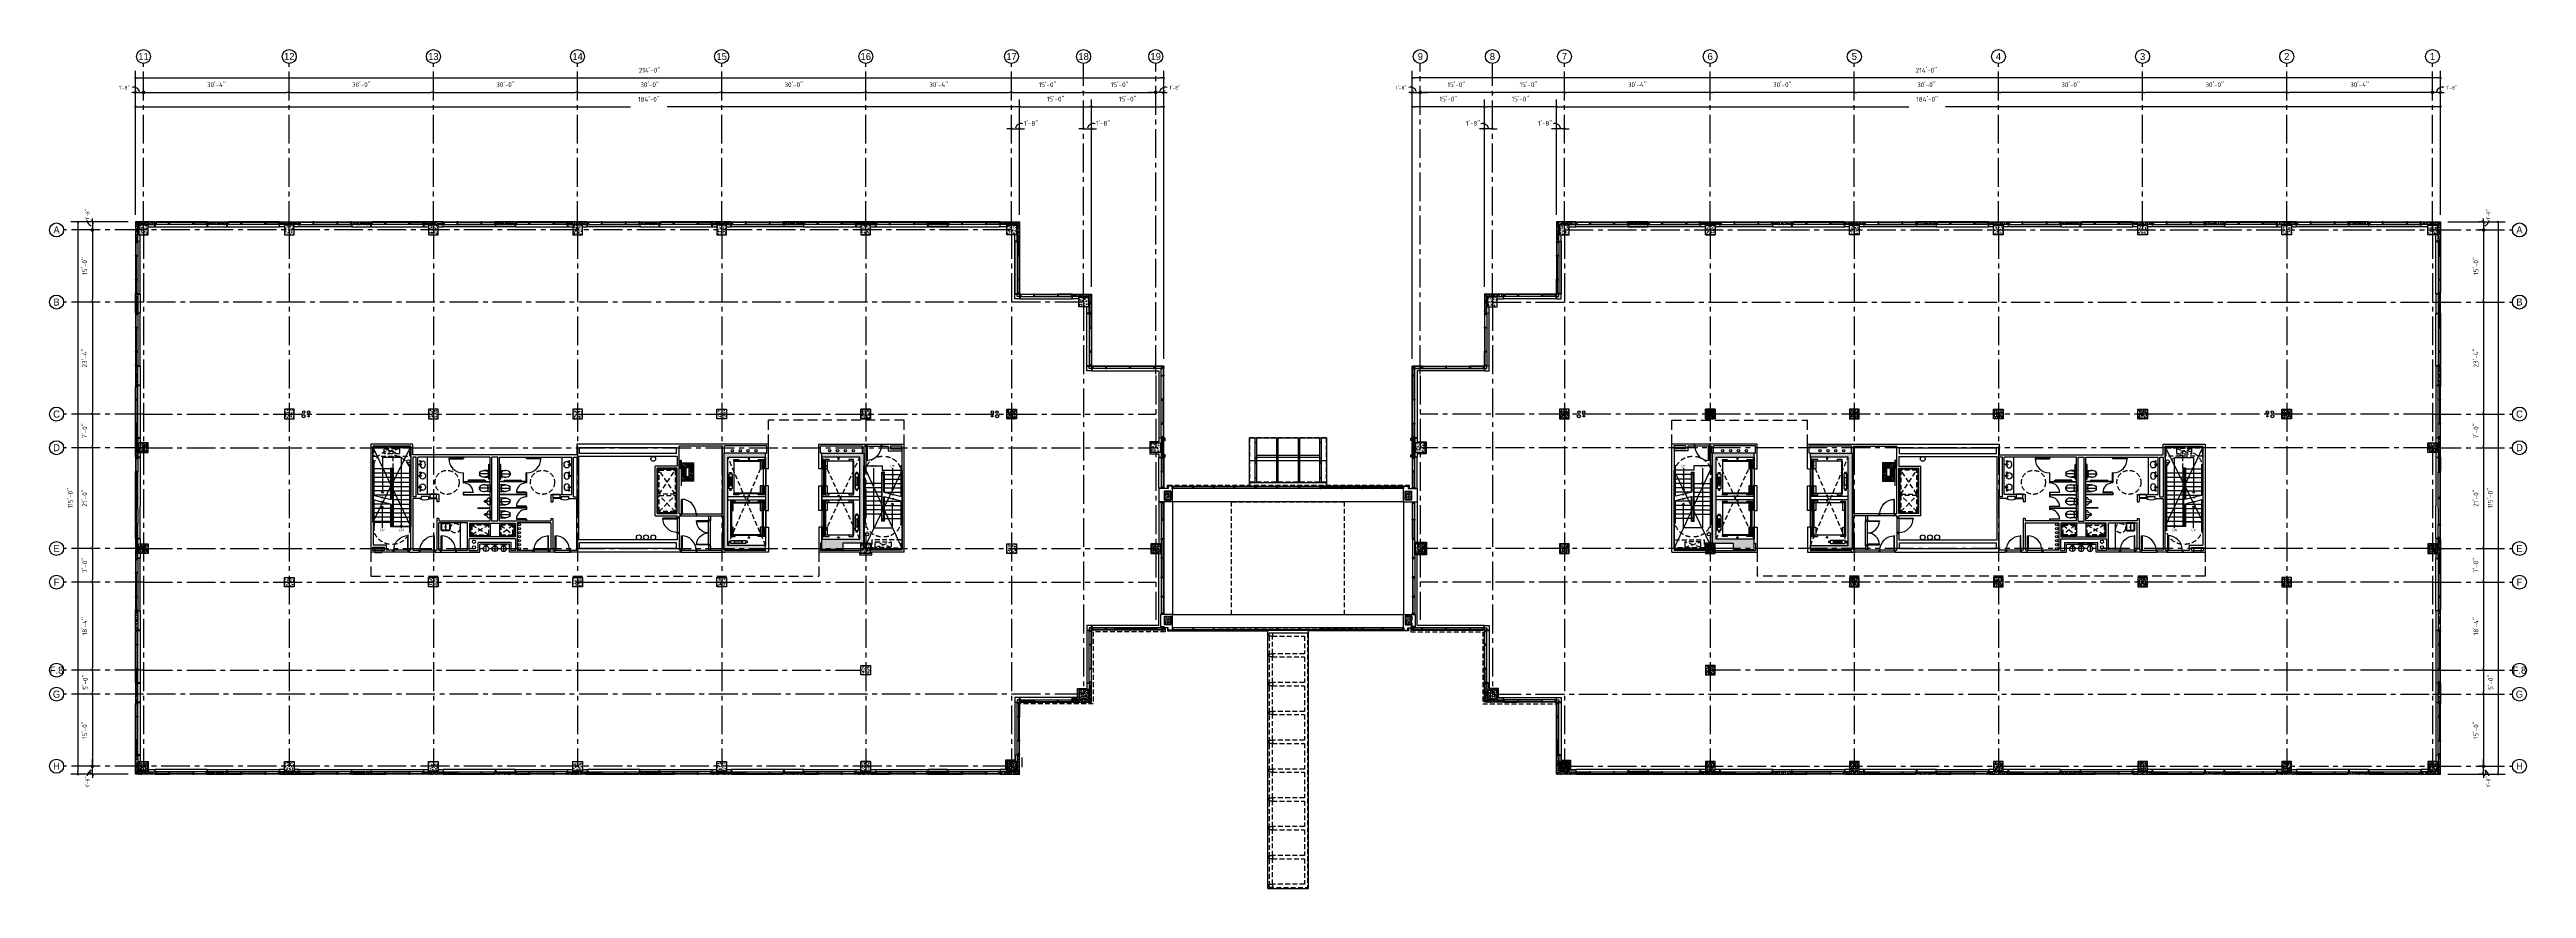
# Model space of a CAD drawing. Header units: inches. Extents: x 2920 to 9107, y 1541 to 7121.
# Drawn here: x 2920 to 9107, y 5025 to 7121 of the extents above.
import ezdxf
from ezdxf.enums import TextEntityAlignment as Align

# ---------------------------------------------------------------- set-up
doc = ezdxf.new("R2010")
doc.units = ezdxf.units.IN
doc.header["$LTSCALE"] = 96
doc.header["$MEASUREMENT"] = 0
doc.header["$PDSIZE"] = 1.5
for name, pattern in [('CENTER2', [1.125, 0.75, -0.125, 0.125, -0.125]), ('HIDDEN', [0.375, 0.25, -0.125]), ('HIDDEN2', [0.1875, 0.125, -0.0625])]:
    doc.linetypes.add(name, pattern=pattern)
doc.layers.get('0').update_dxf_attribs({"color": 60, "linetype": 'CONTINUOUS'})
doc.layers.get('DEFPOINTS').update_dxf_attribs({"linetype": 'CONTINUOUS'})
for name, color, linetype in [('0_sIDEWALK', 30, 'CONTINUOUS'), ('A-2-9 STAIR A SHAFT', 9, 'CONTINUOUS'), ('A-CYAN', 4, 'CONTINUOUS'), ('A-RED', 1, 'CONTINUOUS'), ('A-RM NAMES 96', 4, 'CONTINUOUS'), ('A-Shade', 254, 'CONTINUOUS'), ('A-SYMB', 4, 'CONTINUOUS'), ('A_0_BLDGRD', 35, 'CENTER2'), ('A_0_CONST', 11, 'CONTINUOUS'), ('A_0_CW_MTL', 3, 'CONTINUOUS'), ('A_0_DIMGRD', 9, 'CENTER2'), ('A_0_DIMTXT_MAIN', 4, 'CONTINUOUS'), ('A_1-7_COL', 7, 'CONTINUOUS'), ('A_1-7_COL_H', 6, 'CONTINUOUS'), ('A_1-7_CW_GLASS', 1, 'CONTINUOUS'), ('A_1-7_CW_GYP', 2, 'CONTINUOUS'), ('A_1-7_CW_MULL', 2, 'CONTINUOUS'), ('A_1-7_CW_PC', 2, 'CONTINUOUS'), ('A_1-7_CW_PC_H', 6, 'CONTINUOUS'), ('A_1-7_CW_SILL', 9, 'CONTINUOUS'), ('A_1-8-STAIR', 40, 'CONTINUOUS'), ('A_1-8_COL', 7, 'CONTINUOUS'), ('A_1-8_COL_H', 6, 'CONTINUOUS'), ('A_1-8_COL_TEN_GYP', 2, 'CONTINUOUS'), ('A_1-8_CW_GLASS', 1, 'CONTINUOUS'), ('A_1-8_CW_GYP', 2, 'CONTINUOUS'), ('A_1-8_CW_MULL', 2, 'CONTINUOUS'), ('A_1-8_CW_PC', 2, 'CONTINUOUS'), ('A_1-8_CW_PC_H', 6, 'CONTINUOUS'), ('A_1-8_CW_SILL', 9, 'CONTINUOUS'), ('A_1-8_DR_CLG', 3, 'CONTINUOUS'), ('A_1-8_DR_PLN', 30, 'CONTINUOUS'), ('A_1-8_ELEV_CAB', 30, 'CONTINUOUS'), ('A_1-8_ELEV_EQP', 1, 'CONTINUOUS'), ('A_1-8_ELEV_SHAFT', 9, 'CONTINUOUS'), ('A_1-8_SLEEVE', 9, 'CONTINUOUS'), ('A_1-8_WALL_IN', 2, 'CONTINUOUS'), ('A_1-8_WALL_TP', 193, 'CONTINUOUS'), ('A_1-9_COL', 7, 'CONTINUOUS'), ('A_1-9_CW_H', 6, 'CONTINUOUS'), ('A_1_COL', 7, 'CONTINUOUS'), ('A_1_CW_GLASS', 1, 'CONTINUOUS'), ('A_1_CW_MULL', 2, 'CONTINUOUS'), ('A_2-7_CW_GLASS', 1, 'CONTINUOUS'), ('A_2-7_CW_MULL', 2, 'CONTINUOUS'), ('A_2-7_CW_SILL', 9, 'CONTINUOUS'), ('A_2-8_COL', 7, 'CONTINUOUS'), ('A_2-8_COL_H', 6, 'CONTINUOUS'), ('A_2-8_CW_GLASS', 1, 'CONTINUOUS'), ('A_2-8_CW_GYP', 2, 'CONTINUOUS'), ('A_2-8_CW_MULL', 2, 'CONTINUOUS'), ('A_2-8_CW_PC', 2, 'CONTINUOUS'), ('A_2-8_CW_PC_H', 6, 'CONTINUOUS'), ('A_2-8_CW_SILL', 9, 'CONTINUOUS'), ('A_2-8_DR_CLG', 3, 'CONTINUOUS'), ('A_2-8_DR_PLN', 30, 'CONTINUOUS'), ('A_2-8_STAIR_SHAFT', 9, 'CONTINUOUS'), ('A_2-8_WALL_IN', 71, 'CONTINUOUS'), ('A_2-8_ZCORR', 5, 'HIDDEN'), ('A_2-9_COL', 7, 'CONTINUOUS'), ('A_2-9_CW_H', 6, 'CONTINUOUS'), ('A_2-FINE', 1, 'CONTINUOUS'), ('A_2_BULKHD', 1, 'CONTINUOUS'), ('A_2_STAIR1-2_TREAD', 30, 'CONTINUOUS'), ('A_CLG', 1, 'CONTINUOUS'), ('COVERED WALK', 1, 'CONTINUOUS'), ('M_1-9_DUCT', 9, 'CONTINUOUS'), ('M_2-9_SHAFT', 9, 'CONTINUOUS'), ('Option 3 Floor Pattern', 253, 'CONTINUOUS'), ('P_1-8_FIXTURE', 6, 'CONTINUOUS'), ('P_1-8_SLEEVE', 9, 'CONTINUOUS'), ('P_2-8_FIXTURE', 6, 'CONTINUOUS'), ('P_2-9_SLEEVE', 9, 'CONTINUOUS'), ('PR-BLRW', 95, 'CONTINUOUS')]:
    doc.layers.add(name, color=color, linetype=linetype)
doc.styles.add('ARCHITXT', font='architxt.shx')
doc.styles.add('C-GOTHIC', font='GOTHIC.TTF', dxfattribs={"width": 0.9})
doc.dimstyles.new('DOT', dxfattribs={"dimscale": 192, "dimtxt": 0.0625, "dimasz": 0.03125, "dimexe": 0.09375, "dimexo": 0.09375, "dimgap": 0.0625, "dimtad": 1, "dimdec": 4, "dimzin": 3, "dimdsep": 46, "dimlunit": 4, "dimtxsty": 'ARCHITXT', "dimblk1": 'DOT', "dimblk2": 'DOT', "dimsah": 1, "dimcen": 0, "dimdle": 0.125, "dimclrd": 256, "dimclre": 256, "dimclrt": 256, "dimadec": 0, "dimazin": 0, "dimtfac": 1, "dimtdec": 4, "dimtmove": 2, "dimatfit": 3, "dimfxl": 1, "dimtolj": 1, "dimtzin": 3, "dimarcsym": 0})
doc.dimstyles.new('TICKDOT', dxfattribs={"dimscale": 96, "dimtxt": 0.09375, "dimasz": 0.09375, "dimexe": 0.125, "dimexo": 0.0625, "dimgap": 0.0625, "dimtad": 1, "dimdec": 6, "dimzin": 3, "dimdsep": 46, "dimlunit": 4, "dimtxsty": 'ARCHITXT', "dimblk1": 'ARCHTICK', "dimblk2": 'DOT', "dimsah": 1, "dimcen": 0.0625, "dimdle": 0.0625, "dimclrd": 256, "dimclre": 256, "dimclrt": 256, "dimadec": 0, "dimazin": 0, "dimtfac": 1, "dimtdec": 5, "dimtmove": 2, "dimatfit": 3, "dimldrblk": 'ARCHTICK', "dimfxl": 1, "dimfrac": 2, "dimtolj": 1, "dimtzin": 3, "dimarcsym": 0})
pattern_1 = [(140, (-4476, -6744), (0.6275213, 7.172602), [0.75, -8.25]), (85, (-4476, -6744), (-7.5219213, -1.3875133), [0.6, -6.6]), (190.4514, (-4475.948, -6743.402), (-6.8943954, 5.785094), [0.637402, -7.011421]), (136.1842, (-4478, -6744), (1.65519, 10.6724105), [1.125, -12.375]), (186.6356, (-4477.862, -6743.111), (-9.741179, 9.346627), [0.956103, -10.51713]), (81.1842, (-4478, -6744), (-9.741186, 9.34662), [0.9, -9.9]), (111, (-4477.5, -6743), (4.026189, 5.9690705), [0.75, -8.25]), (56, (-4477.5, -6743), (-7.2515005, 2.433153), [0.6, -6.6]), (161.4514, (-4477.1645, -6742.5026), (-3.225305, 8.402226), [0.637402, -7.011421]), (127.5, (-4476, -6744), (-3.3289385, 0.12159855), [0, -6.52, 0, -6.7, 0, -6.625]), (97.5, (-4476, -6744), (-3.9441171, 2.6306954), [0, -3.82, 0, -6.37, 0, -2.525]), (57.5, (-4476, -6746.23), (0.2255487, 5.3382244), [0, -2.5, 0, -7.8, 0, -10.35]), (47.5, (-4476, -6747.23), (-1.0010498, 5.8318617), [0, -3.25, 0, -5.18, 0, -7.35])]
pattern_2 = [(135, (12027, -1e-08), (2.1213203, 2.1213203), [])]

# ---------------------------------------------------------------- blocks, each defined once
blk = doc.blocks.new('COL_1-8_24X24')
at = {"layer": 'A_1-8_COL_H'}
h = blk.add_hatch(dxfattribs=at)
h.set_pattern_fill('AR-CONC,_I', color=256, style=2)
h.set_pattern_definition([(50, (-6180, -6718.462), (7.172602, -0.6275213), [0.75, -8.25]), (355, (-6180, -6718.462), (-1.3875133, 7.5219213), [0.6, -6.6]), (100.4514, (-6179.402, -6718.5144), (5.785094, 6.8943954), [0.637402, -7.011421]), (46.1842, (-6180, -6716.462), (10.6724105, -1.65519), [1.125, -12.375]), (96.6356, (-6179.111, -6716.6), (9.346627, 9.741179), [0.956103, -10.51713]), (351.1842, (-6180, -6716.462), (9.34662, 9.741186), [0.9, -9.9]), (21, (-6179, -6716.962), (5.9690705, -4.026189), [0.75, -8.25]), (326, (-6179, -6716.962), (2.4331533, 7.2515005), [0.6, -6.6]), (71.4514, (-6178.5026, -6717.2976), (8.4022263, 3.225305), [0.637402, -7.011421]), (37.5, (-6180, -6718.462), (0.12159855, 3.32893854), [0, -6.52, 0, -6.7, 0, -6.625]), (7.5, (-6180, -6718.462), (2.6306954, 3.9441171), [0, -3.82, 0, -6.37, 0, -2.525]), (327.5, (-6182.23, -6718.462), (5.3382244, -0.2255487), [0, -2.5, 0, -7.8, 0, -10.35]), (317.5, (-6183.23, -6718.462), (5.8318617, 1.0010498), [0, -3.25, 0, -5.18, 0, -7.35])])
h.paths.add_polyline_path([(-12, -12), (12, -12), (12, 12), (-12, 12)])
at = {"layer": 'A_0_CONST'}
blk.add_point((0, 0), dxfattribs=at)
at = {"layer": 'A_1-8_COL'}
blk.add_lwpolyline([(-12, -12), (12, -12), (12, 12), (-12, 12)], close=True, dxfattribs=at)
blk = doc.blocks.new('PRE_1-8_COL1')
at = {"layer": 'A_1-8_CW_PC_H'}
h = blk.add_hatch(dxfattribs=at)
h.set_pattern_fill('AR-CONC', color=256, style=0)
h.set_pattern_definition([(50, (-5100, -6744), (7.172602, -0.6275213), [0.75, -8.25]), (355, (-5100, -6744), (-1.3875133, 7.5219213), [0.6, -6.6]), (100.4514, (-5099.402, -6744.052), (5.785094, 6.8943954), [0.637402, -7.011421]), (46.1842, (-5100, -6742), (10.6724105, -1.65519), [1.125, -12.375]), (96.6356, (-5099.111, -6742.138), (9.346627, 9.741179), [0.956103, -10.51713]), (351.1842, (-5100, -6742), (9.34662, 9.741186), [0.9, -9.9]), (21, (-5099, -6742.5), (5.9690705, -4.026189), [0.75, -8.25]), (326, (-5099, -6742.5), (2.433153, 7.2515005), [0.6, -6.6]), (71.4514, (-5098.5026, -6742.8355), (8.4022263, 3.225305), [0.637402, -7.011421]), (37.5, (-5100, -6744), (0.12159855, 3.3289385), [0, -6.52, 0, -6.7, 0, -6.625]), (7.5, (-5100, -6744), (2.6306954, 3.9441171), [0, -3.82, 0, -6.37, 0, -2.525]), (327.5, (-5102.23, -6744), (5.3382244, -0.2255487), [0, -2.5, 0, -7.8, 0, -10.35]), (317.5, (-5103.23, -6744), (5.8318617, 1.0010498), [0, -3.25, 0, -5.18, 0, -7.35])])
h.paths.add_polyline_path([(-24, -6), (24, -6), (24, 0), (-24, 0)])
at = {"layer": 'A_0_CONST'}
blk.add_line((0, 0), (0, -6), dxfattribs=at)
at = {"layer": 'A_1-8_CW_PC'}
blk.add_lwpolyline([(-24, -6), (24, -6), (24, 0), (-24, 0)], close=True, dxfattribs=at)
blk = doc.blocks.new('MUL_1-8_EX2')
at = {"layer": 'A_0_CONST'}
blk.add_line((0, 0), (0, -6), dxfattribs=at)
at = {"layer": 'A_1-8_CW_MULL'}
blk.add_lwpolyline([(-1.25, -6), (-1.25, 0), (1.25, 0), (1.25, -0.5), (0.5, -0.5), (0.5, -1.5), (1.25, -1.5), (1.25, -6)], close=True, dxfattribs=at)
blk = doc.blocks.new('MUL_1-8_EX1')
at = {"layer": 'A_0_CONST'}
blk.add_line((0, 0), (0, -6), dxfattribs=at)
at = {"layer": 'A_1-8_CW_MULL'}
blk.add_lwpolyline([(0.5, -1.5), (1.25, -1.5), (1.25, -6), (-1.25, -6), (-1.25, -1.5), (-0.5, -1.5), (-0.5, -0.5), (-1.25, -0.5), (-1.25, 0), (1.25, 0), (1.25, -0.5), (0.5, -0.5)], close=True, dxfattribs=at)
blk = doc.blocks.new('MUL_1-8_EX4')
at = {"layer": 'A_0_CONST'}
blk.add_line((0, 0), (-6, -6), dxfattribs=at)
at = {"layer": 'A_1-8_CW_MULL'}
blk.add_lwpolyline([(0, 0), (-2.5, 0), (-2.5, -0.5), (-1.8, -0.5), (-1.8, -1.5), (-3.3, -1.5), (-7.8, -6), (-6, -6), (-6, -7.8), (-1.5, -3.3), (-1.5, -1.8), (-0.5, -1.8), (-0.5, -2.5), (0, -2.5)], close=True, dxfattribs=at)
blk = doc.blocks.new('PRE_1-8_COL2')
at = {"layer": 'A_1-8_CW_PC_H'}
h = blk.add_hatch(dxfattribs=at)
h.set_pattern_fill('AR-CONC', color=256, angle=90, style=0)
h.set_pattern_definition([(140, (-4476, -6744), (0.6275213, 7.172602), [0.75, -8.25]), (85, (-4476, -6744), (-7.5219213, -1.3875133), [0.6, -6.6]), (190.4514, (-4475.948, -6743.402), (-6.8943954, 5.785094), [0.637402, -7.011421]), (136.1842, (-4478, -6744), (1.65519, 10.6724105), [1.125, -12.375]), (186.6356, (-4477.862, -6743.111), (-9.741179, 9.346627), [0.956103, -10.51713]), (81.1842, (-4478, -6744), (-9.741186, 9.34662), [0.9, -9.9]), (111, (-4477.5, -6743), (4.026189, 5.9690705), [0.75, -8.25]), (56, (-4477.5, -6743), (-7.2515005, 2.433153), [0.6, -6.6]), (161.4514, (-4477.1645, -6742.5026), (-3.225305, 8.402226), [0.637402, -7.011421]), (127.5, (-4476, -6744), (-3.3289385, 0.12159855), [0, -6.52, 0, -6.7, 0, -6.625]), (97.5, (-4476, -6744), (-3.9441171, 2.6306954), [0, -3.82, 0, -6.37, 0, -2.525]), (57.5, (-4476, -6746.23), (0.2255487, 5.3382244), [0, -2.5, 0, -7.8, 0, -10.35]), (47.5, (-4476, -6747.23), (-1.0010498, 5.8318617), [0, -3.25, 0, -5.18, 0, -7.35])])
h.paths.add_polyline_path([(6, -48), (6, -6), (48, -6), (48, 0), (0, 0), (0, -48)])
at = {"layer": 'A_0_CONST'}
for p, q in [((6, -6), (0, 0)), ((0, -24), (6, -24)), ((24, 0), (24, -6))]:
    blk.add_line(p, q, dxfattribs=at)
at = {"layer": 'A_1-8_CW_PC'}
blk.add_lwpolyline([(6, -48), (6, -6), (48, -6), (48, 0), (0, 0), (0, -48)], close=True, dxfattribs=at)
blk = doc.blocks.new('MUL_2-8_EX2')
at = {"layer": 'A_0_CONST'}
blk.add_line((0, 0), (0, -6), dxfattribs=at)
at = {"layer": 'A_2-8_CW_MULL'}
blk.add_lwpolyline([(-1.25, -6), (-1.25, 0), (1.25, 0), (1.25, -0.5), (0.5, -0.5), (0.5, -1.5), (1.25, -1.5), (1.25, -6)], close=True, dxfattribs=at)
blk = doc.blocks.new('MUL_2-8_EX1')
at = {"layer": 'A_0_CONST'}
blk.add_line((0, 0), (0, -6), dxfattribs=at)
at = {"layer": 'A_2-8_CW_MULL'}
blk.add_lwpolyline([(-0.5, -1.5), (-1.25, -1.5), (-1.25, -6), (1.25, -6), (1.25, -1.5), (0.5, -1.5), (0.5, -0.5), (1.25, -0.5), (1.25, 0), (-1.25, 0), (-1.25, -0.5), (-0.5, -0.5)], close=True, dxfattribs=at)
blk = doc.blocks.new('PRE_1-7_COL1')
at = {"layer": 'A_1-7_CW_PC_H'}
h = blk.add_hatch(dxfattribs=at)
h.set_pattern_fill('AR-CONC', color=256, style=0)
h.set_pattern_definition([(50, (-5100, -6744), (7.172602, -0.6275213), [0.75, -8.25]), (355, (-5100, -6744), (-1.3875133, 7.5219213), [0.6, -6.6]), (100.4514, (-5099.402, -6744.052), (5.785094, 6.8943954), [0.637402, -7.011421]), (46.1842, (-5100, -6742), (10.6724105, -1.65519), [1.125, -12.375]), (96.6356, (-5099.111, -6742.138), (9.346627, 9.741179), [0.956103, -10.51713]), (351.1842, (-5100, -6742), (9.34662, 9.741186), [0.9, -9.9]), (21, (-5099, -6742.5), (5.9690705, -4.026189), [0.75, -8.25]), (326, (-5099, -6742.5), (2.433153, 7.2515005), [0.6, -6.6]), (71.4514, (-5098.5026, -6742.8355), (8.4022263, 3.225305), [0.637402, -7.011421]), (37.5, (-5100, -6744), (0.12159855, 3.3289385), [0, -6.52, 0, -6.7, 0, -6.625]), (7.5, (-5100, -6744), (2.6306954, 3.9441171), [0, -3.82, 0, -6.37, 0, -2.525]), (327.5, (-5102.23, -6744), (5.3382244, -0.2255487), [0, -2.5, 0, -7.8, 0, -10.35]), (317.5, (-5103.23, -6744), (5.8318617, 1.0010498), [0, -3.25, 0, -5.18, 0, -7.35])])
h.paths.add_polyline_path([(-24, -6), (24, -6), (24, 0), (-24, 0)])
at = {"layer": 'A_0_CONST'}
blk.add_line((0, 0), (0, -6), dxfattribs=at)
at = {"layer": 'A_1-7_CW_PC'}
blk.add_lwpolyline([(-24, -6), (24, -6), (24, 0), (-24, 0)], close=True, dxfattribs=at)
blk = doc.blocks.new('MUL_1-7_EX2')
at = {"layer": 'A_0_CONST'}
blk.add_line((0, 0), (0, -6), dxfattribs=at)
at = {"layer": 'A_1-7_CW_MULL'}
blk.add_lwpolyline([(-1.25, -6), (-1.25, 0), (1.25, 0), (1.25, -0.5), (0.5, -0.5), (0.5, -1.5), (1.25, -1.5), (1.25, -6)], close=True, dxfattribs=at)
blk = doc.blocks.new('MUL_1-7_EX1')
at = {"layer": 'A_0_CONST'}
blk.add_line((0, 0), (0, -6), dxfattribs=at)
at = {"layer": 'A_1-7_CW_MULL'}
blk.add_lwpolyline([(-0.5, -1.5), (-1.25, -1.5), (-1.25, -6), (1.25, -6), (1.25, -1.5), (0.5, -1.5), (0.5, -0.5), (1.25, -0.5), (1.25, 0), (-1.25, 0), (-1.25, -0.5), (-0.5, -0.5)], close=True, dxfattribs=at)
blk = doc.blocks.new('PRE_1-7_COL2')
at = {"layer": 'A_1-7_CW_PC_H'}
h = blk.add_hatch(dxfattribs=at)
h.set_pattern_fill('AR-CONC', color=256, angle=90, style=0)
h.set_pattern_definition(pattern_1)
h.paths.add_polyline_path([(6, -48), (6, -6), (48, -6), (48, 0), (0, 0), (0, -48)])
at = {"layer": 'A_0_CONST'}
for p, q in [((6, -6), (0, 0)), ((0, -24), (6, -24)), ((24, 0), (24, -6))]:
    blk.add_line(p, q, dxfattribs=at)
at = {"layer": 'A_1-7_CW_PC'}
blk.add_lwpolyline([(6, -48), (6, -6), (48, -6), (48, 0), (0, 0), (0, -48)], close=True, dxfattribs=at)
blk = doc.blocks.new('COL_1-7_24X24')
at = {"layer": 'A_1-7_COL_H'}
h = blk.add_hatch(dxfattribs=at)
h.set_pattern_fill('AR-CONC,_I', color=256, style=2)
h.set_pattern_definition([(130, (6180, -6718.462), (-7.172602, -0.6275213), [0.75, -8.25]), (185, (6180, -6718.462), (1.3875133, 7.5219213), [0.6, -6.6]), (79.5486, (6179.402, -6718.5144), (-5.785094, 6.8943954), [0.637402, -7.011421]), (133.8158, (6180, -6716.462), (-10.6724105, -1.65519), [1.125, -12.375]), (83.3644, (6179.111, -6716.6), (-9.346627, 9.741179), [0.956103, -10.51713]), (188.8158, (6180, -6716.462), (-9.34662, 9.741186), [0.9, -9.9]), (159, (6179, -6716.962), (-5.9690705, -4.026189), [0.75, -8.25]), (214, (6179, -6716.962), (-2.4331533, 7.2515005), [0.6, -6.6]), (108.5486, (6178.5026, -6717.2976), (-8.4022263, 3.225305), [0.637402, -7.011421]), (142.5, (6180, -6718.462), (-0.12159855, 3.32893854), [0, -6.52, 0, -6.7, 0, -6.625]), (172.5, (6180, -6718.462), (-2.6306954, 3.9441171), [0, -3.82, 0, -6.37, 0, -2.525]), (212.5, (6182.23, -6718.462), (-5.3382244, -0.2255487), [0, -2.5, 0, -7.8, 0, -10.35]), (222.5, (6183.23, -6718.462), (-5.8318617, 1.0010498), [0, -3.25, 0, -5.18, 0, -7.35])])
h.paths.add_polyline_path([(12, -12), (-12, -12), (-12, 12), (12, 12)])
at = {"layer": 'A_0_CONST'}
blk.add_point((0, 0), dxfattribs=at)
at = {"layer": 'A_1-7_COL'}
blk.add_lwpolyline([(12, -12), (-12, -12), (-12, 12), (12, 12)], close=True, dxfattribs=at)
blk = doc.blocks.new('MUL_2-7_EX1')
at = {"layer": 'A_0_CONST'}
blk.add_line((0, 0), (0, -6), dxfattribs=at)
at = {"layer": 'A_2-7_CW_MULL'}
blk.add_lwpolyline([(-0.5, -1.5), (-1.25, -1.5), (-1.25, -6), (1.25, -6), (1.25, -1.5), (0.5, -1.5), (0.5, -0.5), (1.25, -0.5), (1.25, 0), (-1.25, 0), (-1.25, -0.5), (-0.5, -0.5)], close=True, dxfattribs=at)
blk = doc.blocks.new('MUL_2-7_EX2')
at = {"layer": 'A_0_CONST'}
blk.add_line((0, 0), (0, -6), dxfattribs=at)
at = {"layer": 'A_2-7_CW_MULL'}
blk.add_lwpolyline([(-1.25, -6), (-1.25, 0), (1.25, 0), (1.25, -0.5), (0.5, -0.5), (0.5, -1.5), (1.25, -1.5), (1.25, -6)], close=True, dxfattribs=at)
blk = doc.blocks.new('PRE_2-8_COL2')
at = {"layer": 'A_2-8_CW_PC_H'}
h = blk.add_hatch(dxfattribs=at)
h.set_pattern_fill('AR-CONC', color=256, angle=90, style=0)
h.set_pattern_definition(pattern_1)
h.paths.add_polyline_path([(6, -48), (6, -6), (48, -6), (48, 0), (0, 0), (0, -48)])
at = {"layer": 'A_2-8_CW_PC'}
blk.add_lwpolyline([(6, -48), (6, -6), (48, -6), (48, 0), (0, 0), (0, -48)], close=True, dxfattribs=at)
blk = doc.blocks.new('PRE_2-8_COL1')
at = {"layer": 'A_2-8_CW_PC_H'}
h = blk.add_hatch(dxfattribs=at)
h.set_pattern_fill('AR-CONC', color=256, style=0)
h.set_pattern_definition([(50, (-5100, -6744), (7.172602, -0.6275213), [0.75, -8.25]), (355, (-5100, -6744), (-1.3875133, 7.5219213), [0.6, -6.6]), (100.4514, (-5099.402, -6744.052), (5.785094, 6.8943954), [0.637402, -7.011421]), (46.1842, (-5100, -6742), (10.6724105, -1.65519), [1.125, -12.375]), (96.6356, (-5099.111, -6742.138), (9.346627, 9.741179), [0.956103, -10.51713]), (351.1842, (-5100, -6742), (9.34662, 9.741186), [0.9, -9.9]), (21, (-5099, -6742.5), (5.9690705, -4.026189), [0.75, -8.25]), (326, (-5099, -6742.5), (2.433153, 7.2515005), [0.6, -6.6]), (71.4514, (-5098.5026, -6742.8355), (8.4022263, 3.225305), [0.637402, -7.011421]), (37.5, (-5100, -6744), (0.12159855, 3.3289385), [0, -6.52, 0, -6.7, 0, -6.625]), (7.5, (-5100, -6744), (2.6306954, 3.9441171), [0, -3.82, 0, -6.37, 0, -2.525]), (327.5, (-5102.23, -6744), (5.3382244, -0.2255487), [0, -2.5, 0, -7.8, 0, -10.35]), (317.5, (-5103.23, -6744), (5.8318617, 1.0010498), [0, -3.25, 0, -5.18, 0, -7.35])])
h.paths.add_polyline_path([(-24, -6), (24, -6), (24, 0), (-24, 0)])
at = {"layer": 'A_2-8_CW_PC'}
blk.add_lwpolyline([(-24, -6), (24, -6), (24, 0), (-24, 0)], close=True, dxfattribs=at)
blk = doc.blocks.new('COL_1-9_24X24')
at = {"layer": 'A_1-9_CW_H'}
h = blk.add_hatch(dxfattribs=at)
h.set_pattern_fill('AR-CONC,_I', color=256, style=2)
h.set_pattern_definition([(130, (6180, -6718.462), (-7.172602, -0.6275213), [0.75, -8.25]), (185, (6180, -6718.462), (1.3875133, 7.5219213), [0.6, -6.6]), (79.5486, (6179.402, -6718.5144), (-5.785094, 6.8943954), [0.637402, -7.011421]), (133.8158, (6180, -6716.462), (-10.6724105, -1.65519), [1.125, -12.375]), (83.3644, (6179.111, -6716.6), (-9.346627, 9.741179), [0.956103, -10.51713]), (188.8158, (6180, -6716.462), (-9.34662, 9.741186), [0.9, -9.9]), (159, (6179, -6716.962), (-5.9690705, -4.026189), [0.75, -8.25]), (214, (6179, -6716.962), (-2.4331533, 7.2515005), [0.6, -6.6]), (108.5486, (6178.5026, -6717.2976), (-8.4022263, 3.225305), [0.637402, -7.011421]), (142.5, (6180, -6718.462), (-0.12159855, 3.32893854), [0, -6.52, 0, -6.7, 0, -6.625]), (172.5, (6180, -6718.462), (-2.6306954, 3.9441171), [0, -3.82, 0, -6.37, 0, -2.525]), (212.5, (6182.23, -6718.462), (-5.3382244, -0.2255487), [0, -2.5, 0, -7.8, 0, -10.35]), (222.5, (6183.23, -6718.462), (-5.8318617, 1.0010498), [0, -3.25, 0, -5.18, 0, -7.35])])
h.paths.add_polyline_path([(12, -12), (-12, -12), (-12, 12), (12, 12)])
at = {"layer": 'A_0_CONST'}
blk.add_point((0, 0), dxfattribs=at)
at = {"layer": 'A_1-9_COL'}
blk.add_lwpolyline([(12, -12), (-12, -12), (-12, 12), (12, 12)], close=True, dxfattribs=at)
blk = doc.blocks.new('COL_2-9_24X24')
at = {"layer": 'A_2-9_CW_H'}
h = blk.add_hatch(dxfattribs=at)
h.set_pattern_fill('AR-CONC,_I', color=256, style=2)
h.set_pattern_definition([(50, (-7117.516, -6304.06), (7.172602, -0.6275213), [0.75, -8.25]), (355, (-7117.516, -6304.06), (-1.3875133, 7.5219213), [0.6, -6.6]), (100.4514, (-7116.918, -6304.112), (5.785094, 6.8943954), [0.637402, -7.011421]), (46.1842, (-7117.516, -6302.06), (10.6724105, -1.65519), [1.125, -12.375]), (96.6356, (-7116.626, -6302.198), (9.346627, 9.741179), [0.956103, -10.51713]), (351.1842, (-7117.516, -6302.06), (9.34662, 9.741186), [0.9, -9.9]), (21, (-7116.516, -6302.56), (5.9690705, -4.026189), [0.75, -8.25]), (326, (-7116.516, -6302.56), (2.4331533, 7.2515005), [0.6, -6.6]), (71.4514, (-7116.018, -6302.8954), (8.4022263, 3.225305), [0.637402, -7.011421]), (37.5, (-7117.5157, -6304.06), (0.12159855, 3.32893854), [0, -6.52, 0, -6.7, 0, -6.625]), (7.5, (-7117.5157, -6304.06), (2.6306954, 3.9441171), [0, -3.82, 0, -6.37, 0, -2.525]), (327.5, (-7119.7457, -6304.06), (5.33822436, -0.2255487), [0, -2.5, 0, -7.8, 0, -10.35]), (317.5, (-7120.7457, -6304.06), (5.8318617, 1.0010498), [0, -3.25, 0, -5.18, 0, -7.35])])
h.paths.add_polyline_path([(12, -12), (-12, -12), (-12, 12), (12, 12)])
at = {"layer": 'A_2-9_COL'}
blk.add_lwpolyline([(12, -12), (-12, -12), (-12, 12), (12, 12)], close=True, dxfattribs=at)
blk = doc.blocks.new('P_UR_1-8')
at = {"layer": 'A_0_CONST'}
blk.add_line((0, 0), (0, -14), dxfattribs=at)
at = {"layer": 'P_1-8_FIXTURE'}
blk.add_lwpolyline([(-1.8, -13), (-5, -5), (-7.5, -5), (-9, -3.5), (-9, 0), (9, 0), (9, -3.5), (7.5, -5), (5, -5), (1.8, -13, -0.59411)], format="xyb", close=True, dxfattribs=at)
blk = doc.blocks.new('P_WC_1-5')
at = {"layer": 'A_0_CONST'}
blk.add_line((0, 0), (0, -26), dxfattribs=at)
at = {"layer": 'P_1-8_FIXTURE'}
for p, q in [((-4.5, -4.4), (4.5, -4.4)), ((-2.5, -26), (2.5, -26))]:
    blk.add_line(p, q, dxfattribs=at)
blk.add_lwpolyline([(8.4, -14.5), (8.4, 0), (-8.4, 0), (-8.4, -14.5)], dxfattribs=at)
at = {"layer": 'P_1-8_FIXTURE', "extrusion": (0, 0, -1)}
for start_param, end_param in [(6.586314, 8.85753), (3.708841, 5.980057)]:
    blk.add_ellipse((0, -14.5), major_axis=(0, -12), ratio=0.697917, start_param=start_param, end_param=end_param, dxfattribs=at)
blk = doc.blocks.new('P_DF_1-8')
at = {"layer": 'A_0_CONST'}
blk.add_line((0, 0), (0, -18.5), dxfattribs=at)
at = {"layer": 'P_1-8_FIXTURE'}
for p, q in [((-2.8, -0.5), (-2.8, -5.1)), ((2.8, -0.5), (2.8, -5.1))]:
    blk.add_line(p, q, dxfattribs=at)
blk.add_lwpolyline([(8, -0.5), (-8, -0.5), (-8, 0), (8, 0)], close=True, dxfattribs=at)
blk.add_circle((0, -11.5), 7, dxfattribs=at)
blk = doc.blocks.new('P_JS_1-8')
at = {"layer": 'A_0_CONST'}
blk.add_line((0, 0), (0, -20), dxfattribs=at)
at = {"layer": 'P_1-8_FIXTURE'}
blk.add_line((-11, -1.5), (11, -1.5), dxfattribs=at)
blk.add_lwpolyline([(8, -20), (-8, -20, -0.414214), (-11, -17), (-11, 0), (11, 0), (11, -17, -0.414214)], format="xyb", close=True, dxfattribs=at)
blk.add_lwpolyline([(9.5, -1.5), (9.5, -16.5, -0.414214), (7.5, -18.5), (-7.5, -18.5, -0.414214), (-9.5, -16.5), (-9.5, -1.5)], format="xyb", dxfattribs=at)
blk.add_circle((0, -10), 1.5, dxfattribs=at)
blk = doc.blocks.new('DR_1-8_3X0_478')
at = {"layer": 'A_1-8_DR_CLG'}
for p, q in [((2, 4.875), (38, 4.875)), ((2, 0), (38, 0))]:
    blk.add_line(p, q, dxfattribs=at)
for points in [[(0, 0), (2, 0), (2, 4.875), (0, 4.875)], [(38, 0), (40, 0), (40, 4.875), (38, 4.875)]]:
    blk.add_lwpolyline(points, close=True, dxfattribs=at)
at = {"layer": 'A_1-8_DR_PLN'}
for points in [[(0, 0), (2, 0), (2, 4.875), (0, 4.875)], [(2, 40.875), (3.75, 40.875), (3.75, 4.875), (2, 4.875)], [(38, 0), (40, 0), (40, 4.875), (38, 4.875)]]:
    blk.add_lwpolyline(points, close=True, dxfattribs=at)
blk.add_arc((2, 4.875), 36, 0, 90, dxfattribs=at)
blk = doc.blocks.new('DR_2-8_3X0_514')
at = {"layer": 'A_2-8_DR_CLG'}
for p, q in [((2, 5.25), (38, 5.25)), ((2, 0), (38, 0))]:
    blk.add_line(p, q, dxfattribs=at)
for points in [[(0, 0), (2, 0), (2, 5.25), (0, 5.25)], [(38, 0), (40, 0), (40, 5.25), (38, 5.25)]]:
    blk.add_lwpolyline(points, close=True, dxfattribs=at)
at = {"layer": 'A_2-8_DR_PLN'}
for points in [[(0, 0), (2, 0), (2, 5.25), (0, 5.25)], [(2, 41.25), (3.75, 41.25), (3.75, 5.25), (2, 5.25)], [(38, 0), (40, 0), (40, 5.25), (38, 5.25)]]:
    blk.add_lwpolyline(points, close=True, dxfattribs=at)
blk.add_arc((2, 5.25), 36, 0, 90, dxfattribs=at)
blk = doc.blocks.new('DR_2-8_3X0_478')
at = {"layer": 'A_2-8_DR_CLG'}
for p, q in [((2, 4.875), (38, 4.875)), ((2, 0), (38, 0))]:
    blk.add_line(p, q, dxfattribs=at)
for points in [[(0, 0), (2, 0), (2, 4.875), (0, 4.875)], [(38, 0), (40, 0), (40, 4.875), (38, 4.875)]]:
    blk.add_lwpolyline(points, close=True, dxfattribs=at)
at = {"layer": 'A_2-8_DR_PLN'}
for points in [[(0, 0), (2, 0), (2, 4.875), (0, 4.875)], [(2, 40.875), (3.75, 40.875), (3.75, 4.875), (2, 4.875)], [(38, 0), (40, 0), (40, 4.875), (38, 4.875)]]:
    blk.add_lwpolyline(points, close=True, dxfattribs=at)
blk.add_arc((2, 4.875), 36, 0, 90, dxfattribs=at)
blk = doc.blocks.new('DR_2-8_5X0_478')
at = {"layer": 'A_2-8_DR_CLG'}
for p, q in [((0, -62), (0, -2)), ((4.875, -62), (4.875, -2))]:
    blk.add_line(p, q, dxfattribs=at)
for points in [[(0, 0), (0, -2), (4.875, -2), (4.875, 0)], [(0, -64), (0, -62), (4.875, -62), (4.875, -64)]]:
    blk.add_lwpolyline(points, close=True, dxfattribs=at)
at = {"layer": 'A_2-8_DR_PLN'}
for points in [[(0, 0), (0, -2), (4.875, -2), (4.875, 0)], [(34.875, -2), (34.875, -3.75), (4.875, -3.75), (4.875, -2)], [(34.875, -62), (34.875, -60.25), (4.875, -60.25), (4.875, -62)], [(0, -64), (0, -62), (4.875, -62), (4.875, -64)]]:
    blk.add_lwpolyline(points, close=True, dxfattribs=at)
for centre, start, end in [((4.875, -2), 270, 360), ((4.875, -62), 0, 90)]:
    blk.add_arc(centre, 30, start, end, dxfattribs=at)
blk = doc.blocks.new('SOAP')
for p, q in [((-0.2, 0.2), (-3.3, -3)), ((-3, -3.3), (-3.3, -3)), ((0.2, -0.2), (-3, -3.3))]:
    blk.add_line(p, q)
for radius, start, end in [(1.22, 235.35536, 214.64464), (0.692, 243.52171, 206.47829), (0.22, 315, 135)]:
    blk.add_arc((0, 0), radius, start, end)
blk = doc.blocks.new('FAUCET - AUTO')
at = {"layer": 'P_1-8_FIXTURE'}
for p, q in [((5, 0.75), (0, 1.125)), ((5, -0.75), (0, -1.125))]:
    blk.add_line(p, q, dxfattribs=at)
for centre, radius, start, end in [((0, 0), 1.125, 81.4216933, 278.5783067), ((5, 0), 0.75, 270, 90)]:
    blk.add_arc(centre, radius, start, end, dxfattribs=at)
blk = doc.blocks.new('GRAB BARS')
at = {"layer": 'A_1-8_WALL_TP'}
for p, q in [((0, 43), (0.3, 43)), ((0, 40.7), (0.3, 40.7)), ((0, 7), (0.3, 7)), ((0, 4.7), (0.3, 4.7)), ((0.3, 43), (0.3, 40.7)), ((0.3, 42.6), (1.5, 42.6)), ((0.3, 41.1), (1, 41.1)), ((0.3, 4.7), (0.3, 7)), ((0.3, 6.6), (1, 6.6)), ((0.3, 5.1), (1.5, 5.1)), ((1.5, 7.1), (1.5, 40.6)), ((3, 6.6), (3, 41.1)), ((10.6, 0.3), (12.9, 0.3)), ((10.6, 0), (10.6, 0.3)), ((11, 0.3), (11, 1.5)), ((12.5, 3), (53.3, 3)), ((12.5, 1.5), (52.8, 1.5)), ((12.5, 0.3), (12.5, 1.5)), ((12.9, 0), (12.9, 0.3)), ((52.8, 0), (52.8, 0.3)), ((52.8, 0.3), (55.1, 0.3)), ((53.3, 0.3), (53.3, 1)), ((54.8, 0.3), (54.8, 1.5)), ((55.1, 0), (55.1, 0.3))]:
    blk.add_line(p, q, dxfattribs=at)
for centre, radius, start, end in [((1, 40.6), 0.5, 0, 90), ((1, 7.1), 0.5, 270, 0), ((1.5, 41.1), 1.5, 0, 90), ((1.5, 6.6), 1.5, 270, 0), ((12.5, 1.5), 1.5, 90, 180), ((52.8, 1), 0.5, 0, 90), ((53.3, 1.5), 1.5, 0, 90)]:
    blk.add_arc(centre, radius, start, end, dxfattribs=at)
blk = doc.blocks.new('_DOT')
at = {"color": 0, "linetype": 'ByBlock'}
blk.add_line((-0.5, 0), (-1, 0), dxfattribs=at)
at = {"color": 0, "linetype": 'ByBlock', "const_width": 0.5}
blk.add_lwpolyline([(-0.25, 0, 1), (0.25, 0, 1)], format="xyb", close=True, dxfattribs=at)
blk = doc.blocks.new('*D34')
at = {"layer": 'A_0_DIMTXT_MAIN', "lineweight": -2, "transparency": 16777216}
blk.add_line((3027.3, 5504), (3027.3, 5336), dxfattribs=at)
at = {"layer": 'DEFPOINTS', "color": 0, "transparency": 16777216}
for p in [(3027.3, 5510), (3027.3, 5330), (3027.3, 5330)]:
    blk.add_point(p, dxfattribs=at)
at = {"layer": 'A_0_DIMTXT_MAIN', "lineweight": -2, "transparency": 16777216, "xscale": 6, "yscale": 6, "zscale": 6}
for p, rotation in [((3027.3, 5510), 90), ((3027.3, 5330), 270)]:
    blk.add_blockref('_DOT', p, dxfattribs=dict(at, rotation=rotation))
at = {"layer": 'A_0_DIMTXT_MAIN', "transparency": 16777216, "insert": (3008.1, 5420), "char_height": 12, "attachment_point": 5, "rotation": 90, "style": 'ARCHITXT'}
blk.add_mtext('\\A1;15\'-0"', dxfattribs=at)
blk = doc.blocks.new('_ARCHTICK')
at = {"color": 0, "linetype": 'ByBlock', "const_width": 0.15}
blk.add_lwpolyline([(-0.5, -0.5), (0.5, 0.5)], dxfattribs=at)
blk = doc.blocks.new('*D35')
at = {"layer": 'A_0_DIMTXT_MAIN', "lineweight": -2, "transparency": 16777216}
for p, q in [((3021.3, 5330), (3015.3, 5330)), ((3027.3, 5339), (3027.3, 5348)), ((3027.3, 5310), (3027.3, 5330)), ((3021.3, 5310), (3015.3, 5310)), ((3027.3, 5310), (3027.3, 5301))]:
    blk.add_line(p, q, dxfattribs=at)
at = {"layer": 'DEFPOINTS', "color": 0, "transparency": 16777216}
for p in [(3027.3, 5330), (3027.3, 5330), (3027.3, 5310)]:
    blk.add_point(p, dxfattribs=at)
at = {"layer": 'A_0_DIMTXT_MAIN', "lineweight": -2, "transparency": 16777216, "xscale": 9, "yscale": 9, "zscale": 9}
for name, p, rotation in [('_DOT', (3027.3, 5330), 270), ('_ARCHTICK', (3027.3, 5310), 90)]:
    blk.add_blockref(name, p, dxfattribs=dict(at, rotation=rotation))
at = {"layer": 'A_0_DIMTXT_MAIN', "transparency": 16777216, "insert": (3015.2, 5291.1), "char_height": 9, "attachment_point": 5, "rotation": 90, "style": 'ARCHITXT'}
blk.add_mtext('\\A1;1\'-8"', dxfattribs=at)
blk = doc.blocks.new('Col_No')
at = {"linetype": 'Continuous'}
blk.add_circle((0, 0.125), 0.125, dxfattribs=at)
at = {"color": 4, "style": 'C-GOTHIC'}
blk.add_attdef('GRIDNO', text='', height=0.125, dxfattribs=at).set_placement((0, 0.125), align=Align.MIDDLE_CENTER)
blk = doc.blocks.new('*D36')
at = {"layer": 'A_0_DIMTXT_MAIN', "lineweight": -2, "transparency": 16777216}
blk.add_line((3027.3, 5868), (3027.3, 5796), dxfattribs=at)
at = {"layer": 'DEFPOINTS', "color": 0, "transparency": 16777216}
for p in [(3027.3, 5874), (3027.3, 5790), (3027.3, 5790)]:
    blk.add_point(p, dxfattribs=at)
at = {"layer": 'A_0_DIMTXT_MAIN', "lineweight": -2, "transparency": 16777216, "xscale": 6, "yscale": 6, "zscale": 6}
for p, rotation in [((3027.3, 5874), 90), ((3027.3, 5790), 270)]:
    blk.add_blockref('_DOT', p, dxfattribs=dict(at, rotation=rotation))
at = {"layer": 'A_0_DIMTXT_MAIN', "transparency": 16777216, "insert": (3008.1, 5832), "char_height": 12, "attachment_point": 5, "rotation": 90, "style": 'ARCHITXT'}
blk.add_mtext('\\A1;7\'-0"', dxfattribs=at)
blk = doc.blocks.new('*D37')
at = {"layer": 'A_0_DIMTXT_MAIN', "lineweight": -2, "transparency": 16777216}
blk.add_line((3027.3, 6120), (3027.3, 5880), dxfattribs=at)
at = {"layer": 'DEFPOINTS', "color": 0, "transparency": 16777216}
for p in [(3027.3, 6126), (3027.3, 5874), (3027.3, 5874)]:
    blk.add_point(p, dxfattribs=at)
at = {"layer": 'A_0_DIMTXT_MAIN', "lineweight": -2, "transparency": 16777216, "xscale": 6, "yscale": 6, "zscale": 6}
for p, rotation in [((3027.3, 6126), 90), ((3027.3, 5874), 270)]:
    blk.add_blockref('_DOT', p, dxfattribs=dict(at, rotation=rotation))
at = {"layer": 'A_0_DIMTXT_MAIN', "transparency": 16777216, "insert": (3008.1, 6000), "char_height": 12, "attachment_point": 5, "rotation": 90, "style": 'ARCHITXT'}
blk.add_mtext('\\A1;21\'-0"', dxfattribs=at)
blk = doc.blocks.new('*D38')
at = {"layer": 'A_0_DIMTXT_MAIN', "lineweight": -2, "transparency": 16777216}
blk.add_line((3027.3, 6204), (3027.3, 6132), dxfattribs=at)
at = {"layer": 'DEFPOINTS', "color": 0, "transparency": 16777216}
for p in [(3027.3, 6210), (3027.3, 6126), (3027.3, 6126)]:
    blk.add_point(p, dxfattribs=at)
at = {"layer": 'A_0_DIMTXT_MAIN', "lineweight": -2, "transparency": 16777216, "xscale": 6, "yscale": 6, "zscale": 6}
for p, rotation in [((3027.3, 6210), 90), ((3027.3, 6126), 270)]:
    blk.add_blockref('_DOT', p, dxfattribs=dict(at, rotation=rotation))
at = {"layer": 'A_0_DIMTXT_MAIN', "transparency": 16777216, "insert": (3008.1, 6168), "char_height": 12, "attachment_point": 5, "rotation": 90, "style": 'ARCHITXT'}
blk.add_mtext('\\A1;7\'-0"', dxfattribs=at)
blk = doc.blocks.new('*D39')
at = {"layer": 'A_0_DIMTXT_MAIN', "lineweight": -2, "transparency": 16777216}
blk.add_line((3027.3, 6664), (3027.3, 6496), dxfattribs=at)
at = {"layer": 'DEFPOINTS', "color": 0, "transparency": 16777216}
for p in [(3027.3, 6670), (3027.3, 6490), (3027.3, 6490)]:
    blk.add_point(p, dxfattribs=at)
at = {"layer": 'A_0_DIMTXT_MAIN', "lineweight": -2, "transparency": 16777216, "xscale": 6, "yscale": 6, "zscale": 6}
for p, rotation in [((3027.3, 6670), 90), ((3027.3, 6490), 270)]:
    blk.add_blockref('_DOT', p, dxfattribs=dict(at, rotation=rotation))
at = {"layer": 'A_0_DIMTXT_MAIN', "transparency": 16777216, "insert": (3008.1, 6580), "char_height": 12, "attachment_point": 5, "rotation": 90, "style": 'ARCHITXT'}
blk.add_mtext('\\A1;15\'-0"', dxfattribs=at)
blk = doc.blocks.new('*D40')
at = {"layer": 'A_0_DIMTXT_MAIN', "lineweight": -2, "transparency": 16777216}
blk.add_line((3027.3, 6484), (3027.3, 6216), dxfattribs=at)
at = {"layer": 'DEFPOINTS', "color": 0, "transparency": 16777216}
for p in [(3027.3, 6490), (3027.3, 6210), (3027.3, 6210)]:
    blk.add_point(p, dxfattribs=at)
at = {"layer": 'A_0_DIMTXT_MAIN', "lineweight": -2, "transparency": 16777216, "xscale": 6, "yscale": 6, "zscale": 6}
for p, rotation in [((3027.3, 6490), 90), ((3027.3, 6210), 270)]:
    blk.add_blockref('_DOT', p, dxfattribs=dict(at, rotation=rotation))
at = {"layer": 'A_0_DIMTXT_MAIN', "transparency": 16777216, "insert": (3008.1, 6350), "char_height": 12, "attachment_point": 5, "rotation": 90, "style": 'ARCHITXT'}
blk.add_mtext('\\A1;23\'-4"', dxfattribs=at)
blk = doc.blocks.new('*D41')
at = {"layer": 'A_0_DIMTXT_MAIN', "lineweight": -2, "transparency": 16777216}
blk.add_line((3027.3, 5784), (3027.3, 5576), dxfattribs=at)
at = {"layer": 'DEFPOINTS', "color": 0, "transparency": 16777216}
for p in [(3027.3, 5790), (3027.3, 5570), (3027.3, 5570)]:
    blk.add_point(p, dxfattribs=at)
at = {"layer": 'A_0_DIMTXT_MAIN', "lineweight": -2, "transparency": 16777216, "xscale": 6, "yscale": 6, "zscale": 6}
for p, rotation in [((3027.3, 5790), 90), ((3027.3, 5570), 270)]:
    blk.add_blockref('_DOT', p, dxfattribs=dict(at, rotation=rotation))
at = {"layer": 'A_0_DIMTXT_MAIN', "transparency": 16777216, "insert": (3008.1, 5680), "char_height": 12, "attachment_point": 5, "rotation": 90, "style": 'ARCHITXT'}
blk.add_mtext('\\A1;18\'-4"', dxfattribs=at)
blk = doc.blocks.new('*D42')
at = {"layer": 'A_0_DIMTXT_MAIN', "lineweight": -2, "transparency": 16777216}
for p, q in [((3117, 6690), (2973.3, 6690)), ((2991.3, 6684), (2991.3, 5316)), ((3117, 5310), (2973.3, 5310))]:
    blk.add_line(p, q, dxfattribs=at)
at = {"layer": 'DEFPOINTS', "color": 0, "transparency": 16777216}
for p in [(3135, 6690), (2991.3, 5310), (3135, 5310)]:
    blk.add_point(p, dxfattribs=at)
at = {"layer": 'A_0_DIMTXT_MAIN', "lineweight": -2, "transparency": 16777216, "xscale": 6, "yscale": 6, "zscale": 6}
for p, rotation in [((2991.3, 6690), 90), ((2991.3, 5310), 270)]:
    blk.add_blockref('_DOT', p, dxfattribs=dict(at, rotation=rotation))
at = {"layer": 'A_0_DIMTXT_MAIN', "transparency": 16777216, "insert": (2972.1, 6000), "char_height": 12, "attachment_point": 5, "rotation": 90, "style": 'ARCHITXT'}
blk.add_mtext('\\A1;115\'-0"', dxfattribs=at)
blk = doc.blocks.new('*D43')
at = {"layer": 'A_0_DIMTXT_MAIN', "lineweight": -2, "transparency": 16777216}
for p, q in [((3135, 7014), (3126, 7014)), ((3135, 7020), (3135, 7026)), ((3135, 7014), (3155, 7014)), ((3155, 7020), (3155, 7026)), ((3164, 7014), (3173, 7014))]:
    blk.add_line(p, q, dxfattribs=at)
at = {"layer": 'DEFPOINTS', "color": 0, "transparency": 16777216}
for p in [(3135, 7014), (3155, 7014), (3155, 7014)]:
    blk.add_point(p, dxfattribs=at)
at = {"layer": 'A_0_DIMTXT_MAIN', "lineweight": -2, "transparency": 16777216, "xscale": 9, "yscale": 9, "zscale": 9}
blk.add_blockref('_ARCHTICK', (3135, 7014), dxfattribs=at)
at = {"layer": 'A_0_DIMTXT_MAIN', "lineweight": -2, "transparency": 16777216, "xscale": 9, "yscale": 9, "zscale": 9, "rotation": 180}
blk.add_blockref('_DOT', (3155, 7014), dxfattribs=at)
at = {"layer": 'A_0_DIMTXT_MAIN', "transparency": 16777216, "insert": (3107, 7025.3), "char_height": 9, "attachment_point": 5, "style": 'ARCHITXT'}
blk.add_mtext('\\A1;1\'-8"', dxfattribs=at)
blk = doc.blocks.new('*D44')
at = {"layer": 'A_0_DIMTXT_MAIN', "lineweight": -2, "transparency": 16777216}
blk.add_line((3885, 7014), (4233, 7014), dxfattribs=at)
at = {"layer": 'DEFPOINTS', "color": 0, "transparency": 16777216}
for p in [(3879, 7014), (4239, 7014), (4239, 7014)]:
    blk.add_point(p, dxfattribs=at)
at = {"layer": 'A_0_DIMTXT_MAIN', "lineweight": -2, "transparency": 16777216, "xscale": 6, "yscale": 6, "zscale": 6, "rotation": 180}
blk.add_blockref('_DOT', (3879, 7014), dxfattribs=at)
at = {"layer": 'A_0_DIMTXT_MAIN', "lineweight": -2, "transparency": 16777216, "xscale": 6, "yscale": 6, "zscale": 6}
blk.add_blockref('_DOT', (4239, 7014), dxfattribs=at)
at = {"layer": 'A_0_DIMTXT_MAIN', "transparency": 16777216, "insert": (4059, 7033.1), "char_height": 12, "attachment_point": 5, "style": 'ARCHITXT'}
blk.add_mtext('\\A1;30\'-0"', dxfattribs=at)
blk = doc.blocks.new('*D45')
at = {"layer": 'A_0_DIMTXT_MAIN', "lineweight": -2, "transparency": 16777216}
blk.add_line((3525, 7014), (3873, 7014), dxfattribs=at)
at = {"layer": 'DEFPOINTS', "color": 0, "transparency": 16777216}
for p in [(3519, 7014), (3879, 7014), (3879, 7014)]:
    blk.add_point(p, dxfattribs=at)
at = {"layer": 'A_0_DIMTXT_MAIN', "lineweight": -2, "transparency": 16777216, "xscale": 6, "yscale": 6, "zscale": 6, "rotation": 180}
blk.add_blockref('_DOT', (3519, 7014), dxfattribs=at)
at = {"layer": 'A_0_DIMTXT_MAIN', "lineweight": -2, "transparency": 16777216, "xscale": 6, "yscale": 6, "zscale": 6}
blk.add_blockref('_DOT', (3879, 7014), dxfattribs=at)
at = {"layer": 'A_0_DIMTXT_MAIN', "transparency": 16777216, "insert": (3699, 7033.1), "char_height": 12, "attachment_point": 5, "style": 'ARCHITXT'}
blk.add_mtext('\\A1;30\'-0"', dxfattribs=at)
blk = doc.blocks.new('*D46')
at = {"layer": 'A_0_DIMTXT_MAIN', "lineweight": -2, "transparency": 16777216}
blk.add_line((4605, 7014), (4953, 7014), dxfattribs=at)
at = {"layer": 'DEFPOINTS', "color": 0, "transparency": 16777216}
for p in [(4599, 7014), (4959, 7014), (4959, 7014)]:
    blk.add_point(p, dxfattribs=at)
at = {"layer": 'A_0_DIMTXT_MAIN', "lineweight": -2, "transparency": 16777216, "xscale": 6, "yscale": 6, "zscale": 6, "rotation": 180}
blk.add_blockref('_DOT', (4599, 7014), dxfattribs=at)
at = {"layer": 'A_0_DIMTXT_MAIN', "lineweight": -2, "transparency": 16777216, "xscale": 6, "yscale": 6, "zscale": 6}
blk.add_blockref('_DOT', (4959, 7014), dxfattribs=at)
at = {"layer": 'A_0_DIMTXT_MAIN', "transparency": 16777216, "insert": (4779, 7033.1), "char_height": 12, "attachment_point": 5, "style": 'ARCHITXT'}
blk.add_mtext('\\A1;30\'-0"', dxfattribs=at)
blk = doc.blocks.new('*D47')
at = {"layer": 'A_0_DIMTXT_MAIN', "lineweight": -2, "transparency": 16777216}
blk.add_line((5329, 7014), (5497, 7014), dxfattribs=at)
at = {"layer": 'DEFPOINTS', "color": 0, "transparency": 16777216}
for p in [(5323, 7014), (5503, 7014), (5503, 7014)]:
    blk.add_point(p, dxfattribs=at)
at = {"layer": 'A_0_DIMTXT_MAIN', "lineweight": -2, "transparency": 16777216, "xscale": 6, "yscale": 6, "zscale": 6, "rotation": 180}
blk.add_blockref('_DOT', (5323, 7014), dxfattribs=at)
at = {"layer": 'A_0_DIMTXT_MAIN', "lineweight": -2, "transparency": 16777216, "xscale": 6, "yscale": 6, "zscale": 6}
blk.add_blockref('_DOT', (5503, 7014), dxfattribs=at)
at = {"layer": 'A_0_DIMTXT_MAIN', "transparency": 16777216, "insert": (5413, 7033.1), "char_height": 12, "attachment_point": 5, "style": 'ARCHITXT'}
blk.add_mtext('\\A1;15\'-0"', dxfattribs=at)
blk = doc.blocks.new('*D48')
at = {"layer": 'A_0_DIMTXT_MAIN', "lineweight": -2, "transparency": 16777216}
for p, q in [((5523, 6528), (5523, 6996)), ((5349, 6978), (5517, 6978))]:
    blk.add_line(p, q, dxfattribs=at)
at = {"layer": 'DEFPOINTS', "color": 0, "transparency": 16777216}
for p in [(5523, 6978), (5343, 6726), (5523, 6510)]:
    blk.add_point(p, dxfattribs=at)
at = {"layer": 'A_0_DIMTXT_MAIN', "lineweight": -2, "transparency": 16777216, "xscale": 6, "yscale": 6, "zscale": 6, "rotation": 180}
blk.add_blockref('_DOT', (5343, 6978), dxfattribs=at)
at = {"layer": 'A_0_DIMTXT_MAIN', "lineweight": -2, "transparency": 16777216, "xscale": 6, "yscale": 6, "zscale": 6}
blk.add_blockref('_DOT', (5523, 6978), dxfattribs=at)
at = {"layer": 'A_0_DIMTXT_MAIN', "transparency": 16777216, "insert": (5433, 6997.1), "char_height": 12, "attachment_point": 5, "style": 'ARCHITXT'}
blk.add_mtext('\\A1;15\'-0"', dxfattribs=at)
blk = doc.blocks.new('*D49')
at = {"layer": 'A_0_DIMTXT_MAIN', "lineweight": -2, "transparency": 16777216}
for p, q in [((5497, 6923.1), (5491, 6923.1)), ((5503, 6923.1), (5523, 6923.1)), ((5529, 6923.1), (5535, 6923.1))]:
    blk.add_line(p, q, dxfattribs=at)
at = {"layer": 'DEFPOINTS', "color": 0, "transparency": 16777216}
for p in [(5503, 6923.1), (5523, 6923.1), (5523, 6923.1)]:
    blk.add_point(p, dxfattribs=at)
at = {"layer": 'A_0_DIMTXT_MAIN', "lineweight": -2, "transparency": 16777216, "xscale": 6, "yscale": 6, "zscale": 6}
blk.add_blockref('_DOT', (5503, 6923.1), dxfattribs=at)
at = {"layer": 'A_0_DIMTXT_MAIN', "lineweight": -2, "transparency": 16777216, "xscale": 6, "yscale": 6, "zscale": 6, "rotation": 180}
blk.add_blockref('_DOT', (5523, 6923.1), dxfattribs=at)
at = {"layer": 'A_0_DIMTXT_MAIN', "transparency": 16777216, "insert": (5551.6, 6936.5), "char_height": 12, "attachment_point": 5, "style": 'ARCHITXT'}
blk.add_mtext('\\A1;1\'-8"', dxfattribs=at)
blk = doc.blocks.new('*D50')
at = {"layer": 'A_0_DIMTXT_MAIN', "lineweight": -2, "transparency": 16777216}
blk.add_line((4965, 7014), (5317, 7014), dxfattribs=at)
at = {"layer": 'DEFPOINTS', "color": 0, "transparency": 16777216}
for p in [(4959, 7014), (5323, 7014), (5323, 7014)]:
    blk.add_point(p, dxfattribs=at)
at = {"layer": 'A_0_DIMTXT_MAIN', "lineweight": -2, "transparency": 16777216, "xscale": 6, "yscale": 6, "zscale": 6, "rotation": 180}
blk.add_blockref('_DOT', (4959, 7014), dxfattribs=at)
at = {"layer": 'A_0_DIMTXT_MAIN', "lineweight": -2, "transparency": 16777216, "xscale": 6, "yscale": 6, "zscale": 6}
blk.add_blockref('_DOT', (5323, 7014), dxfattribs=at)
at = {"layer": 'A_0_DIMTXT_MAIN', "transparency": 16777216, "insert": (5141, 7033.1), "char_height": 12, "attachment_point": 5, "style": 'ARCHITXT'}
blk.add_mtext('\\A1;30\'-4"', dxfattribs=at)
blk = doc.blocks.new('*D51')
at = {"layer": 'A_0_DIMTXT_MAIN', "lineweight": -2, "transparency": 16777216}
blk.add_line((4245, 7014), (4593, 7014), dxfattribs=at)
at = {"layer": 'DEFPOINTS', "color": 0, "transparency": 16777216}
for p in [(4239, 7014), (4599, 7014), (4599, 7014)]:
    blk.add_point(p, dxfattribs=at)
at = {"layer": 'A_0_DIMTXT_MAIN', "lineweight": -2, "transparency": 16777216, "xscale": 6, "yscale": 6, "zscale": 6, "rotation": 180}
blk.add_blockref('_DOT', (4239, 7014), dxfattribs=at)
at = {"layer": 'A_0_DIMTXT_MAIN', "lineweight": -2, "transparency": 16777216, "xscale": 6, "yscale": 6, "zscale": 6}
blk.add_blockref('_DOT', (4599, 7014), dxfattribs=at)
at = {"layer": 'A_0_DIMTXT_MAIN', "transparency": 16777216, "insert": (4419, 7033.1), "char_height": 12, "attachment_point": 5, "style": 'ARCHITXT'}
blk.add_mtext('\\A1;30\'-0"', dxfattribs=at)
blk = doc.blocks.new('*D52')
at = {"layer": 'A_0_DIMTXT_MAIN', "lineweight": -2, "transparency": 16777216}
blk.add_line((3161, 7014), (3513, 7014), dxfattribs=at)
at = {"layer": 'DEFPOINTS', "color": 0, "transparency": 16777216}
for p in [(3155, 7014), (3519, 7014), (3519, 7014)]:
    blk.add_point(p, dxfattribs=at)
at = {"layer": 'A_0_DIMTXT_MAIN', "lineweight": -2, "transparency": 16777216, "xscale": 6, "yscale": 6, "zscale": 6, "rotation": 180}
blk.add_blockref('_DOT', (3155, 7014), dxfattribs=at)
at = {"layer": 'A_0_DIMTXT_MAIN', "lineweight": -2, "transparency": 16777216, "xscale": 6, "yscale": 6, "zscale": 6}
blk.add_blockref('_DOT', (3519, 7014), dxfattribs=at)
at = {"layer": 'A_0_DIMTXT_MAIN', "transparency": 16777216, "insert": (3337, 7033.1), "char_height": 12, "attachment_point": 5, "style": 'ARCHITXT'}
blk.add_mtext('\\A1;30\'-4"', dxfattribs=at)
blk = doc.blocks.new('*D53')
at = {"layer": 'A_0_DIMTXT_MAIN', "lineweight": -2, "transparency": 16777216}
for p, q in [((5343, 6708), (5343, 6996)), ((3141, 6978), (4371.2, 6978)), ((5337, 6978), (4463.2, 6978))]:
    blk.add_line(p, q, dxfattribs=at)
at = {"layer": 'DEFPOINTS', "color": 0, "transparency": 16777216}
for p in [(3135, 6978), (5343, 6978), (5343, 6690)]:
    blk.add_point(p, dxfattribs=at)
at = {"layer": 'A_0_DIMTXT_MAIN', "lineweight": -2, "transparency": 16777216, "xscale": 6, "yscale": 6, "zscale": 6, "rotation": 180}
blk.add_blockref('_DOT', (3135, 6978), dxfattribs=at)
at = {"layer": 'A_0_DIMTXT_MAIN', "lineweight": -2, "transparency": 16777216, "xscale": 6, "yscale": 6, "zscale": 6}
blk.add_blockref('_DOT', (5343, 6978), dxfattribs=at)
at = {"layer": 'A_0_DIMTXT_MAIN', "transparency": 16777216, "insert": (4417.2, 6996.6), "char_height": 12, "attachment_point": 5, "style": 'ARCHITXT'}
blk.add_mtext('\\A1;184\'-0"', dxfattribs=at)
blk = doc.blocks.new('*D54')
at = {"layer": 'A_0_DIMTXT_MAIN', "lineweight": -2, "transparency": 16777216}
for p, q in [((5674, 7014), (5665, 7014)), ((5683, 7020), (5683, 7026)), ((5703, 7014), (5683, 7014)), ((5703, 7020), (5703, 7026)), ((5703, 7014), (5712, 7014))]:
    blk.add_line(p, q, dxfattribs=at)
at = {"layer": 'DEFPOINTS', "color": 0, "transparency": 16777216}
for p in [(5683, 7014), (5683, 7014), (5703, 7014)]:
    blk.add_point(p, dxfattribs=at)
at = {"layer": 'A_0_DIMTXT_MAIN', "lineweight": -2, "transparency": 16777216, "xscale": 9, "yscale": 9, "zscale": 9}
blk.add_blockref('_DOT', (5683, 7014), dxfattribs=at)
at = {"layer": 'A_0_DIMTXT_MAIN', "lineweight": -2, "transparency": 16777216, "xscale": 9, "yscale": 9, "zscale": 9, "rotation": 180}
blk.add_blockref('_ARCHTICK', (5703, 7014), dxfattribs=at)
at = {"layer": 'A_0_DIMTXT_MAIN', "transparency": 16777216, "insert": (5731, 7025.3), "char_height": 9, "attachment_point": 5, "style": 'ARCHITXT'}
blk.add_mtext('\\A1;1\'-8"', dxfattribs=at)
blk = doc.blocks.new('*D55')
at = {"layer": 'A_0_DIMTXT_MAIN', "lineweight": -2, "transparency": 16777216}
blk.add_line((5529, 6978), (5697, 6978), dxfattribs=at)
at = {"layer": 'DEFPOINTS', "color": 0, "transparency": 16777216}
for p in [(5523, 6978), (5703, 6978), (5703, 6978)]:
    blk.add_point(p, dxfattribs=at)
at = {"layer": 'A_0_DIMTXT_MAIN', "lineweight": -2, "transparency": 16777216, "xscale": 6, "yscale": 6, "zscale": 6, "rotation": 180}
blk.add_blockref('_DOT', (5523, 6978), dxfattribs=at)
at = {"layer": 'A_0_DIMTXT_MAIN', "lineweight": -2, "transparency": 16777216, "xscale": 6, "yscale": 6, "zscale": 6}
blk.add_blockref('_DOT', (5703, 6978), dxfattribs=at)
at = {"layer": 'A_0_DIMTXT_MAIN', "transparency": 16777216, "insert": (5613, 6997.1), "char_height": 12, "attachment_point": 5, "style": 'ARCHITXT'}
blk.add_mtext('\\A1;15\'-0"', dxfattribs=at)
blk = doc.blocks.new('*D56')
at = {"layer": 'A_0_DIMTXT_MAIN', "lineweight": -2, "transparency": 16777216}
blk.add_line((5509, 7014), (5677, 7014), dxfattribs=at)
at = {"layer": 'DEFPOINTS', "color": 0, "transparency": 16777216}
for p in [(5503, 7014), (5683, 7014), (5683, 7014)]:
    blk.add_point(p, dxfattribs=at)
at = {"layer": 'A_0_DIMTXT_MAIN', "lineweight": -2, "transparency": 16777216, "xscale": 6, "yscale": 6, "zscale": 6, "rotation": 180}
blk.add_blockref('_DOT', (5503, 7014), dxfattribs=at)
at = {"layer": 'A_0_DIMTXT_MAIN', "lineweight": -2, "transparency": 16777216, "xscale": 6, "yscale": 6, "zscale": 6}
blk.add_blockref('_DOT', (5683, 7014), dxfattribs=at)
at = {"layer": 'A_0_DIMTXT_MAIN', "transparency": 16777216, "insert": (5593, 7033.1), "char_height": 12, "attachment_point": 5, "style": 'ARCHITXT'}
blk.add_mtext('\\A1;15\'-0"', dxfattribs=at)
blk = doc.blocks.new('*D57')
at = {"layer": 'A_0_DIMTXT_MAIN', "lineweight": -2, "transparency": 16777216}
for p, q in [((3135, 6708), (3135, 7068)), ((5703, 6348), (5703, 7068)), ((3141, 7050), (5697, 7050))]:
    blk.add_line(p, q, dxfattribs=at)
at = {"layer": 'DEFPOINTS', "color": 0, "transparency": 16777216}
for p in [(5703, 7050), (3135, 6690), (5703, 6330)]:
    blk.add_point(p, dxfattribs=at)
at = {"layer": 'A_0_DIMTXT_MAIN', "lineweight": -2, "transparency": 16777216, "xscale": 6, "yscale": 6, "zscale": 6, "rotation": 180}
blk.add_blockref('_DOT', (3135, 7050), dxfattribs=at)
at = {"layer": 'A_0_DIMTXT_MAIN', "lineweight": -2, "transparency": 16777216, "xscale": 6, "yscale": 6, "zscale": 6}
blk.add_blockref('_DOT', (5703, 7050), dxfattribs=at)
at = {"layer": 'A_0_DIMTXT_MAIN', "transparency": 16777216, "insert": (4419, 7069.1), "char_height": 12, "attachment_point": 5, "style": 'ARCHITXT'}
blk.add_mtext('\\A1;214\'-0"', dxfattribs=at)
blk = doc.blocks.new('*D58')
at = {"layer": 'A_0_DIMTXT_MAIN', "lineweight": -2, "transparency": 16777216}
for p, q in [((3021.3, 6690), (3015.3, 6690)), ((3027.3, 6690), (3027.3, 6699)), ((3027.3, 6690), (3027.3, 6670)), ((3021.3, 6670), (3015.3, 6670)), ((3027.3, 6661), (3027.3, 6652))]:
    blk.add_line(p, q, dxfattribs=at)
at = {"layer": 'DEFPOINTS', "color": 0, "transparency": 16777216}
for p in [(3027.3, 6690), (3027.3, 6670), (3027.3, 6670)]:
    blk.add_point(p, dxfattribs=at)
at = {"layer": 'A_0_DIMTXT_MAIN', "lineweight": -2, "transparency": 16777216, "xscale": 9, "yscale": 9, "zscale": 9}
for name, p, rotation in [('_ARCHTICK', (3027.3, 6690), 270), ('_DOT', (3027.3, 6670), 90)]:
    blk.add_blockref(name, p, dxfattribs=dict(at, rotation=rotation))
at = {"layer": 'A_0_DIMTXT_MAIN', "transparency": 16777216, "insert": (3015.2, 6708.9), "char_height": 9, "attachment_point": 5, "rotation": 90, "style": 'ARCHITXT'}
blk.add_mtext('\\A1;1\'-8"', dxfattribs=at)
blk = doc.blocks.new('*D59')
at = {"layer": 'A_0_DIMTXT_MAIN', "lineweight": -2, "transparency": 16777216}
for p, q in [((5317, 6923.1), (5311, 6923.1)), ((5323, 6923.1), (5343, 6923.1)), ((5349, 6923.1), (5355, 6923.1))]:
    blk.add_line(p, q, dxfattribs=at)
at = {"layer": 'DEFPOINTS', "color": 0, "transparency": 16777216}
for p in [(5323, 6923.1), (5343, 6923.1), (5343, 6923.1)]:
    blk.add_point(p, dxfattribs=at)
at = {"layer": 'A_0_DIMTXT_MAIN', "lineweight": -2, "transparency": 16777216, "xscale": 6, "yscale": 6, "zscale": 6}
blk.add_blockref('_DOT', (5323, 6923.1), dxfattribs=at)
at = {"layer": 'A_0_DIMTXT_MAIN', "lineweight": -2, "transparency": 16777216, "xscale": 6, "yscale": 6, "zscale": 6, "rotation": 180}
blk.add_blockref('_DOT', (5343, 6923.1), dxfattribs=at)
at = {"layer": 'A_0_DIMTXT_MAIN', "transparency": 16777216, "insert": (5371.6, 6936.5), "char_height": 12, "attachment_point": 5, "style": 'ARCHITXT'}
blk.add_mtext('\\A1;1\'-8"', dxfattribs=at)
blk = doc.blocks.new('*D60')
at = {"layer": 'A_0_DIMTXT_MAIN', "lineweight": -2, "transparency": 16777216}
blk.add_line((3027.3, 5564), (3027.3, 5516), dxfattribs=at)
at = {"layer": 'DEFPOINTS', "color": 0, "transparency": 16777216}
for p in [(3027.3, 5570), (3027.3, 5510), (3027.3, 5510)]:
    blk.add_point(p, dxfattribs=at)
at = {"layer": 'A_0_DIMTXT_MAIN', "lineweight": -2, "transparency": 16777216, "xscale": 6, "yscale": 6, "zscale": 6}
for p, rotation in [((3027.3, 5570), 90), ((3027.3, 5510), 270)]:
    blk.add_blockref('_DOT', p, dxfattribs=dict(at, rotation=rotation))
at = {"layer": 'A_0_DIMTXT_MAIN', "transparency": 16777216, "insert": (3009.4, 5540), "char_height": 12, "attachment_point": 5, "rotation": 90, "style": 'ARCHITXT'}
blk.add_mtext('\\A1;5\'-0"', dxfattribs=at)
blk = doc.blocks.new('*D61')
at = {"layer": 'A_0_DIMTXT_MAIN', "lineweight": -2, "transparency": 16777216}
blk.add_line((8999.7, 5504), (8999.7, 5336), dxfattribs=at)
at = {"layer": 'DEFPOINTS', "color": 0, "transparency": 16777216}
for p in [(8999.7, 5510), (8999.7, 5330), (8999.7, 5330)]:
    blk.add_point(p, dxfattribs=at)
at = {"layer": 'A_0_DIMTXT_MAIN', "lineweight": -2, "transparency": 16777216, "xscale": 6, "yscale": 6, "zscale": 6}
for p, rotation in [((8999.7, 5510), 90), ((8999.7, 5330), 270)]:
    blk.add_blockref('_DOT', p, dxfattribs=dict(at, rotation=rotation))
at = {"layer": 'A_0_DIMTXT_MAIN', "transparency": 16777216, "insert": (8980.6, 5420), "char_height": 12, "attachment_point": 5, "rotation": 90, "style": 'ARCHITXT'}
blk.add_mtext('\\A1;15\'-0"', dxfattribs=at)
blk = doc.blocks.new('*D62')
at = {"layer": 'A_0_DIMTXT_MAIN', "lineweight": -2, "transparency": 16777216}
for p, q in [((8993.7, 5330), (8987.7, 5330)), ((8999.7, 5339), (8999.7, 5348)), ((8999.7, 5310), (8999.7, 5330)), ((8993.7, 5310), (8987.7, 5310)), ((8999.7, 5310), (8999.7, 5301))]:
    blk.add_line(p, q, dxfattribs=at)
at = {"layer": 'DEFPOINTS', "color": 0, "transparency": 16777216}
for p in [(8999.7, 5330), (8999.7, 5330), (8999.7, 5310)]:
    blk.add_point(p, dxfattribs=at)
at = {"layer": 'A_0_DIMTXT_MAIN', "lineweight": -2, "transparency": 16777216, "xscale": 9, "yscale": 9, "zscale": 9}
for name, p, rotation in [('_DOT', (8999.7, 5330), 270), ('_ARCHTICK', (8999.7, 5310), 90)]:
    blk.add_blockref(name, p, dxfattribs=dict(at, rotation=rotation))
at = {"layer": 'A_0_DIMTXT_MAIN', "transparency": 16777216, "insert": (9011.8, 5291.1), "char_height": 9, "attachment_point": 5, "rotation": 90, "style": 'ARCHITXT'}
blk.add_mtext('\\A1;1\'-8"', dxfattribs=at)
blk = doc.blocks.new('*D63')
at = {"layer": 'A_0_DIMTXT_MAIN', "lineweight": -2, "transparency": 16777216}
blk.add_line((8999.7, 5868), (8999.7, 5796), dxfattribs=at)
at = {"layer": 'DEFPOINTS', "color": 0, "transparency": 16777216}
for p in [(8999.7, 5874), (8999.7, 5790), (8999.7, 5790)]:
    blk.add_point(p, dxfattribs=at)
at = {"layer": 'A_0_DIMTXT_MAIN', "lineweight": -2, "transparency": 16777216, "xscale": 6, "yscale": 6, "zscale": 6}
for p, rotation in [((8999.7, 5874), 90), ((8999.7, 5790), 270)]:
    blk.add_blockref('_DOT', p, dxfattribs=dict(at, rotation=rotation))
at = {"layer": 'A_0_DIMTXT_MAIN', "transparency": 16777216, "insert": (8980.6, 5832), "char_height": 12, "attachment_point": 5, "rotation": 90, "style": 'ARCHITXT'}
blk.add_mtext('\\A1;7\'-0"', dxfattribs=at)
blk = doc.blocks.new('*D64')
at = {"layer": 'A_0_DIMTXT_MAIN', "lineweight": -2, "transparency": 16777216}
blk.add_line((8999.7, 6120), (8999.7, 5880), dxfattribs=at)
at = {"layer": 'DEFPOINTS', "color": 0, "transparency": 16777216}
for p in [(8999.7, 6126), (8999.7, 5874), (8999.7, 5874)]:
    blk.add_point(p, dxfattribs=at)
at = {"layer": 'A_0_DIMTXT_MAIN', "lineweight": -2, "transparency": 16777216, "xscale": 6, "yscale": 6, "zscale": 6}
for p, rotation in [((8999.7, 6126), 90), ((8999.7, 5874), 270)]:
    blk.add_blockref('_DOT', p, dxfattribs=dict(at, rotation=rotation))
at = {"layer": 'A_0_DIMTXT_MAIN', "transparency": 16777216, "insert": (8980.6, 6000), "char_height": 12, "attachment_point": 5, "rotation": 90, "style": 'ARCHITXT'}
blk.add_mtext('\\A1;21\'-0"', dxfattribs=at)
blk = doc.blocks.new('*D65')
at = {"layer": 'A_0_DIMTXT_MAIN', "lineweight": -2, "transparency": 16777216}
blk.add_line((8999.7, 6204), (8999.7, 6132), dxfattribs=at)
at = {"layer": 'DEFPOINTS', "color": 0, "transparency": 16777216}
for p in [(8999.7, 6210), (8999.7, 6126), (8999.7, 6126)]:
    blk.add_point(p, dxfattribs=at)
at = {"layer": 'A_0_DIMTXT_MAIN', "lineweight": -2, "transparency": 16777216, "xscale": 6, "yscale": 6, "zscale": 6}
for p, rotation in [((8999.7, 6210), 90), ((8999.7, 6126), 270)]:
    blk.add_blockref('_DOT', p, dxfattribs=dict(at, rotation=rotation))
at = {"layer": 'A_0_DIMTXT_MAIN', "transparency": 16777216, "insert": (8980.6, 6168), "char_height": 12, "attachment_point": 5, "rotation": 90, "style": 'ARCHITXT'}
blk.add_mtext('\\A1;7\'-0"', dxfattribs=at)
blk = doc.blocks.new('*D66')
at = {"layer": 'A_0_DIMTXT_MAIN', "lineweight": -2, "transparency": 16777216}
blk.add_line((8999.7, 6664), (8999.7, 6496), dxfattribs=at)
at = {"layer": 'DEFPOINTS', "color": 0, "transparency": 16777216}
for p in [(8999.7, 6670), (8999.7, 6490), (8999.7, 6490)]:
    blk.add_point(p, dxfattribs=at)
at = {"layer": 'A_0_DIMTXT_MAIN', "lineweight": -2, "transparency": 16777216, "xscale": 6, "yscale": 6, "zscale": 6}
for p, rotation in [((8999.7, 6670), 90), ((8999.7, 6490), 270)]:
    blk.add_blockref('_DOT', p, dxfattribs=dict(at, rotation=rotation))
at = {"layer": 'A_0_DIMTXT_MAIN', "transparency": 16777216, "insert": (8980.6, 6580), "char_height": 12, "attachment_point": 5, "rotation": 90, "style": 'ARCHITXT'}
blk.add_mtext('\\A1;15\'-0"', dxfattribs=at)
blk = doc.blocks.new('*D67')
at = {"layer": 'A_0_DIMTXT_MAIN', "lineweight": -2, "transparency": 16777216}
blk.add_line((8999.7, 6484), (8999.7, 6216), dxfattribs=at)
at = {"layer": 'DEFPOINTS', "color": 0, "transparency": 16777216}
for p in [(8999.7, 6490), (8999.7, 6210), (8999.7, 6210)]:
    blk.add_point(p, dxfattribs=at)
at = {"layer": 'A_0_DIMTXT_MAIN', "lineweight": -2, "transparency": 16777216, "xscale": 6, "yscale": 6, "zscale": 6}
for p, rotation in [((8999.7, 6490), 90), ((8999.7, 6210), 270)]:
    blk.add_blockref('_DOT', p, dxfattribs=dict(at, rotation=rotation))
at = {"layer": 'A_0_DIMTXT_MAIN', "transparency": 16777216, "insert": (8980.6, 6350), "char_height": 12, "attachment_point": 5, "rotation": 90, "style": 'ARCHITXT'}
blk.add_mtext('\\A1;23\'-4"', dxfattribs=at)
blk = doc.blocks.new('*D68')
at = {"layer": 'A_0_DIMTXT_MAIN', "lineweight": -2, "transparency": 16777216}
blk.add_line((8999.7, 5784), (8999.7, 5576), dxfattribs=at)
at = {"layer": 'DEFPOINTS', "color": 0, "transparency": 16777216}
for p in [(8999.7, 5790), (8999.7, 5570), (8999.7, 5570)]:
    blk.add_point(p, dxfattribs=at)
at = {"layer": 'A_0_DIMTXT_MAIN', "lineweight": -2, "transparency": 16777216, "xscale": 6, "yscale": 6, "zscale": 6}
for p, rotation in [((8999.7, 5790), 90), ((8999.7, 5570), 270)]:
    blk.add_blockref('_DOT', p, dxfattribs=dict(at, rotation=rotation))
at = {"layer": 'A_0_DIMTXT_MAIN', "transparency": 16777216, "insert": (8980.6, 5680), "char_height": 12, "attachment_point": 5, "rotation": 90, "style": 'ARCHITXT'}
blk.add_mtext('\\A1;18\'-4"', dxfattribs=at)
blk = doc.blocks.new('*D69')
at = {"layer": 'A_0_DIMTXT_MAIN', "lineweight": -2, "transparency": 16777216}
for p, q in [((8910, 6690), (9053.7, 6690)), ((9035.7, 6684), (9035.7, 5316)), ((8910, 5310), (9053.7, 5310))]:
    blk.add_line(p, q, dxfattribs=at)
at = {"layer": 'DEFPOINTS', "color": 0, "transparency": 16777216}
for p in [(8892, 6690), (8892, 5310), (9035.7, 5310)]:
    blk.add_point(p, dxfattribs=at)
at = {"layer": 'A_0_DIMTXT_MAIN', "lineweight": -2, "transparency": 16777216, "xscale": 6, "yscale": 6, "zscale": 6}
for p, rotation in [((9035.7, 6690), 90), ((9035.7, 5310), 270)]:
    blk.add_blockref('_DOT', p, dxfattribs=dict(at, rotation=rotation))
at = {"layer": 'A_0_DIMTXT_MAIN', "transparency": 16777216, "insert": (9016.6, 6000), "char_height": 12, "attachment_point": 5, "rotation": 90, "style": 'ARCHITXT'}
blk.add_mtext('\\A1;115\'-0"', dxfattribs=at)
blk = doc.blocks.new('*D70')
at = {"layer": 'A_0_DIMTXT_MAIN', "lineweight": -2, "transparency": 16777216}
for p, q in [((8863, 7014), (8854, 7014)), ((8872, 7020), (8872, 7026)), ((8892, 7014), (8872, 7014)), ((8892, 7020), (8892, 7026)), ((8892, 7014), (8901, 7014))]:
    blk.add_line(p, q, dxfattribs=at)
at = {"layer": 'DEFPOINTS', "color": 0, "transparency": 16777216}
for p in [(8872, 7014), (8872, 7014), (8892, 7014)]:
    blk.add_point(p, dxfattribs=at)
at = {"layer": 'A_0_DIMTXT_MAIN', "lineweight": -2, "transparency": 16777216, "xscale": 9, "yscale": 9, "zscale": 9}
blk.add_blockref('_DOT', (8872, 7014), dxfattribs=at)
at = {"layer": 'A_0_DIMTXT_MAIN', "lineweight": -2, "transparency": 16777216, "xscale": 9, "yscale": 9, "zscale": 9, "rotation": 180}
blk.add_blockref('_ARCHTICK', (8892, 7014), dxfattribs=at)
at = {"layer": 'A_0_DIMTXT_MAIN', "transparency": 16777216, "insert": (8920, 7025.3), "char_height": 9, "attachment_point": 5, "style": 'ARCHITXT'}
blk.add_mtext('\\A1;1\'-8"', dxfattribs=at)
blk = doc.blocks.new('*D71')
at = {"layer": 'A_0_DIMTXT_MAIN', "lineweight": -2, "transparency": 16777216}
blk.add_line((8142, 7014), (7794, 7014), dxfattribs=at)
at = {"layer": 'DEFPOINTS', "color": 0, "transparency": 16777216}
for p in [(7788, 7014), (7788, 7014), (8148, 7014)]:
    blk.add_point(p, dxfattribs=at)
at = {"layer": 'A_0_DIMTXT_MAIN', "lineweight": -2, "transparency": 16777216, "xscale": 6, "yscale": 6, "zscale": 6, "rotation": 180}
blk.add_blockref('_DOT', (7788, 7014), dxfattribs=at)
at = {"layer": 'A_0_DIMTXT_MAIN', "lineweight": -2, "transparency": 16777216, "xscale": 6, "yscale": 6, "zscale": 6}
blk.add_blockref('_DOT', (8148, 7014), dxfattribs=at)
at = {"layer": 'A_0_DIMTXT_MAIN', "transparency": 16777216, "insert": (7968, 7033.1), "char_height": 12, "attachment_point": 5, "style": 'ARCHITXT'}
blk.add_mtext('\\A1;30\'-0"', dxfattribs=at)
blk = doc.blocks.new('*D72')
at = {"layer": 'A_0_DIMTXT_MAIN', "lineweight": -2, "transparency": 16777216}
blk.add_line((8502, 7014), (8154, 7014), dxfattribs=at)
at = {"layer": 'DEFPOINTS', "color": 0, "transparency": 16777216}
for p in [(8148, 7014), (8148, 7014), (8508, 7014)]:
    blk.add_point(p, dxfattribs=at)
at = {"layer": 'A_0_DIMTXT_MAIN', "lineweight": -2, "transparency": 16777216, "xscale": 6, "yscale": 6, "zscale": 6, "rotation": 180}
blk.add_blockref('_DOT', (8148, 7014), dxfattribs=at)
at = {"layer": 'A_0_DIMTXT_MAIN', "lineweight": -2, "transparency": 16777216, "xscale": 6, "yscale": 6, "zscale": 6}
blk.add_blockref('_DOT', (8508, 7014), dxfattribs=at)
at = {"layer": 'A_0_DIMTXT_MAIN', "transparency": 16777216, "insert": (8328, 7033.1), "char_height": 12, "attachment_point": 5, "style": 'ARCHITXT'}
blk.add_mtext('\\A1;30\'-0"', dxfattribs=at)
blk = doc.blocks.new('*D73')
at = {"layer": 'A_0_DIMTXT_MAIN', "lineweight": -2, "transparency": 16777216}
blk.add_line((7422, 7014), (7074, 7014), dxfattribs=at)
at = {"layer": 'DEFPOINTS', "color": 0, "transparency": 16777216}
for p in [(7068, 7014), (7068, 7014), (7428, 7014)]:
    blk.add_point(p, dxfattribs=at)
at = {"layer": 'A_0_DIMTXT_MAIN', "lineweight": -2, "transparency": 16777216, "xscale": 6, "yscale": 6, "zscale": 6, "rotation": 180}
blk.add_blockref('_DOT', (7068, 7014), dxfattribs=at)
at = {"layer": 'A_0_DIMTXT_MAIN', "lineweight": -2, "transparency": 16777216, "xscale": 6, "yscale": 6, "zscale": 6}
blk.add_blockref('_DOT', (7428, 7014), dxfattribs=at)
at = {"layer": 'A_0_DIMTXT_MAIN', "transparency": 16777216, "insert": (7248, 7033.1), "char_height": 12, "attachment_point": 5, "style": 'ARCHITXT'}
blk.add_mtext('\\A1;30\'-0"', dxfattribs=at)
blk = doc.blocks.new('*D74')
at = {"layer": 'A_0_DIMTXT_MAIN', "lineweight": -2, "transparency": 16777216}
blk.add_line((6698, 7014), (6530, 7014), dxfattribs=at)
at = {"layer": 'DEFPOINTS', "color": 0, "transparency": 16777216}
for p in [(6524, 7014), (6524, 7014), (6704, 7014)]:
    blk.add_point(p, dxfattribs=at)
at = {"layer": 'A_0_DIMTXT_MAIN', "lineweight": -2, "transparency": 16777216, "xscale": 6, "yscale": 6, "zscale": 6, "rotation": 180}
blk.add_blockref('_DOT', (6524, 7014), dxfattribs=at)
at = {"layer": 'A_0_DIMTXT_MAIN', "lineweight": -2, "transparency": 16777216, "xscale": 6, "yscale": 6, "zscale": 6}
blk.add_blockref('_DOT', (6704, 7014), dxfattribs=at)
at = {"layer": 'A_0_DIMTXT_MAIN', "transparency": 16777216, "insert": (6614, 7033.1), "char_height": 12, "attachment_point": 5, "style": 'ARCHITXT'}
blk.add_mtext('\\A1;15\'-0"', dxfattribs=at)
blk = doc.blocks.new('*D75')
at = {"layer": 'A_0_DIMTXT_MAIN', "lineweight": -2, "transparency": 16777216}
for p, q in [((6504, 6528), (6504, 6996)), ((6678, 6978), (6510, 6978))]:
    blk.add_line(p, q, dxfattribs=at)
at = {"layer": 'DEFPOINTS', "color": 0, "transparency": 16777216}
for p in [(6504, 6978), (6684, 6726), (6504, 6510)]:
    blk.add_point(p, dxfattribs=at)
at = {"layer": 'A_0_DIMTXT_MAIN', "lineweight": -2, "transparency": 16777216, "xscale": 6, "yscale": 6, "zscale": 6, "rotation": 180}
blk.add_blockref('_DOT', (6504, 6978), dxfattribs=at)
at = {"layer": 'A_0_DIMTXT_MAIN', "lineweight": -2, "transparency": 16777216, "xscale": 6, "yscale": 6, "zscale": 6}
blk.add_blockref('_DOT', (6684, 6978), dxfattribs=at)
at = {"layer": 'A_0_DIMTXT_MAIN', "transparency": 16777216, "insert": (6594, 6997.1), "char_height": 12, "attachment_point": 5, "style": 'ARCHITXT'}
blk.add_mtext('\\A1;15\'-0"', dxfattribs=at)
blk = doc.blocks.new('*D76')
at = {"layer": 'A_0_DIMTXT_MAIN', "lineweight": -2, "transparency": 16777216}
for p, q in [((6498, 6923.1), (6492, 6923.1)), ((6524, 6923.1), (6504, 6923.1)), ((6530, 6923.1), (6536, 6923.1))]:
    blk.add_line(p, q, dxfattribs=at)
at = {"layer": 'DEFPOINTS', "color": 0, "transparency": 16777216}
for p in [(6504, 6923.1), (6504, 6923.1), (6524, 6923.1)]:
    blk.add_point(p, dxfattribs=at)
at = {"layer": 'A_0_DIMTXT_MAIN', "lineweight": -2, "transparency": 16777216, "xscale": 6, "yscale": 6, "zscale": 6}
blk.add_blockref('_DOT', (6504, 6923.1), dxfattribs=at)
at = {"layer": 'A_0_DIMTXT_MAIN', "lineweight": -2, "transparency": 16777216, "xscale": 6, "yscale": 6, "zscale": 6, "rotation": 180}
blk.add_blockref('_DOT', (6524, 6923.1), dxfattribs=at)
at = {"layer": 'A_0_DIMTXT_MAIN', "transparency": 16777216, "insert": (6475.4, 6936.5), "char_height": 12, "attachment_point": 5, "style": 'ARCHITXT'}
blk.add_mtext('\\A1;1\'-8"', dxfattribs=at)
blk = doc.blocks.new('*D77')
at = {"layer": 'A_0_DIMTXT_MAIN', "lineweight": -2, "transparency": 16777216}
blk.add_line((7062, 7014), (6710, 7014), dxfattribs=at)
at = {"layer": 'DEFPOINTS', "color": 0, "transparency": 16777216}
for p in [(6704, 7014), (6704, 7014), (7068, 7014)]:
    blk.add_point(p, dxfattribs=at)
at = {"layer": 'A_0_DIMTXT_MAIN', "lineweight": -2, "transparency": 16777216, "xscale": 6, "yscale": 6, "zscale": 6, "rotation": 180}
blk.add_blockref('_DOT', (6704, 7014), dxfattribs=at)
at = {"layer": 'A_0_DIMTXT_MAIN', "lineweight": -2, "transparency": 16777216, "xscale": 6, "yscale": 6, "zscale": 6}
blk.add_blockref('_DOT', (7068, 7014), dxfattribs=at)
at = {"layer": 'A_0_DIMTXT_MAIN', "transparency": 16777216, "insert": (6886, 7033.1), "char_height": 12, "attachment_point": 5, "style": 'ARCHITXT'}
blk.add_mtext('\\A1;30\'-4"', dxfattribs=at)
blk = doc.blocks.new('*D78')
at = {"layer": 'A_0_DIMTXT_MAIN', "lineweight": -2, "transparency": 16777216}
blk.add_line((7782, 7014), (7434, 7014), dxfattribs=at)
at = {"layer": 'DEFPOINTS', "color": 0, "transparency": 16777216}
for p in [(7428, 7014), (7428, 7014), (7788, 7014)]:
    blk.add_point(p, dxfattribs=at)
at = {"layer": 'A_0_DIMTXT_MAIN', "lineweight": -2, "transparency": 16777216, "xscale": 6, "yscale": 6, "zscale": 6, "rotation": 180}
blk.add_blockref('_DOT', (7428, 7014), dxfattribs=at)
at = {"layer": 'A_0_DIMTXT_MAIN', "lineweight": -2, "transparency": 16777216, "xscale": 6, "yscale": 6, "zscale": 6}
blk.add_blockref('_DOT', (7788, 7014), dxfattribs=at)
at = {"layer": 'A_0_DIMTXT_MAIN', "transparency": 16777216, "insert": (7608, 7033.1), "char_height": 12, "attachment_point": 5, "style": 'ARCHITXT'}
blk.add_mtext('\\A1;30\'-0"', dxfattribs=at)
blk = doc.blocks.new('*D79')
at = {"layer": 'A_0_DIMTXT_MAIN', "lineweight": -2, "transparency": 16777216}
blk.add_line((8866, 7014), (8514, 7014), dxfattribs=at)
at = {"layer": 'DEFPOINTS', "color": 0, "transparency": 16777216}
for p in [(8508, 7014), (8508, 7014), (8872, 7014)]:
    blk.add_point(p, dxfattribs=at)
at = {"layer": 'A_0_DIMTXT_MAIN', "lineweight": -2, "transparency": 16777216, "xscale": 6, "yscale": 6, "zscale": 6, "rotation": 180}
blk.add_blockref('_DOT', (8508, 7014), dxfattribs=at)
at = {"layer": 'A_0_DIMTXT_MAIN', "lineweight": -2, "transparency": 16777216, "xscale": 6, "yscale": 6, "zscale": 6}
blk.add_blockref('_DOT', (8872, 7014), dxfattribs=at)
at = {"layer": 'A_0_DIMTXT_MAIN', "transparency": 16777216, "insert": (8690, 7033.1), "char_height": 12, "attachment_point": 5, "style": 'ARCHITXT'}
blk.add_mtext('\\A1;30\'-4"', dxfattribs=at)
blk = doc.blocks.new('*D80')
at = {"layer": 'A_0_DIMTXT_MAIN', "lineweight": -2, "transparency": 16777216}
for p, q in [((6684, 6708), (6684, 6996)), ((6690, 6978), (7563.8, 6978)), ((8886, 6978), (7655.8, 6978))]:
    blk.add_line(p, q, dxfattribs=at)
at = {"layer": 'DEFPOINTS', "color": 0, "transparency": 16777216}
for p in [(6684, 6978), (8892, 6978), (6684, 6690)]:
    blk.add_point(p, dxfattribs=at)
at = {"layer": 'A_0_DIMTXT_MAIN', "lineweight": -2, "transparency": 16777216, "xscale": 6, "yscale": 6, "zscale": 6, "rotation": 180}
blk.add_blockref('_DOT', (6684, 6978), dxfattribs=at)
at = {"layer": 'A_0_DIMTXT_MAIN', "lineweight": -2, "transparency": 16777216, "xscale": 6, "yscale": 6, "zscale": 6}
blk.add_blockref('_DOT', (8892, 6978), dxfattribs=at)
at = {"layer": 'A_0_DIMTXT_MAIN', "transparency": 16777216, "insert": (7609.8, 6996.6), "char_height": 12, "attachment_point": 5, "style": 'ARCHITXT'}
blk.add_mtext('\\A1;184\'-0"', dxfattribs=at)
blk = doc.blocks.new('*D81')
at = {"layer": 'A_0_DIMTXT_MAIN', "lineweight": -2, "transparency": 16777216}
for p, q in [((6324, 7014), (6315, 7014)), ((6324, 7020), (6324, 7026)), ((6324, 7014), (6344, 7014)), ((6344, 7020), (6344, 7026)), ((6353, 7014), (6362, 7014))]:
    blk.add_line(p, q, dxfattribs=at)
at = {"layer": 'DEFPOINTS', "color": 0, "transparency": 16777216}
for p in [(6324, 7014), (6344, 7014), (6344, 7014)]:
    blk.add_point(p, dxfattribs=at)
at = {"layer": 'A_0_DIMTXT_MAIN', "lineweight": -2, "transparency": 16777216, "xscale": 9, "yscale": 9, "zscale": 9}
blk.add_blockref('_ARCHTICK', (6324, 7014), dxfattribs=at)
at = {"layer": 'A_0_DIMTXT_MAIN', "lineweight": -2, "transparency": 16777216, "xscale": 9, "yscale": 9, "zscale": 9, "rotation": 180}
blk.add_blockref('_DOT', (6344, 7014), dxfattribs=at)
at = {"layer": 'A_0_DIMTXT_MAIN', "transparency": 16777216, "insert": (6296, 7025.3), "char_height": 9, "attachment_point": 5, "style": 'ARCHITXT'}
blk.add_mtext('\\A1;1\'-8"', dxfattribs=at)
blk = doc.blocks.new('*D82')
at = {"layer": 'A_0_DIMTXT_MAIN', "lineweight": -2, "transparency": 16777216}
blk.add_line((6498, 6978), (6330, 6978), dxfattribs=at)
at = {"layer": 'DEFPOINTS', "color": 0, "transparency": 16777216}
for p in [(6324, 6978), (6324, 6978), (6504, 6978)]:
    blk.add_point(p, dxfattribs=at)
at = {"layer": 'A_0_DIMTXT_MAIN', "lineweight": -2, "transparency": 16777216, "xscale": 6, "yscale": 6, "zscale": 6, "rotation": 180}
blk.add_blockref('_DOT', (6324, 6978), dxfattribs=at)
at = {"layer": 'A_0_DIMTXT_MAIN', "lineweight": -2, "transparency": 16777216, "xscale": 6, "yscale": 6, "zscale": 6}
blk.add_blockref('_DOT', (6504, 6978), dxfattribs=at)
at = {"layer": 'A_0_DIMTXT_MAIN', "transparency": 16777216, "insert": (6414, 6997.1), "char_height": 12, "attachment_point": 5, "style": 'ARCHITXT'}
blk.add_mtext('\\A1;15\'-0"', dxfattribs=at)
blk = doc.blocks.new('*D83')
at = {"layer": 'A_0_DIMTXT_MAIN', "lineweight": -2, "transparency": 16777216}
blk.add_line((6518, 7014), (6350, 7014), dxfattribs=at)
at = {"layer": 'DEFPOINTS', "color": 0, "transparency": 16777216}
for p in [(6344, 7014), (6344, 7014), (6524, 7014)]:
    blk.add_point(p, dxfattribs=at)
at = {"layer": 'A_0_DIMTXT_MAIN', "lineweight": -2, "transparency": 16777216, "xscale": 6, "yscale": 6, "zscale": 6, "rotation": 180}
blk.add_blockref('_DOT', (6344, 7014), dxfattribs=at)
at = {"layer": 'A_0_DIMTXT_MAIN', "lineweight": -2, "transparency": 16777216, "xscale": 6, "yscale": 6, "zscale": 6}
blk.add_blockref('_DOT', (6524, 7014), dxfattribs=at)
at = {"layer": 'A_0_DIMTXT_MAIN', "transparency": 16777216, "insert": (6434, 7033.1), "char_height": 12, "attachment_point": 5, "style": 'ARCHITXT'}
blk.add_mtext('\\A1;15\'-0"', dxfattribs=at)
blk = doc.blocks.new('*D84')
at = {"layer": 'A_0_DIMTXT_MAIN', "lineweight": -2, "transparency": 16777216}
for p, q in [((6324, 6348), (6324, 7068)), ((8892, 6708), (8892, 7068)), ((8886, 7050), (6330, 7050))]:
    blk.add_line(p, q, dxfattribs=at)
at = {"layer": 'DEFPOINTS', "color": 0, "transparency": 16777216}
for p in [(6324, 7050), (8892, 6690), (6324, 6330)]:
    blk.add_point(p, dxfattribs=at)
at = {"layer": 'A_0_DIMTXT_MAIN', "lineweight": -2, "transparency": 16777216, "xscale": 6, "yscale": 6, "zscale": 6, "rotation": 180}
blk.add_blockref('_DOT', (6324, 7050), dxfattribs=at)
at = {"layer": 'A_0_DIMTXT_MAIN', "lineweight": -2, "transparency": 16777216, "xscale": 6, "yscale": 6, "zscale": 6}
blk.add_blockref('_DOT', (8892, 7050), dxfattribs=at)
at = {"layer": 'A_0_DIMTXT_MAIN', "transparency": 16777216, "insert": (7608, 7069.1), "char_height": 12, "attachment_point": 5, "style": 'ARCHITXT'}
blk.add_mtext('\\A1;214\'-0"', dxfattribs=at)
blk = doc.blocks.new('*D85')
at = {"layer": 'A_0_DIMTXT_MAIN', "lineweight": -2, "transparency": 16777216}
for p, q in [((8993.7, 6690), (8987.7, 6690)), ((8999.7, 6690), (8999.7, 6699)), ((8999.7, 6690), (8999.7, 6670)), ((8993.7, 6670), (8987.7, 6670)), ((8999.7, 6661), (8999.7, 6652))]:
    blk.add_line(p, q, dxfattribs=at)
at = {"layer": 'DEFPOINTS', "color": 0, "transparency": 16777216}
for p in [(8999.7, 6690), (8999.7, 6670), (8999.7, 6670)]:
    blk.add_point(p, dxfattribs=at)
at = {"layer": 'A_0_DIMTXT_MAIN', "lineweight": -2, "transparency": 16777216, "xscale": 9, "yscale": 9, "zscale": 9}
for name, p, rotation in [('_ARCHTICK', (8999.7, 6690), 270), ('_DOT', (8999.7, 6670), 90)]:
    blk.add_blockref(name, p, dxfattribs=dict(at, rotation=rotation))
at = {"layer": 'A_0_DIMTXT_MAIN', "transparency": 16777216, "insert": (9011.8, 6708.9), "char_height": 9, "attachment_point": 5, "rotation": 90, "style": 'ARCHITXT'}
blk.add_mtext('\\A1;1\'-8"', dxfattribs=at)
blk = doc.blocks.new('*D86')
at = {"layer": 'A_0_DIMTXT_MAIN', "lineweight": -2, "transparency": 16777216}
for p, q in [((6678, 6923.1), (6672, 6923.1)), ((6704, 6923.1), (6684, 6923.1)), ((6710, 6923.1), (6716, 6923.1))]:
    blk.add_line(p, q, dxfattribs=at)
at = {"layer": 'DEFPOINTS', "color": 0, "transparency": 16777216}
for p in [(6684, 6923.1), (6684, 6923.1), (6704, 6923.1)]:
    blk.add_point(p, dxfattribs=at)
at = {"layer": 'A_0_DIMTXT_MAIN', "lineweight": -2, "transparency": 16777216, "xscale": 6, "yscale": 6, "zscale": 6}
blk.add_blockref('_DOT', (6684, 6923.1), dxfattribs=at)
at = {"layer": 'A_0_DIMTXT_MAIN', "lineweight": -2, "transparency": 16777216, "xscale": 6, "yscale": 6, "zscale": 6, "rotation": 180}
blk.add_blockref('_DOT', (6704, 6923.1), dxfattribs=at)
at = {"layer": 'A_0_DIMTXT_MAIN', "transparency": 16777216, "insert": (6655.4, 6936.5), "char_height": 12, "attachment_point": 5, "style": 'ARCHITXT'}
blk.add_mtext('\\A1;1\'-8"', dxfattribs=at)
blk = doc.blocks.new('*D87')
at = {"layer": 'A_0_DIMTXT_MAIN', "lineweight": -2, "transparency": 16777216}
blk.add_line((8999.7, 5564), (8999.7, 5516), dxfattribs=at)
at = {"layer": 'DEFPOINTS', "color": 0, "transparency": 16777216}
for p in [(8999.7, 5570), (8999.7, 5510), (8999.7, 5510)]:
    blk.add_point(p, dxfattribs=at)
at = {"layer": 'A_0_DIMTXT_MAIN', "lineweight": -2, "transparency": 16777216, "xscale": 6, "yscale": 6, "zscale": 6}
for p, rotation in [((8999.7, 5570), 90), ((8999.7, 5510), 270)]:
    blk.add_blockref('_DOT', p, dxfattribs=dict(at, rotation=rotation))
at = {"layer": 'A_0_DIMTXT_MAIN', "transparency": 16777216, "insert": (9017.6, 5540), "char_height": 12, "attachment_point": 5, "rotation": 90, "style": 'ARCHITXT'}
blk.add_mtext('\\A1;5\'-0"', dxfattribs=at)
blk = doc.blocks.new('2.5in-C-Stud')
at = {"layer": 'A-CYAN'}
for p, q in [((0, 1), (0, 0)), ((0, 1), (0.25, 1)), ((0, 0), (2.5, 0)), ((0.0625, 0.9375), (0.25, 0.9375)), ((0.0625, 0.0625), (0.0625, 0.9375)), ((2.4375, 0.0625), (0.0625, 0.0625)), ((0.25, 0.9375), (0.25, 1)), ((2.5, 1), (2.25, 1)), ((2.25, 0.9375), (2.25, 1)), ((2.4375, 0.9375), (2.25, 0.9375)), ((2.4375, 0.9375), (2.4375, 0.0625)), ((2.5, 0), (2.5, 1))]:
    blk.add_line(p, q, dxfattribs=at)

msp = doc.modelspace()

# ---------------------------------------------------------------- hatches: boundary and pattern name
at = {"linetype": 'Continuous'}
h = msp.add_hatch(dxfattribs=at)
h.set_pattern_fill('AR-CONC', color=6, scale=0.5, angle=540, style=0)
h.set_pattern_definition([(230, (59930.233, 43932.4945), (-3.58630091, 0.31376067), [0.375, -4.125]), (175, (59930.233, 43932.4945), (0.69375667, -3.76096067), [0.3, -3.3]), (280.4514, (59929.9343, 43932.5206), (-2.8925469, -3.44719771), [0.31870095, -3.50571056]), (226.1842, (59930.233, 43931.4945), (-5.33620524, 0.82759507), [0.5625, -6.1875]), (276.6356, (59929.7884, 43931.5634), (-4.67331353, -4.87058935), [0.47805144, -5.258565]), (171.1842, (59930.233, 43931.4945), (-4.67330973, -4.870593), [0.45, -4.95]), (201, (59929.733, 43931.7445), (-2.98453526, 2.01309445), [0.375, -4.125]), (146, (59929.733, 43931.7445), (-1.21657666, -3.62575023), [0.3, -3.3]), (251.4514, (59929.4844, 43931.9122), (-4.20111314, -1.61265248), [0.31870095, -3.50571056]), (217.5, (59930.2331, 43932.4945), (-0.060799277, -1.66446927), [0, -3.26, 0, -3.35, 0, -3.3125]), (187.5, (59930.2331, 43932.4945), (-1.315347687, -1.97205856), [0, -1.91, 0, -3.185, 0, -1.2625]), (147.5, (59931.3481, 43932.4945), (-2.66911218, 0.11277436), [0, -1.25, 0, -3.9, 0, -5.175]), (137.5, (59931.848, 43932.4945), (-2.91593085, -0.50052491), [0, -1.625, 0, -2.59, 0, -3.675])])
h.paths.add_polyline_path([(5705.0062464, 6017), (5721.0062464, 6017), (5721.0062464, 5995), (5705.0062464, 5995)])
h = msp.add_hatch(dxfattribs=at)
h.set_pattern_fill('AR-CONC', color=6, scale=0.5, angle=540, style=0)
h.set_pattern_definition([(230, (60531.227, 43932.4945), (-3.58630091, 0.31376067), [0.375, -4.125]), (175, (60531.227, 43932.4945), (0.69375667, -3.76096067), [0.3, -3.3]), (280.4514, (60530.928, 43932.5206), (-2.8925469, -3.44719771), [0.31870095, -3.50571056]), (226.1842, (60531.227, 43931.4945), (-5.33620524, 0.82759507), [0.5625, -6.1875]), (276.6356, (60530.782, 43931.5634), (-4.67331353, -4.87058935), [0.47805144, -5.258565]), (171.1842, (60531.227, 43931.4945), (-4.67330973, -4.870593), [0.45, -4.95]), (201, (60530.727, 43931.7445), (-2.98453526, 2.01309445), [0.375, -4.125]), (146, (60530.727, 43931.7445), (-1.21657666, -3.62575023), [0.3, -3.3]), (251.4514, (60530.478, 43931.9122), (-4.20111314, -1.61265248), [0.31870095, -3.50571056]), (217.5, (60531.2269, 43932.4945), (-0.060799277, -1.66446927), [0, -3.26, 0, -3.35, 0, -3.3125]), (187.5, (60531.2269, 43932.4945), (-1.315347687, -1.97205856), [0, -1.91, 0, -3.185, 0, -1.2625]), (147.5, (60532.3419, 43932.4945), (-2.66911218, 0.11277436), [0, -1.25, 0, -3.9, 0, -5.175]), (137.5, (60532.8419, 43932.4945), (-2.91593085, -0.50052491), [0, -1.625, 0, -2.59, 0, -3.675])])
h.paths.add_polyline_path([(6306, 6017), (6322, 6017), (6322, 5995), (6306, 5995)])
h = msp.add_hatch(dxfattribs=at)
h.set_pattern_fill('AR-CONC', color=6, scale=0.5, angle=540, style=0)
h.set_pattern_definition([(230, (59930.233, 43620.4945), (-3.58630091, 0.31376067), [0.375, -4.125]), (175, (59930.233, 43620.4945), (0.69375667, -3.76096067), [0.3, -3.3]), (280.4514, (59929.9343, 43620.5206), (-2.8925469, -3.44719771), [0.31870095, -3.50571056]), (226.1842, (59930.233, 43619.4945), (-5.33620524, 0.82759507), [0.5625, -6.1875]), (276.6356, (59929.7884, 43619.5634), (-4.67331353, -4.87058935), [0.47805144, -5.258565]), (171.1842, (59930.233, 43619.4945), (-4.67330973, -4.870593), [0.45, -4.95]), (201, (59929.733, 43619.7445), (-2.98453526, 2.01309445), [0.375, -4.125]), (146, (59929.733, 43619.7445), (-1.21657666, -3.62575023), [0.3, -3.3]), (251.4514, (59929.4844, 43619.9122), (-4.20111314, -1.61265248), [0.31870095, -3.50571056]), (217.5, (59930.2331, 43620.4945), (-0.060799277, -1.66446927), [0, -3.26, 0, -3.35, 0, -3.3125]), (187.5, (59930.2331, 43620.4945), (-1.315347687, -1.97205856), [0, -1.91, 0, -3.185, 0, -1.2625]), (147.5, (59931.3481, 43620.4945), (-2.66911218, 0.11277436), [0, -1.25, 0, -3.9, 0, -5.175]), (137.5, (59931.848, 43620.4945), (-2.91593085, -0.50052491), [0, -1.625, 0, -2.59, 0, -3.675])])
h.paths.add_polyline_path([(5705.0062464, 5705), (5721.0062464, 5705), (5721.0062464, 5683), (5705.0062464, 5683)])
h = msp.add_hatch(dxfattribs=at)
h.set_pattern_fill('AR-CONC', color=6, scale=0.5, angle=540, style=0)
h.set_pattern_definition([(230, (59930.233, 43620.4945), (-3.58630091, 0.31376067), [0.375, -4.125]), (175, (59930.233, 43620.4945), (0.69375667, -3.76096067), [0.3, -3.3]), (280.4514, (59929.9343, 43620.5206), (-2.8925469, -3.44719771), [0.31870095, -3.50571056]), (226.1842, (59930.233, 43619.4945), (-5.33620524, 0.82759507), [0.5625, -6.1875]), (276.6356, (59929.7884, 43619.5634), (-4.67331353, -4.87058935), [0.47805144, -5.258565]), (171.1842, (59930.233, 43619.4945), (-4.67330973, -4.870593), [0.45, -4.95]), (201, (59929.733, 43619.7445), (-2.98453526, 2.01309445), [0.375, -4.125]), (146, (59929.733, 43619.7445), (-1.21657666, -3.62575023), [0.3, -3.3]), (251.4514, (59929.4844, 43619.9122), (-4.20111314, -1.61265248), [0.31870095, -3.50571056]), (217.5, (59930.2331, 43620.4945), (-0.060799277, -1.66446927), [0, -3.26, 0, -3.35, 0, -3.3125]), (187.5, (59930.2331, 43620.4945), (-1.315347687, -1.97205856), [0, -1.91, 0, -3.185, 0, -1.2625]), (147.5, (59931.3481, 43620.4945), (-2.66911218, 0.11277436), [0, -1.25, 0, -3.9, 0, -5.175]), (137.5, (59931.848, 43620.4945), (-2.91593085, -0.50052491), [0, -1.625, 0, -2.59, 0, -3.675])])
h.paths.add_polyline_path([(5705.0062464, 5705), (5721.0062464, 5705), (5721.0062464, 5683), (5705.0062464, 5683)])
h = msp.add_hatch(dxfattribs=at)
h.set_pattern_fill('AR-CONC', color=6, scale=0.5, angle=540, style=0)
h.set_pattern_definition([(230, (60531.227, 43620.4945), (-3.58630091, 0.31376067), [0.375, -4.125]), (175, (60531.227, 43620.4945), (0.69375667, -3.76096067), [0.3, -3.3]), (280.4514, (60530.928, 43620.5206), (-2.8925469, -3.44719771), [0.31870095, -3.50571056]), (226.1842, (60531.227, 43619.4945), (-5.33620524, 0.82759507), [0.5625, -6.1875]), (276.6356, (60530.782, 43619.5634), (-4.67331353, -4.87058935), [0.47805144, -5.258565]), (171.1842, (60531.227, 43619.4945), (-4.67330973, -4.870593), [0.45, -4.95]), (201, (60530.727, 43619.7445), (-2.98453526, 2.01309445), [0.375, -4.125]), (146, (60530.727, 43619.7445), (-1.21657666, -3.62575023), [0.3, -3.3]), (251.4514, (60530.478, 43619.9122), (-4.20111314, -1.61265248), [0.31870095, -3.50571056]), (217.5, (60531.2269, 43620.4945), (-0.060799277, -1.66446927), [0, -3.26, 0, -3.35, 0, -3.3125]), (187.5, (60531.2269, 43620.4945), (-1.315347687, -1.97205856), [0, -1.91, 0, -3.185, 0, -1.2625]), (147.5, (60532.3419, 43620.4945), (-2.66911218, 0.11277436), [0, -1.25, 0, -3.9, 0, -5.175]), (137.5, (60532.8419, 43620.4945), (-2.91593085, -0.50052491), [0, -1.625, 0, -2.59, 0, -3.675])])
h.paths.add_polyline_path([(6306, 5705), (6322, 5705), (6322, 5683), (6306, 5683)])
h = msp.add_hatch(dxfattribs=at)
h.set_pattern_fill('AR-CONC', color=6, scale=0.5, angle=540, style=0)
h.set_pattern_definition([(230, (60531.227, 43620.4945), (-3.58630091, 0.31376067), [0.375, -4.125]), (175, (60531.227, 43620.4945), (0.69375667, -3.76096067), [0.3, -3.3]), (280.4514, (60530.928, 43620.5206), (-2.8925469, -3.44719771), [0.31870095, -3.50571056]), (226.1842, (60531.227, 43619.4945), (-5.33620524, 0.82759507), [0.5625, -6.1875]), (276.6356, (60530.782, 43619.5634), (-4.67331353, -4.87058935), [0.47805144, -5.258565]), (171.1842, (60531.227, 43619.4945), (-4.67330973, -4.870593), [0.45, -4.95]), (201, (60530.727, 43619.7445), (-2.98453526, 2.01309445), [0.375, -4.125]), (146, (60530.727, 43619.7445), (-1.21657666, -3.62575023), [0.3, -3.3]), (251.4514, (60530.478, 43619.9122), (-4.20111314, -1.61265248), [0.31870095, -3.50571056]), (217.5, (60531.2269, 43620.4945), (-0.060799277, -1.66446927), [0, -3.26, 0, -3.35, 0, -3.3125]), (187.5, (60531.2269, 43620.4945), (-1.315347687, -1.97205856), [0, -1.91, 0, -3.185, 0, -1.2625]), (147.5, (60532.3419, 43620.4945), (-2.66911218, 0.11277436), [0, -1.25, 0, -3.9, 0, -5.175]), (137.5, (60532.8419, 43620.4945), (-2.91593085, -0.50052491), [0, -1.625, 0, -2.59, 0, -3.675])])
h.paths.add_polyline_path([(6306, 5705), (6322, 5705), (6322, 5683), (6306, 5683)])
at = {"layer": 'A-Shade', "linetype": 'Continuous'}
msp.add_hatch(color=256, dxfattribs=at).paths.add_polyline_path([(6320, 6102), (6320, 6108), (6324, 6108), (6324, 6144), (6320, 6144), (6320, 6150), (6330, 6150), (6330, 6102)])
at = {"layer": 'A_0_CW_MTL'}
h = msp.add_hatch(dxfattribs=at)
h.set_pattern_fill('BRASS', color=8, scale=9, angle=585, style=0)
h.set_pattern_definition([(225, (-743.8493, 2455.5197), (1.59099026, -1.59099026), []), (225, (-743.0538, 2454.7242), (1.59099026, -1.59099026), [1.125, -0.5625])])
h.paths.add_polyline_path([(5707, 6102), (5707, 6108), (5703, 6108), (5703, 6144), (5707, 6144), (5707, 6150), (5697, 6150), (5697, 6102)])
h = msp.add_hatch(dxfattribs=at)
h.set_pattern_fill('BRASS', color=8, scale=9, angle=585, style=0)
h.set_pattern_definition([(315, (12770.8493, 2455.5197), (-1.59099026, -1.59099026), []), (315, (12770.0538, 2454.7242), (-1.59099026, -1.59099026), [1.125, -0.5625])])
h.paths.add_polyline_path([(6320, 6102), (6320, 6108), (6324, 6108), (6324, 6144), (6320, 6144), (6320, 6150), (6330, 6150), (6330, 6102)])
at = {"layer": 'A_1-8_COL_H'}
h = msp.add_hatch(dxfattribs=at)
h.set_pattern_fill('AR-CONC,_I', color=256, angle=720, style=2)
h.set_pattern_definition([(50, (-1221, -48.462), (7.172602, -0.6275213), [0.75, -8.25]), (355, (-1221, -48.462), (-1.3875133, 7.5219213), [0.6, -6.6]), (100.4514, (-1220.402, -48.5144), (5.785094, 6.8943954), [0.637402, -7.011421]), (46.1842, (-1221, -46.462), (10.6724105, -1.65519), [1.125, -12.375]), (96.6356, (-1220.111, -46.6), (9.346627, 9.741179), [0.956103, -10.51713]), (351.1842, (-1221, -46.462), (9.34662, 9.741186), [0.9, -9.9]), (21, (-1220, -46.962), (5.9690705, -4.026189), [0.75, -8.25]), (326, (-1220, -46.962), (2.4331533, 7.2515005), [0.6, -6.6]), (71.4514, (-1219.5026, -47.2976), (8.4022263, 3.225305), [0.637402, -7.011421]), (37.5, (-1221, -48.462), (0.12159855, 3.32893854), [0, -6.52, 0, -6.7, 0, -6.625]), (7.5, (-1221, -48.462), (2.6306954, 3.9441171), [0, -3.82, 0, -6.37, 0, -2.525]), (327.5, (-1223.23, -48.462), (5.3382244, -0.2255487), [0, -2.5, 0, -7.8, 0, -10.35]), (317.5, (-1224.23, -48.462), (5.8318617, 1.0010498), [0, -3.25, 0, -5.18, 0, -7.35])])
h.paths.add_polyline_path([(4947, 6658), (4971, 6658), (4971, 6682), (4947, 6682)])
h = msp.add_hatch(dxfattribs=at)
h.set_pattern_fill('AR-CONC,_I', color=256, angle=720, style=2)
h.set_pattern_definition([(130, (13248, -48.462), (-7.172602, -0.6275213), [0.75, -8.25]), (185, (13248, -48.462), (1.3875133, 7.5219213), [0.6, -6.6]), (79.5486, (13247.402, -48.5144), (-5.785094, 6.8943954), [0.637402, -7.011421]), (133.8158, (13248, -46.462), (-10.6724105, -1.65519), [1.125, -12.375]), (83.3644, (13247.111, -46.6), (-9.346627, 9.741179), [0.956103, -10.51713]), (188.8158, (13248, -46.462), (-9.34662, 9.741186), [0.9, -9.9]), (159, (13247, -46.962), (-5.9690705, -4.026189), [0.75, -8.25]), (214, (13247, -46.962), (-2.4331533, 7.2515005), [0.6, -6.6]), (108.5486, (13246.5026, -47.2976), (-8.4022263, 3.225305), [0.637402, -7.011421]), (142.5, (13248, -48.462), (-0.12159855, 3.32893854), [0, -6.52, 0, -6.7, 0, -6.625]), (172.5, (13248, -48.462), (-2.6306954, 3.9441171), [0, -3.82, 0, -6.37, 0, -2.525]), (212.5, (13250.23, -48.462), (-5.3382244, -0.2255487), [0, -2.5, 0, -7.8, 0, -10.35]), (222.5, (13251.23, -48.462), (-5.8318617, 1.0010498), [0, -3.25, 0, -5.18, 0, -7.35])])
h.paths.add_polyline_path([(7080, 6658), (7056, 6658), (7056, 6682), (7080, 6682)])
h = msp.add_hatch(dxfattribs=at)
h.set_pattern_fill('AR-CONC', color=256, angle=720, style=0)
h.set_pattern_definition([(50, (-1581, -1e-08), (7.172602, -0.6275213), [0.75, -8.25]), (355, (-1581, -1e-08), (-1.3875133, 7.5219213), [0.6, -6.6]), (100.4514, (-1580.402, -0.052), (5.785094, 6.8943954), [0.637402, -7.011421]), (46.1842, (-1581, 2), (10.6724105, -1.65519), [1.125, -12.375]), (96.6356, (-1580.111, 1.862), (9.346627, 9.741179), [0.956103, -10.51713]), (351.1842, (-1581, 2), (9.34662, 9.741186), [0.9, -9.9]), (21, (-1580, 1.5), (5.9690705, -4.026189), [0.75, -8.25]), (326, (-1580, 1.5), (2.4331533, 7.2515005), [0.6, -6.6]), (71.4514, (-1579.5026, 1.1645), (8.4022263, 3.225305), [0.637402, -7.011421]), (37.5, (-1581, -1e-08), (0.12159855, 3.32893854), [0, -6.52, 0, -6.7, 0, -6.625]), (7.5, (-1581, -1e-08), (2.6306954, 3.9441171), [0, -3.82, 0, -6.37, 0, -2.525]), (327.5, (-1583.23, -1e-08), (5.3382244, -0.2255487), [0, -2.5, 0, -7.8, 0, -10.35]), (317.5, (-1584.23, -1e-08), (5.8318617, 1.0010498), [0, -3.25, 0, -5.18, 0, -7.35])])
h.paths.add_polyline_path([(4849.25, 5897.5), (4943.75, 5897.5), (4943.75, 6102.5), (4849.25, 6102.5), (4849.25, 6112.5), (4953.75, 6112.5), (4953.75, 5887.5), (4901.5, 5887.5), (4901.4948568, 5871.5), (4849.25, 5871.5)])
h = msp.add_hatch(dxfattribs=at)
h.set_pattern_fill('AR-CONC', color=256, angle=720, style=0)
h.set_pattern_definition([(130, (13608, -1e-08), (-7.172602, -0.6275213), [0.75, -8.25]), (185, (13608, -1e-08), (1.3875133, 7.5219213), [0.6, -6.6]), (79.5486, (13607.402, -0.052), (-5.785094, 6.8943954), [0.637402, -7.011421]), (133.8158, (13608, 2), (-10.6724105, -1.65519), [1.125, -12.375]), (83.3644, (13607.111, 1.862), (-9.346627, 9.741179), [0.956103, -10.51713]), (188.8158, (13608, 2), (-9.34662, 9.741186), [0.9, -9.9]), (159, (13607, 1.5), (-5.9690705, -4.026189), [0.75, -8.25]), (214, (13607, 1.5), (-2.4331533, 7.2515005), [0.6, -6.6]), (108.5486, (13606.5026, 1.1645), (-8.4022263, 3.225305), [0.637402, -7.011421]), (142.5, (13608, -1e-08), (-0.12159855, 3.32893854), [0, -6.52, 0, -6.7, 0, -6.625]), (172.5, (13608, -1e-08), (-2.6306954, 3.9441171), [0, -3.82, 0, -6.37, 0, -2.525]), (212.5, (13610.23, -1e-08), (-5.3382244, -0.2255487), [0, -2.5, 0, -7.8, 0, -10.35]), (222.5, (13611.23, -1e-08), (-5.8318617, 1.0010498), [0, -3.25, 0, -5.18, 0, -7.35])])
h.paths.add_polyline_path([(7177.75, 5897.5), (7083.25, 5897.5), (7083.25, 6102.5), (7177.75, 6102.5), (7177.75, 6112.5), (7073.25, 6112.5), (7073.25, 5887.5), (7125.5, 5887.5), (7125.5051432, 5871.5), (7177.75, 5871.5)])
h = msp.add_hatch(dxfattribs=at)
h.set_pattern_fill('AR-CONC,_I', color=256, angle=720, style=2)
h.set_pattern_definition([(310, (-1221, 12048.462), (7.172602, 0.6275213), [0.75, -8.25]), (5, (-1221, 12048.462), (-1.3875133, -7.5219213), [0.6, -6.6]), (259.5486, (-1220.402, 12048.5144), (5.785094, -6.8943954), [0.637402, -7.011421]), (313.8158, (-1221, 12046.462), (10.6724105, 1.65519), [1.125, -12.375]), (263.3644, (-1220.111, 12046.6), (9.346627, -9.741179), [0.956103, -10.51713]), (8.8158, (-1221, 12046.462), (9.34662, -9.741186), [0.9, -9.9]), (339, (-1220, 12046.962), (5.9690705, 4.026189), [0.75, -8.25]), (34, (-1220, 12046.962), (2.4331533, -7.2515005), [0.6, -6.6]), (288.5486, (-1219.5026, 12047.2976), (8.4022263, -3.225305), [0.637402, -7.011421]), (322.5, (-1221, 12048.462), (0.12159855, -3.32893854), [0, -6.52, 0, -6.7, 0, -6.625]), (352.5, (-1221, 12048.462), (2.6306954, -3.9441171), [0, -3.82, 0, -6.37, 0, -2.525]), (32.5, (-1223.23, 12048.462), (5.3382244, 0.2255487), [0, -2.5, 0, -7.8, 0, -10.35]), (42.5, (-1224.23, 12048.462), (5.8318617, -1.0010498), [0, -3.25, 0, -5.18, 0, -7.35])])
h.paths.add_polyline_path([(4947, 5342), (4971, 5342), (4971, 5318), (4947, 5318)])
h = msp.add_hatch(dxfattribs=at)
h.set_pattern_fill('AR-CONC,_I', color=256, angle=720, style=2)
h.set_pattern_definition([(230, (13248, 12048.462), (-7.172602, 0.6275213), [0.75, -8.25]), (175, (13248, 12048.462), (1.3875133, -7.5219213), [0.6, -6.6]), (280.4514, (13247.402, 12048.5144), (-5.785094, -6.8943954), [0.637402, -7.011421]), (226.1842, (13248, 12046.462), (-10.6724105, 1.65519), [1.125, -12.375]), (276.6356, (13247.111, 12046.6), (-9.346627, -9.741179), [0.956103, -10.51713]), (171.1842, (13248, 12046.462), (-9.34662, -9.741186), [0.9, -9.9]), (201, (13247, 12046.962), (-5.9690705, 4.026189), [0.75, -8.25]), (146, (13247, 12046.962), (-2.4331533, -7.2515005), [0.6, -6.6]), (251.4514, (13246.5026, 12047.2976), (-8.4022263, -3.225305), [0.637402, -7.011421]), (217.5, (13248, 12048.462), (-0.12159855, -3.32893854), [0, -6.52, 0, -6.7, 0, -6.625]), (187.5, (13248, 12048.462), (-2.6306954, -3.9441171), [0, -3.82, 0, -6.37, 0, -2.525]), (147.5, (13250.23, 12048.462), (-5.3382244, 0.2255487), [0, -2.5, 0, -7.8, 0, -10.35]), (137.5, (13251.23, 12048.462), (-5.8318617, -1.0010498), [0, -3.25, 0, -5.18, 0, -7.35])])
h.paths.add_polyline_path([(7080, 5342), (7056, 5342), (7056, 5318), (7080, 5318)])
at = {"layer": 'A_2-8_COL_H'}
h = msp.add_hatch(dxfattribs=at)
h.set_pattern_fill('AR-CONC', color=256, angle=720, style=0)
h.set_pattern_definition([(130, (11139, -1e-08), (-7.172602, -0.6275213), [0.75, -8.25]), (185, (11139, -1e-08), (1.3875133, 7.5219213), [0.6, -6.6]), (79.5486, (11138.402, -0.052), (-5.785094, 6.8943954), [0.637402, -7.011421]), (133.8158, (11139, 2), (-10.6724105, -1.65519), [1.125, -12.375]), (83.3644, (11138.111, 1.862), (-9.346627, 9.741179), [0.956103, -10.51713]), (188.8158, (11139, 2), (-9.34662, 9.741186), [0.9, -9.9]), (159, (11138, 1.5), (-5.9690705, -4.026189), [0.75, -8.25]), (214, (11138, 1.5), (-2.4331533, 7.2515005), [0.6, -6.6]), (108.5486, (11137.5026, 1.1645), (-8.4022263, 3.225305), [0.637402, -7.011421]), (142.5, (11139, -1e-08), (-0.12159855, 3.32893854), [0, -6.52, 0, -6.7, 0, -6.625]), (172.5, (11139, -1e-08), (-2.6306954, 3.9441171), [0, -3.82, 0, -6.37, 0, -2.525]), (212.5, (11141.23, -1e-08), (-5.3382244, -0.2255487), [0, -2.5, 0, -7.8, 0, -10.35]), (222.5, (11142.23, -1e-08), (-5.8318617, 1.0010498), [0, -3.25, 0, -5.18, 0, -7.35])])
h.paths.add_polyline_path([(4708.75, 5881.5), (4614.25, 5881.5), (4614.25, 6102.5), (4708.75, 6102.5), (4708.75, 6112.5), (4604.25, 6112.5), (4604.25, 5871.5), (4708.75, 5871.5)])
h = msp.add_hatch(dxfattribs=at)
h.set_pattern_fill('AR-CONC', color=256, angle=720, style=0)
h.set_pattern_definition([(50, (888, -1e-08), (7.172602, -0.6275213), [0.75, -8.25]), (355, (888, -1e-08), (-1.3875133, 7.5219213), [0.6, -6.6]), (100.4514, (888.598, -0.052), (5.785094, 6.8943954), [0.637402, -7.011421]), (46.1842, (888, 2), (10.6724105, -1.65519), [1.125, -12.375]), (96.6356, (888.889, 1.862), (9.346627, 9.741179), [0.956103, -10.51713]), (351.1842, (888, 2), (9.34662, 9.741186), [0.9, -9.9]), (21, (889, 1.5), (5.9690705, -4.026189), [0.75, -8.25]), (326, (889, 1.5), (2.4331533, 7.2515005), [0.6, -6.6]), (71.4514, (889.4974, 1.1645), (8.4022263, 3.225305), [0.637402, -7.011421]), (37.5, (888, -1e-08), (0.12159855, 3.32893854), [0, -6.52, 0, -6.7, 0, -6.625]), (7.5, (888, -1e-08), (2.6306954, 3.9441171), [0, -3.82, 0, -6.37, 0, -2.525]), (327.5, (885.77, -1e-08), (5.3382244, -0.2255487), [0, -2.5, 0, -7.8, 0, -10.35]), (317.5, (884.77, -1e-08), (5.8318617, 1.0010498), [0, -3.25, 0, -5.18, 0, -7.35])])
h.paths.add_polyline_path([(7318.25, 5881.5), (7412.75, 5881.5), (7412.75, 6102.5), (7318.25, 6102.5), (7318.25, 6112.5), (7422.75, 6112.5), (7422.75, 5871.5), (7318.25, 5871.5)])
at = {"layer": 'A_2-8_CW_PC_H'}
h = msp.add_hatch(dxfattribs=at)
h.set_pattern_fill('AR-CONC', color=256, angle=720, style=0)
h.set_pattern_definition([(50, (-141, -54), (7.172602, -0.6275213), [0.75, -8.25]), (355, (-141, -54), (-1.3875133, 7.5219213), [0.6, -6.6]), (100.4514, (-140.402, -54.052), (5.785094, 6.8943954), [0.637402, -7.011421]), (46.1842, (-141, -52), (10.6724105, -1.65519), [1.125, -12.375]), (96.6356, (-140.111, -52.138), (9.346627, 9.741179), [0.956103, -10.51713]), (351.1842, (-141, -52), (9.34662, 9.741186), [0.9, -9.9]), (21, (-140, -52.5), (5.9690705, -4.026189), [0.75, -8.25]), (326, (-140, -52.5), (2.433153, 7.2515005), [0.6, -6.6]), (71.4514, (-139.5026, -52.8355), (8.4022263, 3.225305), [0.637402, -7.011421]), (37.5, (-141, -54), (0.12159855, 3.3289385), [0, -6.52, 0, -6.7, 0, -6.625]), (7.5, (-141, -54), (2.6306954, 3.9441171), [0, -3.82, 0, -6.37, 0, -2.525]), (327.5, (-143.23, -54), (5.3382244, -0.2255487), [0, -2.5, 0, -7.8, 0, -10.35]), (317.5, (-144.23, -54), (5.8318617, 1.0010498), [0, -3.25, 0, -5.18, 0, -7.35])])
h.paths.add_polyline_path([(4935, 6684), (4983, 6684), (4983, 6690), (4935, 6690)])
h = msp.add_hatch(dxfattribs=at)
h.set_pattern_fill('AR-CONC', color=256, angle=720, style=0)
h.set_pattern_definition([(130, (12168, -54), (-7.172602, -0.6275213), [0.75, -8.25]), (185, (12168, -54), (1.3875133, 7.5219213), [0.6, -6.6]), (79.5486, (12167.402, -54.052), (-5.785094, 6.8943954), [0.637402, -7.011421]), (133.8158, (12168, -52), (-10.6724105, -1.65519), [1.125, -12.375]), (83.3644, (12167.111, -52.138), (-9.346627, 9.741179), [0.956103, -10.51713]), (188.8158, (12168, -52), (-9.34662, 9.741186), [0.9, -9.9]), (159, (12167, -52.5), (-5.9690705, -4.026189), [0.75, -8.25]), (214, (12167, -52.5), (-2.433153, 7.2515005), [0.6, -6.6]), (108.5486, (12166.5026, -52.8355), (-8.4022263, 3.225305), [0.637402, -7.011421]), (142.5, (12168, -54), (-0.12159855, 3.3289385), [0, -6.52, 0, -6.7, 0, -6.625]), (172.5, (12168, -54), (-2.6306954, 3.9441171), [0, -3.82, 0, -6.37, 0, -2.525]), (212.5, (12170.23, -54), (-5.3382244, -0.2255487), [0, -2.5, 0, -7.8, 0, -10.35]), (222.5, (12171.23, -54), (-5.8318617, 1.0010498), [0, -3.25, 0, -5.18, 0, -7.35])])
h.paths.add_polyline_path([(7092, 6684), (7044, 6684), (7044, 6690), (7092, 6690)])
h = msp.add_hatch(dxfattribs=at)
h.set_pattern_fill('AR-CONC', color=256, angle=900, style=0)
h.set_pattern_definition([(310, (-141, 12054), (7.172602, 0.6275213), [0.75, -8.25]), (5, (-141, 12054), (-1.3875133, -7.5219213), [0.6, -6.6]), (259.5486, (-140.402, 12054.052), (5.785094, -6.8943954), [0.637402, -7.011421]), (313.8158, (-141, 12052), (10.6724105, 1.65519), [1.125, -12.375]), (263.3644, (-140.111, 12052.138), (9.346627, -9.741179), [0.956103, -10.51713]), (8.8158, (-141, 12052), (9.34662, -9.741186), [0.9, -9.9]), (339, (-140, 12052.5), (5.9690705, 4.026189), [0.75, -8.25]), (34, (-140, 12052.5), (2.433153, -7.2515005), [0.6, -6.6]), (288.5486, (-139.5026, 12052.8355), (8.4022263, -3.225305), [0.637402, -7.011421]), (322.5, (-141, 12054), (0.12159855, -3.3289385), [0, -6.52, 0, -6.7, 0, -6.625]), (352.5, (-141, 12054), (2.6306954, -3.9441171), [0, -3.82, 0, -6.37, 0, -2.525]), (32.5, (-143.23, 12054), (5.3382244, 0.2255487), [0, -2.5, 0, -7.8, 0, -10.35]), (42.5, (-144.23, 12054), (5.8318617, -1.0010498), [0, -3.25, 0, -5.18, 0, -7.35])])
h.paths.add_polyline_path([(4935, 5316), (4983, 5316), (4983, 5310), (4935, 5310)])
h = msp.add_hatch(dxfattribs=at)
h.set_pattern_fill('AR-CONC', color=256, angle=900, style=0)
h.set_pattern_definition([(230, (12168, 12054), (-7.172602, 0.6275213), [0.75, -8.25]), (175, (12168, 12054), (1.3875133, -7.5219213), [0.6, -6.6]), (280.4514, (12167.402, 12054.052), (-5.785094, -6.8943954), [0.637402, -7.011421]), (226.1842, (12168, 12052), (-10.6724105, 1.65519), [1.125, -12.375]), (276.6356, (12167.111, 12052.138), (-9.346627, -9.741179), [0.956103, -10.51713]), (171.1842, (12168, 12052), (-9.34662, -9.741186), [0.9, -9.9]), (201, (12167, 12052.5), (-5.9690705, 4.026189), [0.75, -8.25]), (146, (12167, 12052.5), (-2.433153, -7.2515005), [0.6, -6.6]), (251.4514, (12166.5026, 12052.8355), (-8.4022263, -3.225305), [0.637402, -7.011421]), (217.5, (12168, 12054), (-0.12159855, -3.3289385), [0, -6.52, 0, -6.7, 0, -6.625]), (187.5, (12168, 12054), (-2.6306954, -3.9441171), [0, -3.82, 0, -6.37, 0, -2.525]), (147.5, (12170.23, 12054), (-5.3382244, 0.2255487), [0, -2.5, 0, -7.8, 0, -10.35]), (137.5, (12171.23, 12054), (-5.8318617, -1.0010498), [0, -3.25, 0, -5.18, 0, -7.35])])
h.paths.add_polyline_path([(7092, 5316), (7044, 5316), (7044, 5310), (7092, 5310)])
at = {"layer": 'A_2-8_STAIR_SHAFT'}
h = msp.add_hatch(dxfattribs=at)
h.set_pattern_fill('ANSI31', color=256, scale=24, angle=720, style=0)
h.set_pattern_definition(pattern_2)
h.paths.add_polyline_path([(4498.6666731, 6087.7811942), (4528.4216058, 6087.7811942), (4528.4216058, 6041.9914029), (4498.6666731, 6041.9914029)])
h.paths.add_polyline_path([(4509.5441395, 6054.3862986), (4517.5441395, 6054.3862986), (4517.5441395, 6075.3862986), (4509.5441395, 6075.3862986)], flags=16)
h = msp.add_hatch(dxfattribs=at)
h.set_pattern_fill('ANSI31', color=256, scale=24, angle=720, style=0)
h.set_pattern_definition(pattern_2)
h.paths.add_polyline_path([(4498.6666731, 6087.7811942), (4528.4216058, 6087.7811942), (4528.4216058, 6041.9914029), (4498.6666731, 6041.9914029)])
h.paths.add_polyline_path([(4509.5441395, 6054.3862986), (4517.5441395, 6054.3862986), (4517.5441395, 6075.3862986), (4509.5441395, 6075.3862986)], flags=16)
h = msp.add_hatch(dxfattribs=at)
h.set_pattern_fill('ANSI31', color=256, scale=24, angle=720, style=0)
h.paths.add_polyline_path([(7528.3333269, 6087.7811942), (7498.5783942, 6087.7811942), (7498.5783942, 6041.9914029), (7528.3333269, 6041.9914029)])
h.paths.add_polyline_path([(7517.4558605, 6054.3862986), (7509.4558605, 6054.3862986), (7509.4558605, 6075.3862986), (7517.4558605, 6075.3862986)], flags=16)
h = msp.add_hatch(dxfattribs=at)
h.set_pattern_fill('ANSI31', color=256, scale=24, angle=720, style=0)
h.paths.add_polyline_path([(7528.3333269, 6087.7811942), (7498.5783942, 6087.7811942), (7498.5783942, 6041.9914029), (7528.3333269, 6041.9914029)])
h.paths.add_polyline_path([(7517.4558605, 6054.3862986), (7509.4558605, 6054.3862986), (7509.4558605, 6075.3862986), (7517.4558605, 6075.3862986)], flags=16)

# ---------------------------------------------------------------- linework, layer by layer
for points in [[(5775.4994434, 6028.4999055), (5777.9994434, 6028.5), (5777.9996134, 6024), (5775.4996134, 6023.9999055), (5775.4994434, 6028.4999055)], [(5826.9993836, 6028.4999055), (5829.4993836, 6028.5), (5829.4995536, 6024), (5826.9995536, 6023.9999055), (5826.9993836, 6028.4999055)], [(5878.4993238, 6028.4999528), (5880.9993238, 6028.5000472), (5880.9994938, 6024.0000472), (5878.4994938, 6023.9999528), (5878.4993238, 6028.4999528)], [(5931.2494906, 6028.4999528), (5933.7494906, 6028.5000472), (5933.7496606, 6024.0000472), (5931.2496606, 6023.9999528), (5931.2494906, 6028.4999528)], [(5984.3808374, 6028.4999528), (5986.8808374, 6028.5000472), (5986.8810074, 6024.0000472), (5984.3810074, 6023.9999528), (5984.3808374, 6028.4999528)], [(6040.1308374, 6028.4999528), (6042.6308374, 6028.5000472), (6042.6310074, 6024.0000472), (6040.1310074, 6023.9999528), (6040.1308374, 6028.4999528)], [(6095.7558374, 6028.5), (6093.2558374, 6028.4999055), (6093.2560074, 6023.9999055), (6095.7560074, 6024), (6095.7558374, 6028.5)], [(6148.4992041, 6028.5000944), (6145.9992041, 6028.5), (6145.9993741, 6024), (6148.4993741, 6024.0000944), (6148.4992041, 6028.5000944)], [(6199.9991443, 6028.5), (6197.4991443, 6028.4999055), (6197.4993143, 6023.9999055), (6199.9993143, 6024), (6199.9991443, 6028.5)], [(6251.4990845, 6028.5), (6248.9990845, 6028.4999055), (6248.9992545, 6023.9999055), (6251.4992545, 6024), (6251.4990845, 6028.5)], [(5775.4994434, 5671.5000944), (5777.9994434, 5671.5), (5777.9996134, 5676), (5775.4996134, 5676.0000944), (5775.4994434, 5671.5000944)], [(5826.9993836, 5671.5000944), (5829.4993836, 5671.5), (5829.4995536, 5676), (5826.9995536, 5676.0000944), (5826.9993836, 5671.5000944)], [(5878.4993238, 5671.5000472), (5880.9993238, 5671.4999528), (5880.9994938, 5675.9999528), (5878.4994938, 5676.0000472), (5878.4993238, 5671.5000472)], [(5931.2494906, 5671.5000472), (5933.7494906, 5671.4999528), (5933.7496606, 5675.9999528), (5931.2496606, 5676.0000472), (5931.2494906, 5671.5000472)], [(5984.3808374, 5671.5000472), (5986.8808374, 5671.4999528), (5986.8810074, 5675.9999528), (5984.3810074, 5676.0000472), (5984.3808374, 5671.5000472)], [(6040.1308374, 5671.5000472), (6042.6308374, 5671.4999528), (6042.6310074, 5675.9999528), (6040.1310074, 5676.0000472), (6040.1308374, 5671.5000472)], [(6095.7558374, 5671.5), (6093.2558374, 5671.5000944), (6093.2560074, 5676.0000944), (6095.7560074, 5676), (6095.7558374, 5671.5)], [(6148.4992041, 5671.4999055), (6145.9992041, 5671.5), (6145.9993741, 5676), (6148.4993741, 5675.9999055), (6148.4992041, 5671.4999055)], [(6199.9991443, 5671.5), (6197.4991443, 5671.5000944), (6197.4993143, 5676.0000944), (6199.9993143, 5676), (6199.9991443, 5671.5)], [(6251.4990845, 5671.5), (6248.9990845, 5671.5000944), (6248.9992545, 5676.0000944), (6251.4992545, 5676), (6251.4990845, 5671.5)]]:
    msp.add_lwpolyline(points)
at = {"layer": '0_sIDEWALK', "color": 9}
msp.add_line((5349.0120147, 5352), (5349.0120147, 5328), dxfattribs=at)
at = {"layer": 'A-2-9 STAIR A SHAFT'}
for p, q in [((4953.75, 6080.75), (5049.875, 5873.25)), ((5049.875, 6069.7552925), (4953.75, 5873.25)), ((7073.25, 6080.75), (6977.125, 5873.25)), ((6977.125, 6069.7552925), (7073.25, 5873.25))]:
    msp.add_line(p, q, dxfattribs=at)
for points in [[(5049.875, 6069.7552925), (5049.875, 5873.25), (4953.75, 5873.25), (4953.75, 6080.75)], [(4953.75, 6080.75), (5000.25, 6080.75), (5000.25, 6069.7552925), (5049.875, 6069.7552925)], [(6977.125, 6069.7552925), (6977.125, 5873.25), (7073.25, 5873.25), (7073.25, 6080.75)], [(7073.25, 6080.75), (7026.75, 6080.75), (7026.75, 6069.7552925), (6977.125, 6069.7552925)]]:
    msp.add_lwpolyline(points, dxfattribs=at)
at = {"layer": 'A-RED'}
for points in [[(6331.5, 5874.5), (6331.5, 5886.5)], [(6343.5, 5886.5), (6332.5, 5886.5)], [(6344.5, 5886.5), (6355.5, 5886.5)], [(6356.5, 5874.5), (6356.5, 5886.5)], [(6331.5, 5861.5), (6331.5, 5874.5)], [(6343.5, 5861.5), (6332.5, 5861.5)], [(6344.5, 5861.5), (6355.5, 5861.5)], [(6356.5, 5861.5), (6356.5, 5873.5)]]:
    msp.add_lwpolyline(points, dxfattribs=at)
at = {"layer": 'A-RM NAMES 96', "linetype": 'Continuous'}
msp.add_line((6524, 6502), (6524, 6502.510783), dxfattribs=at)
for points in [[(6330.71875, 5858.375), (6330.6875, 5858.375), (6330.65625, 5858.375), (6330.65625, 5889.625), (6330.71875, 5889.625), (6330.71875, 5889.625)], [(6330.71875, 5889.625), (6331.46875, 5889.625), (6331.46875, 5889.5625), (6330.71875, 5889.5625)], [(6330.71875, 5889.5625), (6330.71875, 5858.4375)], [(6330.71875, 5858.375), (6331.46875, 5858.375), (6331.46875, 5858.4375), (6330.71875, 5858.4375)]]:
    msp.add_lwpolyline(points, dxfattribs=at)
at = {"layer": 'A-RM NAMES 96', "linetype": 'Continuous', "const_width": 0.03125}
for points in [[(6330.8036325, 5889.4913815), (6330.8036325, 5888.7828404), (6331.4252479, 5888.0420933), (6331.4252479, 5887.120198)], [(6331.5, 5889.625), (6331.5, 5889.125), (6332, 5889.125), (6332, 5889.625)], [(6330.8036325, 5858.5086184), (6330.8036325, 5859.2171596), (6331.4252479, 5859.9579066), (6331.4252479, 5860.8798019)], [(6331.5, 5858.375), (6331.5, 5858.875), (6332, 5858.875), (6332, 5858.375)]]:
    msp.add_lwpolyline(points, dxfattribs=at)
at = {"layer": 'A-RM NAMES 96', "linetype": 'Continuous'}
for centre in [(5932.5060074, 6138.75), (5986.5060074, 6138.75), (6040.5060074, 6138.75), (6094.5060074, 6138.75), (5932.5060074, 6100.3179877), (5932.5060074, 6088.3179877), (5986.5060074, 6100.3179877), (5986.5060074, 6088.3179877), (6040.5060074, 6100.3179877), (6040.5060074, 6088.3179877), (6094.5060074, 6100.3179877), (6094.5060074, 6088.3179877), (5932.5060074, 6049.8859754), (5986.5060074, 6049.8859754), (6040.5060074, 6049.8859754), (6094.5060074, 6049.8859754)]:
    msp.add_circle(centre, 1, dxfattribs=at)
at = {"layer": 'A_0_BLDGRD'}
for p, q in [((5323, 6670), (3155, 6670)), ((3155, 6670), (3155, 5330)), ((3519, 6670), (3519, 5330)), ((3879, 6670), (3879, 5330)), ((3879.0120147, 6670), (3879.0120147, 5330)), ((4239, 6670), (4239, 5330)), ((4599, 6670), (4599, 5330)), ((4959, 6670), (4959, 5318)), ((5323, 6670), (5323, 5330)), ((6704, 6670), (8872, 6670)), ((6704, 6670), (6704, 5330)), ((7068, 6670), (7068, 5318)), ((7428, 6670), (7428, 5330)), ((7788, 6670), (7788, 5330)), ((8508, 6670), (8508, 5330)), ((8872, 6670), (8872, 5330)), ((5503, 6490), (3155, 6490)), ((5503, 6490), (5503, 5510)), ((6524, 6490), (8872, 6490)), ((6524, 6490), (6524, 5510)), ((5683, 6306), (5683, 5695.6092169)), ((6344, 6306), (6344, 5695.6092169)), ((3155, 6210), (5683, 6210)), ((8872, 6210), (6344, 6210)), ((3155, 6126), (5683, 6126)), ((8872, 6126), (6344, 6126)), ((3155, 5874), (5683, 5874)), ((8872, 5874), (6344, 5874)), ((3155, 5790), (5683, 5790)), ((8872, 5790), (6344, 5790)), ((3155, 5570), (4947, 5570)), ((8872, 5570), (7080, 5570)), ((5503, 5510), (3155, 5510)), ((6524, 5510), (8872, 5510)), ((5323, 5330), (3155, 5330)), ((6704, 5330), (8872, 5330))]:
    msp.add_line(p, q, dxfattribs=at)
at = {"layer": 'A_0_CW_MTL'}
for points in [[(5707, 6102), (5707, 6108), (5703, 6108), (5703, 6144), (5707, 6144), (5707, 6150), (5697, 6150), (5697, 6102)], [(6320, 6102), (6320, 6108), (6324, 6108), (6324, 6144), (6320, 6144), (6320, 6150), (6330, 6150), (6330, 6102)]]:
    msp.add_lwpolyline(points, close=True, dxfattribs=at)
at = {"layer": 'A_0_DIMGRD'}
for p, q in [((3155, 6670), (3155, 7086)), ((3519, 6670), (3519, 7086)), ((3879, 6670), (3879, 7086)), ((4239, 6670), (4239, 7086)), ((4599, 6670), (4599, 7086)), ((4959, 6670), (4959, 7086)), ((5323, 6670), (5323, 7086)), ((5503, 6490), (5503, 7086)), ((5683, 6310), (5683, 7086)), ((6344, 6310), (6344, 7086)), ((6524, 6490), (6524, 7086)), ((6704, 6670), (6704, 7086)), ((7068, 6670), (7068, 7086)), ((7428, 6670), (7428, 7086)), ((7788, 6670), (7788, 7086)), ((8148, 6670), (8148, 7086)), ((8508, 6670), (8508, 7086)), ((8872, 6670), (8872, 7086)), ((3155, 6670), (2955.254168, 6670)), ((8872, 6670), (9071.745832, 6670)), ((3155, 6490), (2955.254168, 6490)), ((8872, 6490), (9071.745832, 6490)), ((3155, 6210), (2955.254168, 6210)), ((8872, 6210), (9071.745832, 6210)), ((3155, 6126), (2955.254168, 6126)), ((8872, 6126), (9071.745832, 6126)), ((3155, 5874), (2955.254168, 5874)), ((8872, 5874), (9071.745832, 5874)), ((3155, 5790), (2955.254168, 5790)), ((8872, 5790), (9071.745832, 5790)), ((3155, 5570), (2955.254168, 5570)), ((8872, 5570), (9071.745832, 5570)), ((3155, 5510), (2955.254168, 5510)), ((8872, 5510), (9071.745832, 5510)), ((3155, 5330), (2955.254168, 5330)), ((8872, 5330), (9071.745832, 5330))]:
    msp.add_line(p, q, dxfattribs=at)
at = {"layer": 'A_0_DIMTXT_MAIN'}
for centre, radius, start, end in [((3130.3472662, 7011.7260032), 15.1882271, 13.6587922818, 105.0474863029), ((5707.6527338, 7011.7260032), 15.1882271, 74.9525136971, 166.3412077182), ((6319.3472662, 7011.7260032), 15.1882271, 13.6587922818, 105.0474863029), ((8896.6527338, 7011.7260032), 15.1882271, 74.9525136971, 166.3412077182), ((5347.6527338, 6920.8399815), 15.1882271, 74.9525136971, 166.3412077182), ((5527.6527338, 6920.8399815), 15.1882271, 74.9525136971, 166.3412077182), ((6499.3472662, 6920.8399815), 15.1882271, 13.6587922818, 105.0474863029), ((6679.3472662, 6920.8399815), 15.1882271, 13.6587922818, 105.0474863029), ((3031.0332809, 6695.3728985), 16.6951977, 185.1375171778, 247.0429699648), ((8995.9667191, 6695.3728985), 16.6951977, 292.9570300352, 354.8624828222), ((3031.0332809, 5304.6271015), 16.6951977, 112.9570300352, 174.8624828222), ((8995.9667191, 5304.6271015), 16.6951977, 5.1375171778, 67.0429699648)]:
    msp.add_arc(centre, radius, start, end, dxfattribs=at)
at = {"layer": 'A_1-7_CW_GLASS'}
for p, q in [((3186.25, 6689.5), (3217.75, 6689.5)), ((3217.75, 6688.5), (3186.25, 6688.5)), ((3277.75, 6689.5), (3220.25, 6689.5)), ((3277.75, 6688.5), (3220.25, 6688.5)), ((3311.75, 6689.5), (3280.25, 6689.5)), ((3280.25, 6688.5), (3311.75, 6688.5)), ((3366.25, 6689.5), (3397.75, 6689.5)), ((3397.75, 6688.5), (3366.25, 6688.5)), ((3457.75, 6689.5), (3400.25, 6689.5)), ((3457.75, 6688.5), (3400.25, 6688.5)), ((3491.75, 6689.5), (3460.25, 6689.5)), ((3460.25, 6688.5), (3491.75, 6688.5)), ((8535.25, 6689.5), (8566.75, 6689.5)), ((8566.75, 6688.5), (8535.25, 6688.5)), ((8569.25, 6689.5), (8626.75, 6689.5)), ((8569.25, 6688.5), (8626.75, 6688.5)), ((8660.75, 6689.5), (8629.25, 6689.5)), ((8629.25, 6688.5), (8660.75, 6688.5)), ((8715.25, 6689.5), (8746.75, 6689.5)), ((8746.75, 6688.5), (8715.25, 6688.5)), ((8749.25, 6689.5), (8806.75, 6689.5)), ((8749.25, 6688.5), (8806.75, 6688.5)), ((8840.75, 6689.5), (8809.25, 6689.5)), ((8809.25, 6688.5), (8840.75, 6688.5)), ((3135.5, 6638.75), (3135.5, 6607.25)), ((3136.5, 6607.25), (3136.5, 6638.75)), ((8890.5, 6607.25), (8890.5, 6638.75)), ((8891.5, 6638.75), (8891.5, 6607.25)), ((3135.5, 6604.75), (3135.5, 6547.25)), ((3136.5, 6604.75), (3136.5, 6547.25)), ((8890.5, 6604.75), (8890.5, 6547.25)), ((8891.5, 6604.75), (8891.5, 6547.25)), ((3135.5, 6513.25), (3135.5, 6544.75)), ((3136.5, 6544.75), (3136.5, 6513.25)), ((8890.5, 6544.75), (8890.5, 6513.25)), ((8891.5, 6513.25), (8891.5, 6544.75))]:
    msp.add_line(p, q, dxfattribs=at)
at = {"layer": 'A_1-7_CW_GYP'}
for points in [[(3167, 6678), (3183, 6678), (3183, 6684)], [(3315, 6684), (3315, 6678), (3363, 6678), (3363, 6684)], [(3507, 6678), (3495, 6678), (3495, 6684)], [(3543, 6684), (3543, 6678), (3531, 6678)], [(5311, 6678), (5295, 6678), (5295, 6684)], [(6716, 6678), (6732, 6678), (6732, 6684)], [(8484, 6684), (8484, 6678), (8496, 6678)], [(8520, 6678), (8532, 6678), (8532, 6684)], [(8712, 6684), (8712, 6678), (8664, 6678), (8664, 6684)], [(8860, 6678), (8844, 6678), (8844, 6684)], [(3141, 6642), (3147, 6642), (3147, 6658)], [(5337, 6642), (5331, 6642), (5331, 6658)], [(6690, 6642), (6696, 6642), (6696, 6658)], [(8886, 6642), (8880, 6642), (8880, 6658)], [(3141, 6510), (3147, 6510), (3147, 6462), (3141, 6462)], [(8886, 6510), (8880, 6510), (8880, 6462), (8886, 6462)]]:
    msp.add_lwpolyline(points, dxfattribs=at)
at = {"layer": 'A_1-7_CW_SILL'}
for p, q in [((3311.75, 6690), (3186.25, 6690)), ((3311.75, 6684), (3186.25, 6684)), ((3491.75, 6690), (3366.25, 6690)), ((3491.75, 6684), (3366.25, 6684)), ((8535.25, 6690), (8660.75, 6690)), ((8535.25, 6684), (8660.75, 6684)), ((8715.25, 6690), (8840.75, 6690)), ((8715.25, 6684), (8840.75, 6684)), ((3135, 6638.75), (3135, 6513.25)), ((3141, 6638.75), (3141, 6513.25)), ((8886, 6638.75), (8886, 6513.25)), ((8892, 6638.75), (8892, 6513.25))]:
    msp.add_line(p, q, dxfattribs=at)
for points in [[(3183.75, 6684), (3183.75, 6678), (3314.25, 6678), (3314.25, 6684)], [(3363.75, 6684), (3363.75, 6678), (3494.25, 6678), (3494.25, 6684)], [(8663.25, 6684), (8663.25, 6678), (8532.75, 6678), (8532.75, 6684)], [(8843.25, 6684), (8843.25, 6678), (8712.75, 6678), (8712.75, 6684)], [(3141, 6510.75), (3147, 6510.75), (3147, 6641.25), (3141, 6641.25)], [(8886, 6510.75), (8880, 6510.75), (8880, 6641.25), (8886, 6641.25)]]:
    msp.add_lwpolyline(points, dxfattribs=at)
at = {"layer": 'A_1-7_CW_SILL', "color": 2}
for points in [[(3534, 5322), (3543, 5322), (3543, 5316)], [(8493, 5322), (8484, 5322), (8484, 5316)]]:
    msp.add_lwpolyline(points, dxfattribs=at)
at = {"layer": 'A_1-8-STAIR'}
for points, const_width in [([(3818.5691902, 6084.7275216), (3814.5691902, 6084.7275216)], 1), ([(3816.5691902, 6087.7275216), (3816.5691902, 6084.7275216)], 0.5), ([(8208.4308098, 6084.7275216), (8212.4308098, 6084.7275216)], 1), ([(8210.4308098, 6087.7275216), (8210.4308098, 6084.7275216)], 0.5), ([(4960.25, 5916.75), (4964.25, 5916.75)], 1), ([(4962.25, 5913.75), (4962.25, 5916.75)], 0.5), ([(7066.75, 5916.75), (7062.75, 5916.75)], 1), ([(7064.75, 5913.75), (7064.75, 5916.75)], 0.5)]:
    msp.add_lwpolyline(points, dxfattribs=dict(at, const_width=const_width))
for centre in [(3816.5691902, 6091.7275216), (8210.4308098, 6091.7275216), (4962.25, 5909.75), (7064.75, 5909.75)]:
    msp.add_circle(centre, 4, dxfattribs=at)
at = {"layer": 'A_1-8_COL'}
for p, q in [((4971, 6682), (4947, 6682)), ((4947, 6682), (4947, 6658)), ((4971, 6658), (4971, 6682)), ((7056, 6658), (7056, 6682)), ((7056, 6682), (7080, 6682)), ((7080, 6682), (7080, 6658)), ((4971, 6658), (4947, 6658)), ((7056, 6658), (7080, 6658)), ((4947, 5318), (4947, 5342)), ((4971, 5342), (4947, 5342)), ((4971, 5342), (4971, 5318)), ((7056, 5342), (7056, 5318)), ((7056, 5342), (7080, 5342)), ((7080, 5318), (7080, 5342)), ((4971, 5318), (4947, 5318)), ((7056, 5318), (7080, 5318))]:
    msp.add_line(p, q, dxfattribs=at)
for points in [[(4849.25, 5897.5), (4943.75, 5897.5), (4943.75, 6102.5), (4849.25, 6102.5), (4849.25, 6112.5), (4953.75, 6112.5), (4953.75, 5887.5), (4901.5, 5887.5), (4901.4948568, 5871.5), (4849.25, 5871.5)], [(7177.75, 5897.5), (7083.25, 5897.5), (7083.25, 6102.5), (7177.75, 6102.5), (7177.75, 6112.5), (7073.25, 6112.5), (7073.25, 5887.5), (7125.5, 5887.5), (7125.5051432, 5871.5), (7177.75, 5871.5)]]:
    msp.add_lwpolyline(points, close=True, dxfattribs=at)
at = {"layer": 'A_1-8_COL_TEN_GYP'}
for p, q in [((6332.25, 5677.7442316), (6332.25, 5709.250014)), ((5694.7562464, 5677.7442316), (5698.0120147, 5677.7442316)), ((5703.0062464, 5670), (5701.0062464, 5670)), ((6324, 5670), (6326, 5670)), ((6332.25, 5677.7442316), (6328.9942317, 5677.7442316))]:
    msp.add_line(p, q, dxfattribs=at)
for points in [[(5703, 6024), (5703.0182612, 6024), (5691, 6024), (5691, 5990.75)], [(5724.0062464, 6030), (5714.5062464, 6030), (5714.5062464, 6024), (5703, 6024)], [(5705.0062464, 6017), (5721.0062464, 6017), (5721.0062464, 5995), (5705.0062464, 5995), (5705.0062464, 6017)], [(6331.5, 5889), (6359, 5889), (6359, 5859), (6331.5, 5859)], [(6332, 5889.625), (6359.625, 5889.625), (6359.625, 5858.375), (6332, 5858.375)], [(5725.2562604, 5676), (5725.2562604, 5701.625), (5725.2562604, 5709.25), (5694.7562464, 5709.25), (5694.7562464, 5677.7442316)], [(6301.75, 5676), (6301.75, 5701.625014), (6301.75, 5709.250014), (6332.25, 5709.250014), (6332.25, 5709.250014), (6332.25, 5709.250014)], [(5698.5120147, 5670), (5701.0062464, 5670)], [(5725.5, 5670), (5714.5062464, 5670), (5714.5062464, 5676), (5703.0062464, 5676), (5703.0062464, 5670)], [(6303, 5670), (6312.5, 5670), (6312.5, 5676), (6324, 5676), (6324, 5670)], [(6328.4942317, 5670), (6326, 5670)], [(5475, 5495.25), (5475, 5500.25), (5488, 5500.25), (5488, 5524.25), (5512, 5524.25), (5512, 5538), (5517, 5538)], [(6552, 5495.25), (6552, 5500.25), (6539, 5500.25), (6539, 5524.25), (6515, 5524.25), (6515, 5538), (6510, 5538)], [(5337, 5358), (5332, 5358), (5332, 5345), (5308, 5345), (5308, 5321), (5295, 5321), (5295, 5316)], [(6690, 5358), (6695, 5358), (6695, 5345), (6719, 5345), (6719, 5321), (6732, 5321), (6732, 5316)]]:
    msp.add_lwpolyline(points, dxfattribs=at)
for points in [[(5703.0062464, 5678.9942316), (5703.0062464, 5676), (5698.0120147, 5676), (5698.0120147, 5678.9942316)], [(5703.0062464, 5670), (5700.5120147, 5670), (5700.5120147, 5676), (5703.0062464, 5676)], [(6324, 5678.9942316), (6324, 5676), (6328.9942317, 5676), (6328.9942317, 5678.9942316)], [(6324, 5670), (6326.4942317, 5670), (6326.4942317, 5676), (6324, 5676)]]:
    msp.add_lwpolyline(points, close=True, dxfattribs=at)
at = {"layer": 'A_1-8_CW_GLASS'}
for p, q in [((3546.25, 6689.5), (3577.75, 6689.5)), ((3577.75, 6688.5), (3546.25, 6688.5)), ((3580.25, 6689.5), (3637.75, 6689.5)), ((3580.25, 6688.5), (3637.75, 6688.5)), ((3671.75, 6689.5), (3640.25, 6689.5)), ((3640.25, 6688.5), (3671.75, 6688.5)), ((3726.25, 6689.5), (3757.75, 6689.5)), ((3757.75, 6688.5), (3726.25, 6688.5)), ((3817.75, 6689.5), (3760.25, 6689.5)), ((3817.75, 6688.5), (3760.25, 6688.5)), ((3851.75, 6689.5), (3820.25, 6689.5)), ((3820.25, 6688.5), (3851.75, 6688.5)), ((3906.25, 6689.5), (3937.75, 6689.5)), ((3937.75, 6688.5), (3906.25, 6688.5)), ((3940.25, 6689.5), (3997.75, 6689.5)), ((3940.25, 6688.5), (3997.75, 6688.5)), ((4031.75, 6689.5), (4000.25, 6689.5)), ((4000.25, 6688.5), (4031.75, 6688.5)), ((4086.25, 6689.5), (4117.75, 6689.5)), ((4117.75, 6688.5), (4086.25, 6688.5)), ((4177.75, 6689.5), (4120.25, 6689.5)), ((4177.75, 6688.5), (4120.25, 6688.5)), ((4211.75, 6689.5), (4180.25, 6689.5)), ((4180.25, 6688.5), (4211.75, 6688.5)), ((4266.25, 6689.5), (4297.75, 6689.5)), ((4297.75, 6688.5), (4266.25, 6688.5)), ((4300.25, 6689.5), (4357.75, 6689.5)), ((4300.25, 6688.5), (4357.75, 6688.5)), ((4391.75, 6689.5), (4360.25, 6689.5)), ((4360.25, 6688.5), (4391.75, 6688.5)), ((4446.25, 6689.5), (4477.75, 6689.5)), ((4477.75, 6688.5), (4446.25, 6688.5)), ((4537.75, 6689.5), (4480.25, 6689.5)), ((4537.75, 6688.5), (4480.25, 6688.5)), ((4571.75, 6689.5), (4540.25, 6689.5)), ((4540.25, 6688.5), (4571.75, 6688.5)), ((4626.25, 6689.5), (4657.75, 6689.5)), ((4657.75, 6688.5), (4626.25, 6688.5)), ((4660.25, 6689.5), (4717.75, 6689.5)), ((4660.25, 6688.5), (4717.75, 6688.5)), ((4751.75, 6689.5), (4720.25, 6689.5)), ((4720.25, 6688.5), (4751.75, 6688.5)), ((4806.25, 6689.5), (4837.75, 6689.5)), ((4837.75, 6688.5), (4806.25, 6688.5)), ((4897.75, 6689.5), (4840.25, 6689.5)), ((4897.75, 6688.5), (4840.25, 6688.5)), ((4931.75, 6689.5), (4900.25, 6689.5)), ((4900.25, 6688.5), (4931.75, 6688.5)), ((7095.25, 6689.5), (7126.75, 6689.5)), ((7126.75, 6688.5), (7095.25, 6688.5)), ((7129.25, 6689.5), (7186.75, 6689.5)), ((7129.25, 6688.5), (7186.75, 6688.5)), ((7220.75, 6689.5), (7189.25, 6689.5)), ((7189.25, 6688.5), (7220.75, 6688.5)), ((7275.25, 6689.5), (7306.75, 6689.5)), ((7306.75, 6688.5), (7275.25, 6688.5)), ((7366.75, 6689.5), (7309.25, 6689.5)), ((7366.75, 6688.5), (7309.25, 6688.5)), ((7400.75, 6689.5), (7369.25, 6689.5)), ((7369.25, 6688.5), (7400.75, 6688.5)), ((7455.25, 6689.5), (7486.75, 6689.5)), ((7486.75, 6688.5), (7455.25, 6688.5)), ((7489.25, 6689.5), (7546.75, 6689.5)), ((7489.25, 6688.5), (7546.75, 6688.5)), ((7580.75, 6689.5), (7549.25, 6689.5)), ((7549.25, 6688.5), (7580.75, 6688.5)), ((7635.25, 6689.5), (7666.75, 6689.5)), ((7666.75, 6688.5), (7635.25, 6688.5)), ((7726.75, 6689.5), (7669.25, 6689.5)), ((7726.75, 6688.5), (7669.25, 6688.5)), ((7760.75, 6689.5), (7729.25, 6689.5)), ((7729.25, 6688.5), (7760.75, 6688.5)), ((7815.25, 6689.5), (7846.75, 6689.5)), ((7846.75, 6688.5), (7815.25, 6688.5)), ((7849.25, 6689.5), (7906.75, 6689.5)), ((7849.25, 6688.5), (7906.75, 6688.5)), ((7940.75, 6689.5), (7909.25, 6689.5)), ((7909.25, 6688.5), (7940.75, 6688.5)), ((7995.25, 6689.5), (8026.75, 6689.5)), ((8026.75, 6688.5), (7995.25, 6688.5)), ((8086.75, 6689.5), (8029.25, 6689.5)), ((8086.75, 6688.5), (8029.25, 6688.5)), ((8120.75, 6689.5), (8089.25, 6689.5)), ((8089.25, 6688.5), (8120.75, 6688.5)), ((8175.25, 6689.5), (8206.75, 6689.5)), ((8206.75, 6688.5), (8175.25, 6688.5)), ((8209.25, 6689.5), (8266.75, 6689.5)), ((8209.25, 6688.5), (8266.75, 6688.5)), ((8300.75, 6689.5), (8269.25, 6689.5)), ((8269.25, 6688.5), (8300.75, 6688.5)), ((8355.25, 6689.5), (8386.75, 6689.5)), ((8386.75, 6688.5), (8355.25, 6688.5)), ((8446.75, 6689.5), (8389.25, 6689.5)), ((8446.75, 6688.5), (8389.25, 6688.5)), ((8480.75, 6689.5), (8449.25, 6689.5)), ((8449.25, 6688.5), (8480.75, 6688.5)), ((5341.5, 6604.75), (5341.5, 6547.25)), ((5342.5, 6604.75), (5342.5, 6547.25)), ((6684.5, 6604.75), (6684.5, 6547.25)), ((6685.5, 6604.75), (6685.5, 6547.25)), ((3135.5, 6458.75), (3135.5, 6427.25)), ((3136.5, 6427.25), (3136.5, 6458.75)), ((5521.5, 6427.25), (5521.5, 6458.75)), ((5522.5, 6458.75), (5522.5, 6427.25)), ((6504.5, 6458.75), (6504.5, 6427.25)), ((6505.5, 6427.25), (6505.5, 6458.75)), ((8890.5, 6427.25), (8890.5, 6458.75)), ((8891.5, 6458.75), (8891.5, 6427.25)), ((3135.5, 6424.75), (3135.5, 6367.25)), ((3136.5, 6424.75), (3136.5, 6367.25)), ((5521.5, 6424.75), (5521.5, 6367.25)), ((5522.5, 6424.75), (5522.5, 6367.25)), ((6504.5, 6424.75), (6504.5, 6367.25)), ((6505.5, 6424.75), (6505.5, 6367.25)), ((8890.5, 6424.75), (8890.5, 6367.25)), ((8891.5, 6424.75), (8891.5, 6367.25)), ((3135.5, 6333.25), (3135.5, 6364.75)), ((3136.5, 6364.75), (3136.5, 6333.25)), ((5521.5, 6364.75), (5521.5, 6333.25)), ((5522.5, 6333.25), (5522.5, 6364.75)), ((5526.25, 6329.5), (5557.75, 6329.5)), ((5557.75, 6328.5), (5526.25, 6328.5)), ((5617.75, 6329.5), (5560.25, 6329.5)), ((5617.75, 6328.5), (5560.25, 6328.5)), ((5677.75, 6329.5), (5620.25, 6329.5)), ((5677.75, 6328.5), (5620.25, 6328.5)), ((5680.25, 6329.5), (5700.5, 6329.5)), ((5699.732233, 6328.5), (5680.25, 6328.5)), ((5701.5, 6326.732233), (5701.5, 6307.25)), ((5702.5, 6307.25), (5702.5, 6327.5)), ((6324.5, 6307.25), (6324.5, 6327.5)), ((6325.5, 6326.732233), (6325.5, 6307.25)), ((6346.75, 6329.5), (6326.5, 6329.5)), ((6327.2677669, 6328.5), (6346.75, 6328.5)), ((6349.25, 6329.5), (6406.75, 6329.5)), ((6349.25, 6328.5), (6406.75, 6328.5)), ((6409.25, 6329.5), (6466.75, 6329.5)), ((6409.25, 6328.5), (6466.75, 6328.5)), ((6500.75, 6329.5), (6469.25, 6329.5)), ((6469.25, 6328.5), (6500.75, 6328.5)), ((6504.5, 6333.25), (6504.5, 6364.75)), ((6505.5, 6364.75), (6505.5, 6333.25)), ((8890.5, 6364.75), (8890.5, 6333.25)), ((8891.5, 6333.25), (8891.5, 6364.75)), ((3135.5, 6278.75), (3135.5, 6247.25)), ((3136.5, 6247.25), (3136.5, 6278.75)), ((5701.5, 6304.75), (5701.5, 6247.25)), ((5702.5, 6304.75), (5702.5, 6247.25)), ((6324.5, 6304.75), (6324.5, 6247.25)), ((6325.5, 6304.75), (6325.5, 6247.25)), ((8890.5, 6247.25), (8890.5, 6278.75)), ((8891.5, 6278.75), (8891.5, 6247.25)), ((3135.5, 6187.25), (3135.5, 6244.75)), ((3136.5, 6187.25), (3136.5, 6244.75)), ((5701.5, 6187.25), (5701.5, 6244.75)), ((5702.5, 6187.25), (5702.5, 6244.75)), ((6324.5, 6187.25), (6324.5, 6244.75)), ((6325.5, 6187.25), (6325.5, 6244.75)), ((8890.5, 6187.25), (8890.5, 6244.75)), ((8891.5, 6187.25), (8891.5, 6244.75)), ((3135.5, 6153.25), (3135.5, 6184.75)), ((3136.5, 6184.75), (3136.5, 6153.25)), ((5701.5, 6184.75), (5701.5, 6153.25)), ((5702.5, 6153.25), (5702.5, 6184.75)), ((6324.5, 6153.25), (6324.5, 6184.75)), ((6325.5, 6184.75), (6325.5, 6153.25)), ((8890.5, 6184.75), (8890.5, 6153.25)), ((8891.5, 6153.25), (8891.5, 6184.75)), ((3135.5, 6098.75), (3135.5, 6067.25)), ((3135.5, 6001.25), (3135.5, 6064.75)), ((3136.5, 6067.25), (3136.5, 6098.75)), ((3136.5, 6064.75), (3136.5, 6001.25)), ((5701.5, 6067.25), (5701.5, 6098.75)), ((5701.5, 6064.75), (5701.5, 6027.25)), ((5702.5, 6098.75), (5702.5, 6067.25)), ((5702.5, 6064.75), (5702.5, 6026.5)), ((6324.5120147, 6098.75), (6324.5120147, 6067.25)), ((6324.5120147, 6064.75), (6324.5120147, 6026.5)), ((6325.5120147, 6067.25), (6325.5120147, 6098.75)), ((6325.5120147, 6064.75), (6325.5120147, 6027.25)), ((8890.5, 6067.25), (8890.5, 6098.75)), ((8890.5, 6064.75), (8890.5, 6001.25)), ((8891.5, 6098.75), (8891.5, 6067.25)), ((8891.5, 6001.25), (8891.5, 6064.75)), ((3135.5, 5973.75), (3135.5, 5998.75)), ((3136.5, 5998.75), (3136.5, 5973.75)), ((8890.5, 5998.75), (8890.5, 5973.75)), ((8891.5, 5973.75), (8891.5, 5998.75)), ((3135.5, 5901.25), (3135.5, 5932.75)), ((3136.5, 5932.75), (3136.5, 5901.25)), ((8890.5, 5932.75), (8890.5, 5901.25)), ((8891.5, 5901.25), (8891.5, 5932.75)), ((5521.5, 5635.25), (5521.5, 5666.75)), ((5521.5, 5575.25), (5521.5, 5632.75)), ((5522.5, 5666.75), (5522.5, 5635.25)), ((5522.5, 5575.25), (5522.5, 5632.75)), ((5557.75, 5671.5), (5526.25, 5671.5)), ((5526.25, 5670.5), (5557.75, 5670.5)), ((5617.75, 5671.5), (5560.25, 5671.5)), ((5617.75, 5670.5), (5560.25, 5670.5)), ((5677.75, 5671.5), (5620.25, 5671.5)), ((5677.75, 5670.5), (5620.25, 5670.5)), ((5698.7620147, 5671.5), (5680.25, 5671.5)), ((5680.25, 5670.5), (5698.7620147, 5670.5)), ((6326.5, 5671.5), (6346.75, 5671.5)), ((6346.75, 5670.5), (6326.5, 5670.5)), ((6349.25, 5671.5), (6406.75, 5671.5)), ((6349.25, 5670.5), (6406.75, 5670.5)), ((6409.25, 5671.5), (6466.75, 5671.5)), ((6409.25, 5670.5), (6466.75, 5670.5)), ((6469.25, 5671.5), (6500.75, 5671.5)), ((6500.75, 5670.5), (6469.25, 5670.5)), ((6504.5, 5666.75), (6504.5, 5635.25)), ((6504.5, 5575.25), (6504.5, 5632.75)), ((6505.5, 5635.25), (6505.5, 5666.75)), ((6505.5, 5575.25), (6505.5, 5632.75)), ((5521.5, 5572.75), (5521.5, 5541.25)), ((5522.5, 5541.25), (5522.5, 5572.75)), ((6504.5, 5541.25), (6504.5, 5572.75)), ((6505.5, 5572.75), (6505.5, 5541.25)), ((5341.5, 5395.25), (5341.5, 5452.75)), ((5342.5, 5395.25), (5342.5, 5452.75)), ((5377.75, 5491.5), (5346.25, 5491.5)), ((5346.25, 5490.5), (5377.75, 5490.5)), ((5380.25, 5491.5), (5437.75, 5491.5)), ((5380.25, 5490.5), (5437.75, 5490.5)), ((5440.25, 5491.5), (5471.75, 5491.5)), ((5471.75, 5490.5), (5440.25, 5490.5)), ((6586.75, 5491.5), (6555.25, 5491.5)), ((6555.25, 5490.5), (6586.75, 5490.5)), ((6646.75, 5491.5), (6589.25, 5491.5)), ((6646.75, 5490.5), (6589.25, 5490.5)), ((6649.25, 5491.5), (6680.75, 5491.5)), ((6680.75, 5490.5), (6649.25, 5490.5)), ((6684.5, 5395.25), (6684.5, 5452.75)), ((6685.5, 5395.25), (6685.5, 5452.75)), ((3757.75, 5311.5), (3726.25, 5311.5)), ((3726.25, 5310.5), (3757.75, 5310.5)), ((3817.75, 5311.5), (3760.25, 5311.5)), ((3817.75, 5310.5), (3760.25, 5310.5)), ((3820.25, 5311.5), (3851.75, 5311.5)), ((3851.75, 5310.5), (3820.25, 5310.5)), ((3937.75, 5311.5), (3906.25, 5311.5)), ((3906.25, 5310.5), (3937.75, 5310.5)), ((3940.25, 5311.5), (3997.75, 5311.5)), ((3940.25, 5310.5), (3997.75, 5310.5)), ((4000.25, 5311.5), (4031.75, 5311.5)), ((4031.75, 5310.5), (4000.25, 5310.5)), ((4117.75, 5311.5), (4086.25, 5311.5)), ((4086.25, 5310.5), (4117.75, 5310.5)), ((4177.75, 5311.5), (4120.25, 5311.5)), ((4177.75, 5310.5), (4120.25, 5310.5)), ((4180.25, 5311.5), (4211.75, 5311.5)), ((4211.75, 5310.5), (4180.25, 5310.5)), ((4297.75, 5311.5), (4266.25, 5311.5)), ((4266.25, 5310.5), (4297.75, 5310.5)), ((4300.25, 5311.5), (4357.75, 5311.5)), ((4300.25, 5310.5), (4357.75, 5310.5)), ((4360.25, 5311.5), (4391.75, 5311.5)), ((4391.75, 5310.5), (4360.25, 5310.5)), ((4477.75, 5311.5), (4446.25, 5311.5)), ((4446.25, 5310.5), (4477.75, 5310.5)), ((4537.75, 5311.5), (4480.25, 5311.5)), ((4537.75, 5310.5), (4480.25, 5310.5)), ((4540.25, 5311.5), (4571.75, 5311.5)), ((4571.75, 5310.5), (4540.25, 5310.5)), ((4657.75, 5311.5), (4626.25, 5311.5)), ((4626.25, 5310.5), (4657.75, 5310.5)), ((4660.25, 5311.5), (4717.75, 5311.5)), ((4660.25, 5310.5), (4717.75, 5310.5)), ((4720.25, 5311.5), (4751.75, 5311.5)), ((4751.75, 5310.5), (4720.25, 5310.5)), ((4837.75, 5311.5), (4806.25, 5311.5)), ((4806.25, 5310.5), (4837.75, 5310.5)), ((4897.75, 5311.5), (4840.25, 5311.5)), ((4897.75, 5310.5), (4840.25, 5310.5)), ((4900.25, 5311.5), (4931.75, 5311.5)), ((4931.75, 5310.5), (4900.25, 5310.5)), ((7126.75, 5311.5), (7095.25, 5311.5)), ((7095.25, 5310.5), (7126.75, 5310.5)), ((7129.25, 5311.5), (7186.75, 5311.5)), ((7129.25, 5310.5), (7186.75, 5310.5)), ((7189.25, 5311.5), (7220.75, 5311.5)), ((7220.75, 5310.5), (7189.25, 5310.5)), ((7306.75, 5311.5), (7275.25, 5311.5)), ((7275.25, 5310.5), (7306.75, 5310.5)), ((7366.75, 5311.5), (7309.25, 5311.5)), ((7366.75, 5310.5), (7309.25, 5310.5)), ((7369.25, 5311.5), (7400.75, 5311.5)), ((7400.75, 5310.5), (7369.25, 5310.5)), ((7486.75, 5311.5), (7455.25, 5311.5)), ((7455.25, 5310.5), (7486.75, 5310.5)), ((7489.25, 5311.5), (7546.75, 5311.5)), ((7489.25, 5310.5), (7546.75, 5310.5)), ((7549.25, 5311.5), (7580.75, 5311.5)), ((7580.75, 5310.5), (7549.25, 5310.5)), ((7666.75, 5311.5), (7635.25, 5311.5)), ((7635.25, 5310.5), (7666.75, 5310.5)), ((7726.75, 5311.5), (7669.25, 5311.5)), ((7726.75, 5310.5), (7669.25, 5310.5)), ((7729.25, 5311.5), (7760.75, 5311.5)), ((7760.75, 5310.5), (7729.25, 5310.5)), ((7846.75, 5311.5), (7815.25, 5311.5)), ((7815.25, 5310.5), (7846.75, 5310.5)), ((7849.25, 5311.5), (7906.75, 5311.5)), ((7849.25, 5310.5), (7906.75, 5310.5)), ((7909.25, 5311.5), (7940.75, 5311.5)), ((7940.75, 5310.5), (7909.25, 5310.5)), ((8026.75, 5311.5), (7995.25, 5311.5)), ((7995.25, 5310.5), (8026.75, 5310.5)), ((8086.75, 5311.5), (8029.25, 5311.5)), ((8086.75, 5310.5), (8029.25, 5310.5)), ((8089.25, 5311.5), (8120.75, 5311.5)), ((8120.75, 5310.5), (8089.25, 5310.5)), ((8206.75, 5311.5), (8175.25, 5311.5)), ((8175.25, 5310.5), (8206.75, 5310.5)), ((8209.25, 5311.5), (8266.75, 5311.5)), ((8209.25, 5310.5), (8266.75, 5310.5)), ((8269.25, 5311.5), (8300.75, 5311.5)), ((8300.75, 5310.5), (8269.25, 5310.5))]:
    msp.add_line(p, q, dxfattribs=at)
at = {"layer": 'A_1-8_CW_GYP'}
for p, q in [((6324, 6150), (6330, 6150)), ((6324, 6150), (6330, 6150)), ((6324, 6150), (6330, 6150)), ((6324, 6150), (6330, 6150)), ((5725.2625931, 5990.75), (5725.2625931, 6024)), ((6301.75, 5990.75), (6301.75, 6024)), ((6336.0120147, 6024), (6336.0066802, 5990.75)), ((6301.75, 5990.75), (6336.0066802, 5990.75))]:
    msp.add_line(p, q, dxfattribs=at)
for points in [[(3675, 6684), (3675, 6678), (3723, 6678), (3723, 6684)], [(3855, 6684), (3855, 6678), (3867, 6678)], [(3891, 6678), (3903, 6678), (3903, 6684)], [(4083, 6684), (4083, 6678), (4035, 6678), (4035, 6684)], [(4215, 6684), (4215, 6678), (4227, 6678)], [(4251, 6678), (4263, 6678), (4263, 6684)], [(4395, 6684), (4395, 6678), (4443, 6678), (4443, 6684)], [(4575, 6684), (4575, 6678), (4587, 6678)], [(4611, 6678), (4623, 6678), (4623, 6684)], [(4803, 6684), (4803, 6678), (4755, 6678), (4755, 6684)], [(4935, 6684), (4935, 6678), (4947, 6678)], [(4971, 6678), (4983, 6678), (4983, 6684)], [(5163, 6684), (5163, 6678), (5115, 6678), (5115, 6684)], [(6864, 6684), (6864, 6678), (6912, 6678), (6912, 6684)], [(7056, 6678), (7044, 6678), (7044, 6684)], [(7092, 6684), (7092, 6678), (7080, 6678)], [(7224, 6684), (7224, 6678), (7272, 6678), (7272, 6684)], [(7416, 6678), (7404, 6678), (7404, 6684)], [(7452, 6684), (7452, 6678), (7440, 6678)], [(7632, 6684), (7632, 6678), (7584, 6678), (7584, 6684)], [(7776, 6678), (7764, 6678), (7764, 6684)], [(7812, 6684), (7812, 6678), (7800, 6678)], [(7944, 6684), (7944, 6678), (7992, 6678), (7992, 6684)], [(8136, 6678), (8124, 6678), (8124, 6684)], [(8172, 6684), (8172, 6678), (8160, 6678)], [(8352, 6684), (8352, 6678), (8304, 6678), (8304, 6684)], [(3141, 6330), (3147, 6330), (3147, 6282), (3141, 6282)], [(8886, 6330), (8880, 6330), (8880, 6282), (8886, 6282)], [(3141, 6150), (3147, 6150), (3147, 6138)], [(5697.2181009, 6150), (5691, 6150), (5691, 6141), (5668, 6141), (5668, 6111), (5691, 6111), (5691, 6102), (5697, 6102)], [(6329.7818991, 6150), (6336, 6150), (6336, 6141), (6359, 6141), (6359, 6111), (6336, 6111), (6336, 6102), (6330, 6102)], [(8886, 6150), (8880, 6150), (8880, 6138)], [(3147, 6114), (3147, 6102), (3141, 6102)], [(8880, 6114), (8880, 6102), (8886, 6102)], [(5725.2625931, 5990.75), (5725.2625931, 5990.75), (5691, 5990.75), (5691, 5990.75), (5691, 5990.75)], [(5695, 5862), (5695, 5886), (5671, 5886), (5671, 5862), (5695, 5862)], [(3675, 5316), (3675, 5322), (3723, 5322), (3723, 5316)], [(3855, 5316), (3855, 5322), (3867, 5322)], [(3891, 5322), (3903, 5322), (3903, 5316)], [(4083, 5316), (4083, 5322), (4035, 5322), (4035, 5316)], [(4215, 5316), (4215, 5322), (4227, 5322)], [(4251, 5322), (4263, 5322), (4263, 5316)], [(4395, 5316), (4395, 5322), (4443, 5322), (4443, 5316)], [(4803, 5316), (4803, 5322), (4755, 5322), (4755, 5316)], [(5163, 5316), (5163, 5322), (5115, 5322), (5115, 5316)], [(6864, 5316), (6864, 5322), (6912, 5322), (6912, 5316)], [(7224, 5316), (7224, 5322), (7272, 5322), (7272, 5316)], [(7632, 5316), (7632, 5322), (7584, 5322), (7584, 5316)], [(7776, 5322), (7764, 5322), (7764, 5316)], [(7812, 5316), (7812, 5322), (7800, 5322)], [(7944, 5316), (7944, 5322), (7992, 5322), (7992, 5316)], [(8136, 5322), (8124, 5322), (8124, 5316)], [(8172, 5316), (8172, 5322), (8160, 5322)], [(8352, 5316), (8352, 5322), (8304, 5322), (8304, 5316)]]:
    msp.add_lwpolyline(points, dxfattribs=at)
at = {"layer": 'A_1-8_CW_MULL'}
for p, q in [((5703.0182612, 6024), (5691, 6024)), ((6323.9817388, 6024), (6336.0120147, 6024))]:
    msp.add_line(p, q, dxfattribs=at)
for points in [[(5523, 6324), (5517, 6324), (5517, 6330), (5523, 6330)], [(6504, 6324), (6510, 6324), (6510, 6330), (6504, 6330)], [(5724.0062464, 6024), (5724.0062464, 6030), (5726.5062464, 6030), (5726.5062464, 6029.5), (5725.6312464, 6029.5), (5725.6312464, 6028.5), (5726.5062464, 6028.5), (5726.5062464, 6024)], [(6303, 6024), (6303, 6030), (6300.5, 6030), (6300.5, 6029.5), (6301.375, 6029.5), (6301.375, 6028.5), (6300.5, 6028.5), (6300.5, 6024)], [(5523, 5676), (5517, 5676), (5517, 5670), (5523, 5670)], [(5724.0062464, 5676), (5724.0062464, 5670), (5726.5062464, 5670), (5726.5062464, 5670.5), (5725.6312464, 5670.5), (5725.6312464, 5671.5), (5726.5062464, 5671.5), (5726.5062464, 5676)], [(6303, 5676), (6303, 5670), (6300.5, 5670), (6300.5, 5670.5), (6301.375, 5670.5), (6301.375, 5671.5), (6300.5, 5671.5), (6300.5, 5676)], [(6504, 5676), (6510, 5676), (6510, 5670), (6504, 5670)]]:
    msp.add_lwpolyline(points, close=True, dxfattribs=at)
for points in [[(6303, 6030), (6314, 6030), (6314, 6024)], [(6314, 6024), (6314, 6024), (6324, 6024)]]:
    msp.add_lwpolyline(points, dxfattribs=at)
at = {"layer": 'A_1-8_CW_SILL'}
for p, q in [((3546.25, 6690), (3671.75, 6690)), ((3546.25, 6684), (3671.75, 6684)), ((3851.75, 6690), (3726.25, 6690)), ((3851.75, 6684), (3726.25, 6684)), ((3906.25, 6690), (4031.75, 6690)), ((3906.25, 6684), (4031.75, 6684)), ((4211.75, 6690), (4086.25, 6690)), ((4211.75, 6684), (4086.25, 6684)), ((4266.25, 6690), (4391.75, 6690)), ((4266.25, 6684), (4391.75, 6684)), ((4571.75, 6690), (4446.25, 6690)), ((4571.75, 6684), (4446.25, 6684)), ((4626.25, 6690), (4751.75, 6690)), ((4626.25, 6684), (4751.75, 6684)), ((4931.75, 6690), (4806.25, 6690)), ((4931.75, 6684), (4806.25, 6684)), ((7095.25, 6690), (7220.75, 6690)), ((7095.25, 6684), (7220.75, 6684)), ((7400.75, 6690), (7275.25, 6690)), ((7400.75, 6684), (7275.25, 6684)), ((7455.25, 6690), (7580.75, 6690)), ((7455.25, 6684), (7580.75, 6684)), ((7760.75, 6690), (7635.25, 6690)), ((7760.75, 6684), (7635.25, 6684)), ((7815.25, 6690), (7940.75, 6690)), ((7815.25, 6684), (7940.75, 6684)), ((8120.75, 6690), (7995.25, 6690)), ((8120.75, 6684), (7995.25, 6684)), ((8175.25, 6690), (8300.75, 6690)), ((8175.25, 6684), (8300.75, 6684)), ((8480.75, 6690), (8355.25, 6690)), ((8480.75, 6684), (8355.25, 6684)), ((3135, 6458.75), (3135, 6333.25)), ((3141, 6458.75), (3141, 6333.25)), ((5517, 6458.75), (5517, 6333.25)), ((5523, 6458.75), (5523, 6333.25)), ((6504, 6458.75), (6504, 6333.25)), ((6510, 6458.75), (6510, 6333.25)), ((8886, 6458.75), (8886, 6333.25)), ((8892, 6458.75), (8892, 6333.25)), ((3135, 6153.25), (3135, 6278.75)), ((3141, 6153.25), (3141, 6278.75)), ((8886, 6153.25), (8886, 6278.75)), ((8892, 6153.25), (8892, 6278.75)), ((3135, 6098.75), (3135, 6067.25)), ((3135, 5973.75), (3135, 6064.75)), ((3141, 6098.75), (3141, 6067.25)), ((3141, 5973.75), (3141, 6064.75)), ((5697, 6098.75), (5697, 6027.0713124)), ((5703, 6098.75), (5703, 6027.25)), ((8886, 6098.75), (8886, 6067.25)), ((8886, 5973.75), (8886, 6064.75)), ((8892, 6098.75), (8892, 6067.25)), ((8892, 5973.75), (8892, 6064.75)), ((5726.5062464, 6030), (6300.5, 6030)), ((6300.5, 6024), (5726.5062464, 6024)), ((5691, 5990), (5691, 5886.0178575)), ((6336.0059182, 5990), (6336.0118022, 5889.625)), ((3141, 5901.25), (3141, 5932.75)), ((8886, 5901.25), (8886, 5932.75)), ((5691.0061331, 5682), (5690.9994475, 5862)), ((6336.0058816, 5682), (6336.0119367, 5858.375)), ((5517, 5541.25), (5517, 5666.75)), ((5523, 5541.25), (5523, 5666.75)), ((5723.5, 5670), (6305.5120147, 5670)), ((6300.5, 5676), (5726.5062464, 5676)), ((6504, 5541.25), (6504, 5666.75)), ((6510, 5541.25), (6510, 5666.75)), ((5346.25, 5496), (5471.75, 5496)), ((5346.25, 5490), (5471.75, 5490)), ((6680.75, 5496), (6555.25, 5496)), ((6680.75, 5490), (6555.25, 5490)), ((3851.75, 5316), (3726.25, 5316)), ((3851.75, 5310), (3726.25, 5310)), ((3906.25, 5316), (4031.75, 5316)), ((3906.25, 5310), (4031.75, 5310)), ((4211.75, 5316), (4086.25, 5316)), ((4211.75, 5310), (4086.25, 5310)), ((4266.25, 5316), (4391.75, 5316)), ((4266.25, 5310), (4391.75, 5310)), ((4571.75, 5316), (4446.25, 5316)), ((4571.75, 5310), (4446.25, 5310)), ((4626.25, 5316), (4751.75, 5316)), ((4626.25, 5310), (4751.75, 5310)), ((4931.75, 5316), (4806.25, 5316)), ((4931.75, 5310), (4806.25, 5310)), ((7095.25, 5316), (7220.75, 5316)), ((7095.25, 5310), (7220.75, 5310)), ((7400.75, 5316), (7275.25, 5316)), ((7400.75, 5310), (7275.25, 5310)), ((7455.25, 5316), (7580.75, 5316)), ((7455.25, 5310), (7580.75, 5310)), ((7760.75, 5316), (7635.25, 5316)), ((7760.75, 5310), (7635.25, 5310)), ((7815.25, 5316), (7940.75, 5316)), ((7815.25, 5310), (7940.75, 5310)), ((8120.75, 5316), (7995.25, 5316)), ((8120.75, 5310), (7995.25, 5310)), ((8175.25, 5316), (8300.75, 5316)), ((8175.25, 5310), (8300.75, 5310))]:
    msp.add_line(p, q, dxfattribs=at)
for points in [[(3674.25, 6684), (3674.25, 6678), (3543.75, 6678), (3543.75, 6684)], [(3723.75, 6684), (3723.75, 6678), (3854.25, 6678), (3854.25, 6684)], [(4034.25, 6684), (4034.25, 6678), (3903.75, 6678), (3903.75, 6684)], [(4083.75, 6684), (4083.75, 6678), (4214.25, 6678), (4214.25, 6684)], [(4394.25, 6684), (4394.25, 6678), (4263.75, 6678), (4263.75, 6684)], [(4443.75, 6684), (4443.75, 6678), (4574.25, 6678), (4574.25, 6684)], [(4754.25, 6684), (4754.25, 6678), (4623.75, 6678), (4623.75, 6684)], [(4803.75, 6684), (4803.75, 6678), (4934.25, 6678), (4934.25, 6684)], [(4983.75, 6684), (4983.75, 6678), (5114.25, 6678), (5114.25, 6684)], [(5163.75, 6684), (5163.75, 6678), (5294.25, 6678), (5294.25, 6684)], [(6863.25, 6684), (6863.25, 6678), (6732.75, 6678), (6732.75, 6684)], [(7043.25, 6684), (7043.25, 6678), (6912.75, 6678), (6912.75, 6684)], [(7223.25, 6684), (7223.25, 6678), (7092.75, 6678), (7092.75, 6684)], [(7272.75, 6684), (7272.75, 6678), (7403.25, 6678), (7403.25, 6684)], [(7583.25, 6684), (7583.25, 6678), (7452.75, 6678), (7452.75, 6684)], [(7632.75, 6684), (7632.75, 6678), (7763.25, 6678), (7763.25, 6684)], [(7943.25, 6684), (7943.25, 6678), (7812.75, 6678), (7812.75, 6684)], [(7992.75, 6684), (7992.75, 6678), (8123.25, 6678), (8123.25, 6684)], [(8303.25, 6684), (8303.25, 6678), (8172.75, 6678), (8172.75, 6684)], [(8352.75, 6684), (8352.75, 6678), (8483.25, 6678), (8483.25, 6684)], [(5337, 6641.25), (5331, 6641.25), (5331, 6510.75), (5337, 6510.75)], [(6690, 6641.25), (6696, 6641.25), (6696, 6510.75), (6690, 6510.75)], [(3141, 6330.75), (3147, 6330.75), (3147, 6461.25), (3141, 6461.25)], [(5517, 6330.75), (5511, 6330.75), (5511, 6461.25), (5517, 6461.25)], [(6510, 6330.75), (6516, 6330.75), (6516, 6461.25), (6510, 6461.25)], [(8886, 6330.75), (8880, 6330.75), (8880, 6461.25), (8886, 6461.25)], [(5523, 6324), (5523, 6318), (5511, 6318), (5511, 6330), (5517, 6330)], [(5523.75, 6324), (5523.75, 6318), (5691, 6318), (5691, 6150.75), (5697, 6150.75)], [(5703, 6153.25), (5703, 6330), (5526.25, 6330)], [(5697, 6153.25), (5697, 6324), (5526.25, 6324)], [(6324, 6153.25), (6324, 6330), (6500.75, 6330)], [(6503.25, 6324), (6503.25, 6318), (6336, 6318), (6336, 6150.75), (6330, 6150.75)], [(6330, 6153.25), (6330, 6324), (6500.75, 6324)], [(6504, 6324), (6504, 6318), (6516, 6318), (6516, 6330), (6510, 6330)], [(3141, 6281.25), (3147, 6281.25), (3147, 6150.75), (3141, 6150.75)], [(8886, 6281.25), (8880, 6281.25), (8880, 6150.75), (8886, 6150.75)], [(3141, 6101.25), (3147, 6101.25), (3147, 5980.5)], [(5697.0062464, 6024.75), (5691.0062464, 6024.75), (5691, 6101.25), (5697, 6101.25)], [(6330.0120147, 6024.75), (6336.0120147, 6024.75), (6336.0120147, 6101.25), (6330.0120147, 6101.25)], [(8886, 6101.25), (8880, 6101.25), (8880, 5980.5)], [(5523, 5676), (5523, 5682), (5511, 5682), (5511, 5670), (5517, 5670)], [(5517, 5669.25), (5511, 5669.25), (5511, 5538.75), (5517, 5538.75)], [(5691.0061331, 5682), (5523.75, 5682), (5523.75, 5676)], [(6504, 5676), (6504, 5682), (6516, 5682), (6516, 5670), (6510, 5670)], [(6510, 5669.25), (6516, 5669.25), (6516, 5538.75), (6510, 5538.75)], [(5474.25, 5496), (5474.25, 5502), (5343.75, 5502), (5343.75, 5496)], [(6552.75, 5496), (6552.75, 5502), (6683.25, 5502), (6683.25, 5496)], [(3723.75, 5316), (3723.75, 5322), (3854.25, 5322), (3854.25, 5316)], [(4034.25, 5316), (4034.25, 5322), (3903.75, 5322), (3903.75, 5316)], [(4083.75, 5316), (4083.75, 5322), (4214.25, 5322), (4214.25, 5316)], [(4394.25, 5316), (4394.25, 5322), (4263.75, 5322), (4263.75, 5316)], [(4443.75, 5316), (4443.75, 5322), (4574.25, 5322), (4574.25, 5316)], [(4754.25, 5316), (4754.25, 5322), (4623.75, 5322), (4623.75, 5316)], [(4803.75, 5316), (4803.75, 5322), (4934.25, 5322), (4934.25, 5316)], [(4983.75, 5316), (4983.75, 5322), (5114.25, 5322), (5114.25, 5316)], [(5163.75, 5316), (5163.75, 5322), (5294.25, 5322), (5294.25, 5316)], [(6863.25, 5316), (6863.25, 5322), (6732.75, 5322), (6732.75, 5316)], [(7043.25, 5316), (7043.25, 5322), (6912.75, 5322), (6912.75, 5316)], [(7223.25, 5316), (7223.25, 5322), (7092.75, 5322), (7092.75, 5316)], [(7272.75, 5316), (7272.75, 5322), (7403.25, 5322), (7403.25, 5316)], [(7583.25, 5316), (7583.25, 5322), (7452.75, 5322), (7452.75, 5316)], [(7632.75, 5316), (7632.75, 5322), (7763.25, 5322), (7763.25, 5316)], [(7943.25, 5316), (7943.25, 5322), (7812.75, 5322), (7812.75, 5316)], [(7992.75, 5316), (7992.75, 5322), (8123.25, 5322), (8123.25, 5316)], [(8303.25, 5316), (8303.25, 5322), (8172.75, 5322), (8172.75, 5316)]]:
    msp.add_lwpolyline(points, dxfattribs=at)
at = {"layer": 'A_1-8_ELEV_CAB'}
for p, q in [((4498.0267857, 6073), (4498.0267857, 6031)), ((4858.0267857, 6073), (4858.0267857, 6031)), ((7168.9732143, 6073), (7168.9732143, 6031)), ((7528.9732143, 6073), (7528.9732143, 6031)), ((4623.5267857, 5969), (4623.5267857, 5927)), ((4699.9732143, 5969), (4699.9732143, 5927)), ((4858.0267857, 5969), (4858.0267857, 5927)), ((7168.9732143, 5969), (7168.9732143, 5927)), ((7327.0267857, 5969), (7327.0267857, 5927)), ((7403.4732143, 5969), (7403.4732143, 5927))]:
    msp.add_line(p, q, dxfattribs=at)
for points in [[(4695.4732143, 6012), (4630.5, 6012), (4630.5, 6092), (4695.4732143, 6092), (4695.4732143, 6073), (4699.9732143, 6073), (4699.9732143, 6092.875), (4629.625, 6092.875), (4629.625, 6011.125), (4699.9732143, 6011.125), (4699.9732143, 6031), (4695.4732143, 6031)], [(4862.5267857, 6012), (4927.5, 6012), (4927.5, 6092), (4862.5267857, 6092), (4862.5267857, 6073), (4858.0267857, 6073), (4858.0267857, 6092.875), (4928.375, 6092.875), (4928.375, 6011.125), (4858.0267857, 6011.125), (4858.0267857, 6031), (4862.5267857, 6031)], [(7164.4732143, 6012), (7099.5, 6012), (7099.5, 6092), (7164.4732143, 6092), (7164.4732143, 6073), (7168.9732143, 6073), (7168.9732143, 6092.875), (7098.625, 6092.875), (7098.625, 6011.125), (7168.9732143, 6011.125), (7168.9732143, 6031), (7164.4732143, 6031)], [(7331.5267857, 6012), (7396.5, 6012), (7396.5, 6092), (7331.5267857, 6092), (7331.5267857, 6073), (7327.0267857, 6073), (7327.0267857, 6092.875), (7397.375, 6092.875), (7397.375, 6011.125), (7327.0267857, 6011.125), (7327.0267857, 6031), (7331.5267857, 6031)], [(4623.5267857, 5988.875), (4623.5267857, 5969), (4628.0267857, 5969), (4628.0267857, 5988), (4695.4732143, 5988), (4695.4732143, 5969), (4699.9732143, 5969), (4699.9732143, 5988.875)], [(4862.5267857, 5908), (4927.5, 5908), (4927.5, 5988), (4862.5267857, 5988), (4862.5267857, 5969), (4858.0267857, 5969), (4858.0267857, 5988.875), (4928.375, 5988.875), (4928.375, 5907.125), (4858.0267857, 5907.125), (4858.0267857, 5927), (4862.5267857, 5927)], [(7164.4732143, 5908), (7099.5, 5908), (7099.5, 5988), (7164.4732143, 5988), (7164.4732143, 5969), (7168.9732143, 5969), (7168.9732143, 5988.875), (7098.625, 5988.875), (7098.625, 5907.125), (7168.9732143, 5907.125), (7168.9732143, 5927), (7164.4732143, 5927)], [(7403.4732143, 5988.875), (7403.4732143, 5969), (7398.9732143, 5969), (7398.9732143, 5988), (7331.5267857, 5988), (7331.5267857, 5969), (7327.0267857, 5969), (7327.0267857, 5988.875)], [(4695.4732143, 5927), (4695.4732143, 5908), (4628.0267857, 5908), (4628.0267857, 5927), (4623.5267857, 5927), (4623.5267857, 5907.125), (4699.9732143, 5907.125), (4699.9732143, 5927)], [(7331.5267857, 5927), (7331.5267857, 5908), (7398.9732143, 5908), (7398.9732143, 5927), (7403.4732143, 5927), (7403.4732143, 5907.125), (7327.0267857, 5907.125), (7327.0267857, 5927)]]:
    msp.add_lwpolyline(points, close=True, dxfattribs=at)
at = {"layer": 'A_1-8_ELEV_EQP'}
for p, q in [((4709, 6073), (4709, 6031)), ((4849, 6073), (4849, 6031)), ((7178, 6073), (7178, 6031)), ((7318, 6073), (7318, 6031)), ((4614.25, 6004), (4709, 6004)), ((4849.25, 6004), (4943.75, 6004)), ((7177.75, 6004), (7083.25, 6004)), ((7412.75, 6004), (7318, 6004)), ((4614.25, 5996), (4709, 5996)), ((4709, 5969), (4709, 5927)), ((4849, 5969), (4849, 5927)), ((4849.25, 5996), (4943.75, 5996)), ((7177.75, 5996), (7083.25, 5996)), ((7178, 5969), (7178, 5927)), ((7412.75, 5996), (7318, 5996)), ((7318, 5969), (7318, 5927))]:
    msp.add_line(p, q, dxfattribs=at)
at = {"layer": 'A_1-8_ELEV_EQP', "linetype": 'Continuous'}
for points in [[(4496.2767857, 6094.625), (4497.5267857, 6094.625), (4497.5267857, 6073), (4496.2767857, 6073)], [(4856.2767857, 6094.625), (4857.5267857, 6094.625), (4857.5267857, 6073), (4856.2767857, 6073)], [(7170.7232143, 6094.625), (7169.4732143, 6094.625), (7169.4732143, 6073), (7170.7232143, 6073)], [(7530.7232143, 6094.625), (7529.4732143, 6094.625), (7529.4732143, 6073), (7530.7232143, 6073)], [(4700.4732143, 6009.375), (4700.4732143, 6031), (4701.7232143, 6031), (4701.7232143, 6009.375)], [(4857.5267857, 6009.375), (4857.5267857, 6031), (4856.2767857, 6031), (4856.2767857, 6009.375)], [(7169.4732143, 6009.375), (7169.4732143, 6031), (7170.7232143, 6031), (7170.7232143, 6009.375)], [(7326.5267857, 6009.375), (7326.5267857, 6031), (7325.2767857, 6031), (7325.2767857, 6009.375)], [(4621.7767857, 5990.625), (4623.0267857, 5990.625), (4623.0267857, 5969), (4621.7767857, 5969)], [(4701.7232143, 5990.625), (4700.4732143, 5990.625), (4700.4732143, 5969), (4701.7232143, 5969)], [(4856.2767857, 5990.625), (4857.5267857, 5990.625), (4857.5267857, 5969), (4856.2767857, 5969)], [(7170.7232143, 5990.625), (7169.4732143, 5990.625), (7169.4732143, 5969), (7170.7232143, 5969)], [(7325.2767857, 5990.625), (7326.5267857, 5990.625), (7326.5267857, 5969), (7325.2767857, 5969)], [(7405.2232143, 5990.625), (7403.9732143, 5990.625), (7403.9732143, 5969), (7405.2232143, 5969)], [(4623.0267857, 5905.375), (4623.0267857, 5927), (4621.7767857, 5927), (4621.7767857, 5905.375)], [(4700.4732143, 5905.375), (4700.4732143, 5927), (4701.7232143, 5927), (4701.7232143, 5905.375)], [(4857.5267857, 5905.375), (4857.5267857, 5927), (4856.2767857, 5927), (4856.2767857, 5905.375)], [(7169.4732143, 5905.375), (7169.4732143, 5927), (7170.7232143, 5927), (7170.7232143, 5905.375)], [(7326.5267857, 5905.375), (7326.5267857, 5927), (7325.2767857, 5927), (7325.2767857, 5905.375)], [(7403.9732143, 5905.375), (7403.9732143, 5927), (7405.2232143, 5927), (7405.2232143, 5905.375)]]:
    msp.add_lwpolyline(points, close=True, dxfattribs=at)
at = {"layer": 'A_1-8_ELEV_EQP'}
for points in [[(4621.6875, 6061.5), (4621.0625, 6061.5), (4621.0625, 6062.9377619), (4621.1875, 6062.9377619), (4621.1875, 6063.2505, 0.4142135624), (4621, 6063.438), (4619.0625, 6063.438, -0.4142135624), (4618.875, 6063.6255), (4618.875, 6063.938), (4623.875, 6063.938), (4623.875, 6063.6255, -0.4142135624), (4623.6875, 6063.438), (4621.75, 6063.438, 0.4142135624), (4621.5625, 6063.2505), (4621.5625, 6062.9377619), (4621.6875, 6062.9377619)], [(4667.5357143, 6097.7187619), (4667.5357143, 6095.75), (4666.9107143, 6095.75), (4666.9107143, 6097.7187619), (4667.0357143, 6097.7187619), (4667.0357143, 6098.5625, 0.4142135624), (4666.8482143, 6098.75), (4664.9107143, 6098.75, -0.4142135624), (4664.7232143, 6098.9375), (4664.7232143, 6099.25), (4669.7232143, 6099.25), (4669.7232143, 6098.9375, -0.4142135624), (4669.5357143, 6098.75), (4667.5982143, 6098.75, 0.4142135624), (4667.4107143, 6098.5625), (4667.4107143, 6097.7187619)], [(4890.4642857, 6097.7187619), (4890.4642857, 6095.75), (4891.0892857, 6095.75), (4891.0892857, 6097.7187619), (4890.9642857, 6097.7187619), (4890.9642857, 6098.5625, -0.4142135624), (4891.1517857, 6098.75), (4893.0892857, 6098.75, 0.4142135624), (4893.2767857, 6098.9375), (4893.2767857, 6099.25), (4888.2767857, 6099.25), (4888.2767857, 6098.9375, 0.4142135624), (4888.4642857, 6098.75), (4890.4017857, 6098.75, -0.4142135624), (4890.5892857, 6098.5625), (4890.5892857, 6097.7187619)], [(4936.3125, 6061.5), (4936.9375, 6061.5), (4936.9375, 6062.9377619), (4936.8125, 6062.9377619), (4936.8125, 6063.2505, -0.4142135624), (4937, 6063.438), (4938.9375, 6063.438, 0.4142135624), (4939.125, 6063.6255), (4939.125, 6063.938), (4934.125, 6063.938), (4934.125, 6063.6255, 0.4142135624), (4934.3125, 6063.438), (4936.25, 6063.438, -0.4142135624), (4936.4375, 6063.2505), (4936.4375, 6062.9377619), (4936.3125, 6062.9377619)], [(7090.6875, 6061.5), (7090.0625, 6061.5), (7090.0625, 6062.9377619), (7090.1875, 6062.9377619), (7090.1875, 6063.2505, 0.4142135624), (7090, 6063.438), (7088.0625, 6063.438, -0.4142135624), (7087.875, 6063.6255), (7087.875, 6063.938), (7092.875, 6063.938), (7092.875, 6063.6255, -0.4142135624), (7092.6875, 6063.438), (7090.75, 6063.438, 0.4142135624), (7090.5625, 6063.2505), (7090.5625, 6062.9377619), (7090.6875, 6062.9377619)], [(7136.5357143, 6097.7187619), (7136.5357143, 6095.75), (7135.9107143, 6095.75), (7135.9107143, 6097.7187619), (7136.0357143, 6097.7187619), (7136.0357143, 6098.5625, 0.4142135624), (7135.8482143, 6098.75), (7133.9107143, 6098.75, -0.4142135624), (7133.7232143, 6098.9375), (7133.7232143, 6099.25), (7138.7232143, 6099.25), (7138.7232143, 6098.9375, -0.4142135624), (7138.5357143, 6098.75), (7136.5982143, 6098.75, 0.4142135624), (7136.4107143, 6098.5625), (7136.4107143, 6097.7187619)], [(7359.4642857, 6097.7187619), (7359.4642857, 6095.75), (7360.0892857, 6095.75), (7360.0892857, 6097.7187619), (7359.9642857, 6097.7187619), (7359.9642857, 6098.5625, -0.4142135624), (7360.1517857, 6098.75), (7362.0892857, 6098.75, 0.4142135624), (7362.2767857, 6098.9375), (7362.2767857, 6099.25), (7357.2767857, 6099.25), (7357.2767857, 6098.9375, 0.4142135624), (7357.4642857, 6098.75), (7359.4017857, 6098.75, -0.4142135624), (7359.5892857, 6098.5625), (7359.5892857, 6097.7187619)], [(7405.3125, 6061.5), (7405.9375, 6061.5), (7405.9375, 6062.9377619), (7405.8125, 6062.9377619), (7405.8125, 6063.2505, -0.4142135624), (7406, 6063.438), (7407.9375, 6063.438, 0.4142135624), (7408.125, 6063.6255), (7408.125, 6063.938), (7403.125, 6063.938), (7403.125, 6063.6255, 0.4142135624), (7403.3125, 6063.438), (7405.25, 6063.438, -0.4142135624), (7405.4375, 6063.2505), (7405.4375, 6062.9377619), (7405.3125, 6062.9377619)], [(4623.875, 6019.8745, 0.4142135624), (4623.6875, 6020.062), (4621.75, 6020.062, -0.4142135624), (4621.5625, 6020.2495), (4621.5625, 6020.5622619), (4621.6875, 6020.5622619), (4621.6875, 6022), (4621.0625, 6022), (4621.0625, 6020.5622619), (4621.1875, 6020.5622619), (4621.1875, 6020.2495, -0.4142135624), (4621, 6020.062), (4619.0625, 6020.062, 0.4142135624), (4618.875, 6019.8745), (4618.875, 6019.562), (4623.875, 6019.562)], [(4669.7232143, 6005.0626428, 0.4142135624), (4669.5357143, 6005.2501428), (4667.5982143, 6005.2501428, -0.4142135624), (4667.4107143, 6005.4376428), (4667.4107143, 6006.2814048), (4667.5357143, 6006.2814048), (4667.5357143, 6008.2501428), (4666.9107143, 6008.2501428), (4666.9107143, 6006.2814048), (4667.0357143, 6006.2814048), (4667.0357143, 6005.4376428, -0.4142135624), (4666.8482143, 6005.2501428), (4664.9107143, 6005.2501428, 0.4142135624), (4664.7232143, 6005.0626428), (4664.7232143, 6004.7501428), (4669.7232143, 6004.7501428)], [(4888.2767857, 6005.0626428, -0.4142135624), (4888.4642857, 6005.2501428), (4890.4017857, 6005.2501428, 0.4142135624), (4890.5892857, 6005.4376428), (4890.5892857, 6006.2814048), (4890.4642857, 6006.2814048), (4890.4642857, 6008.2501428), (4891.0892857, 6008.2501428), (4891.0892857, 6006.2814048), (4890.9642857, 6006.2814048), (4890.9642857, 6005.4376428, 0.4142135624), (4891.1517857, 6005.2501428), (4893.0892857, 6005.2501428, -0.4142135624), (4893.2767857, 6005.0626428), (4893.2767857, 6004.7501428), (4888.2767857, 6004.7501428)], [(4934.125, 6019.8745, -0.4142135624), (4934.3125, 6020.062), (4936.25, 6020.062, 0.4142135624), (4936.4375, 6020.2495), (4936.4375, 6020.5622619), (4936.3125, 6020.5622619), (4936.3125, 6022), (4936.9375, 6022), (4936.9375, 6020.5622619), (4936.8125, 6020.5622619), (4936.8125, 6020.2495, 0.4142135624), (4937, 6020.062), (4938.9375, 6020.062, -0.4142135624), (4939.125, 6019.8745), (4939.125, 6019.562), (4934.125, 6019.562)], [(7092.875, 6019.8745, 0.4142135624), (7092.6875, 6020.062), (7090.75, 6020.062, -0.4142135624), (7090.5625, 6020.2495), (7090.5625, 6020.5622619), (7090.6875, 6020.5622619), (7090.6875, 6022), (7090.0625, 6022), (7090.0625, 6020.5622619), (7090.1875, 6020.5622619), (7090.1875, 6020.2495, -0.4142135624), (7090, 6020.062), (7088.0625, 6020.062, 0.4142135624), (7087.875, 6019.8745), (7087.875, 6019.562), (7092.875, 6019.562)], [(7138.7232143, 6005.0626428, 0.4142135624), (7138.5357143, 6005.2501428), (7136.5982143, 6005.2501428, -0.4142135624), (7136.4107143, 6005.4376428), (7136.4107143, 6006.2814048), (7136.5357143, 6006.2814048), (7136.5357143, 6008.2501428), (7135.9107143, 6008.2501428), (7135.9107143, 6006.2814048), (7136.0357143, 6006.2814048), (7136.0357143, 6005.4376428, -0.4142135624), (7135.8482143, 6005.2501428), (7133.9107143, 6005.2501428, 0.4142135624), (7133.7232143, 6005.0626428), (7133.7232143, 6004.7501428), (7138.7232143, 6004.7501428)], [(7357.2767857, 6005.0626428, -0.4142135624), (7357.4642857, 6005.2501428), (7359.4017857, 6005.2501428, 0.4142135624), (7359.5892857, 6005.4376428), (7359.5892857, 6006.2814048), (7359.4642857, 6006.2814048), (7359.4642857, 6008.2501428), (7360.0892857, 6008.2501428), (7360.0892857, 6006.2814048), (7359.9642857, 6006.2814048), (7359.9642857, 6005.4376428, 0.4142135624), (7360.1517857, 6005.2501428), (7362.0892857, 6005.2501428, -0.4142135624), (7362.2767857, 6005.0626428), (7362.2767857, 6004.7501428), (7357.2767857, 6004.7501428)], [(7403.125, 6019.8745, -0.4142135624), (7403.3125, 6020.062), (7405.25, 6020.062, 0.4142135624), (7405.4375, 6020.2495), (7405.4375, 6020.5622619), (7405.3125, 6020.5622619), (7405.3125, 6022), (7405.9375, 6022), (7405.9375, 6020.5622619), (7405.8125, 6020.5622619), (7405.8125, 6020.2495, 0.4142135624), (7406, 6020.062), (7407.9375, 6020.062, -0.4142135624), (7408.125, 6019.8745), (7408.125, 6019.562), (7403.125, 6019.562)], [(4667.5357143, 5993.7187619), (4667.5357143, 5991.75), (4666.9107143, 5991.75), (4666.9107143, 5993.7187619), (4667.0357143, 5993.7187619), (4667.0357143, 5994.5625, 0.4142135624), (4666.8482143, 5994.75), (4664.9107143, 5994.75, -0.4142135624), (4664.7232143, 5994.9375), (4664.7232143, 5995.25), (4669.7232143, 5995.25), (4669.7232143, 5994.9375, -0.4142135624), (4669.5357143, 5994.75), (4667.5982143, 5994.75, 0.4142135624), (4667.4107143, 5994.5625), (4667.4107143, 5993.7187619)], [(4890.4642857, 5993.7187619), (4890.4642857, 5991.75), (4891.0892857, 5991.75), (4891.0892857, 5993.7187619), (4890.9642857, 5993.7187619), (4890.9642857, 5994.5625, -0.4142135624), (4891.1517857, 5994.75), (4893.0892857, 5994.75, 0.4142135624), (4893.2767857, 5994.9375), (4893.2767857, 5995.25), (4888.2767857, 5995.25), (4888.2767857, 5994.9375, 0.4142135624), (4888.4642857, 5994.75), (4890.4017857, 5994.75, -0.4142135624), (4890.5892857, 5994.5625), (4890.5892857, 5993.7187619)], [(4936.3125, 5957.5), (4936.9375, 5957.5), (4936.9375, 5958.9377619), (4936.8125, 5958.9377619), (4936.8125, 5959.2505, -0.4142135624), (4937, 5959.438), (4938.9375, 5959.438, 0.4142135624), (4939.125, 5959.6255), (4939.125, 5959.938), (4934.125, 5959.938), (4934.125, 5959.6255, 0.4142135624), (4934.3125, 5959.438), (4936.25, 5959.438, -0.4142135624), (4936.4375, 5959.2505), (4936.4375, 5958.9377619), (4936.3125, 5958.9377619)], [(7090.6875, 5957.5), (7090.0625, 5957.5), (7090.0625, 5958.9377619), (7090.1875, 5958.9377619), (7090.1875, 5959.2505, 0.4142135624), (7090, 5959.438), (7088.0625, 5959.438, -0.4142135624), (7087.875, 5959.6255), (7087.875, 5959.938), (7092.875, 5959.938), (7092.875, 5959.6255, -0.4142135624), (7092.6875, 5959.438), (7090.75, 5959.438, 0.4142135624), (7090.5625, 5959.2505), (7090.5625, 5958.9377619), (7090.6875, 5958.9377619)], [(7136.5357143, 5993.7187619), (7136.5357143, 5991.75), (7135.9107143, 5991.75), (7135.9107143, 5993.7187619), (7136.0357143, 5993.7187619), (7136.0357143, 5994.5625, 0.4142135624), (7135.8482143, 5994.75), (7133.9107143, 5994.75, -0.4142135624), (7133.7232143, 5994.9375), (7133.7232143, 5995.25), (7138.7232143, 5995.25), (7138.7232143, 5994.9375, -0.4142135624), (7138.5357143, 5994.75), (7136.5982143, 5994.75, 0.4142135624), (7136.4107143, 5994.5625), (7136.4107143, 5993.7187619)], [(7359.4642857, 5993.7187619), (7359.4642857, 5991.75), (7360.0892857, 5991.75), (7360.0892857, 5993.7187619), (7359.9642857, 5993.7187619), (7359.9642857, 5994.5625, -0.4142135624), (7360.1517857, 5994.75), (7362.0892857, 5994.75, 0.4142135624), (7362.2767857, 5994.9375), (7362.2767857, 5995.25), (7357.2767857, 5995.25), (7357.2767857, 5994.9375, 0.4142135624), (7357.4642857, 5994.75), (7359.4017857, 5994.75, -0.4142135624), (7359.5892857, 5994.5625), (7359.5892857, 5993.7187619)], [(4618.8611071, 5887.8750714, 0.4142135624), (4619.0486071, 5888.0625714), (4619.0486071, 5890.0000714, -0.4142135624), (4619.2361071, 5890.1875714), (4619.548869, 5890.1875714), (4619.548869, 5890.0625714), (4620.9866071, 5890.0625714), (4620.9866071, 5890.6875714), (4619.548869, 5890.6875714), (4619.548869, 5890.5625714), (4619.2361071, 5890.5625714, -0.4142135624), (4619.0486071, 5890.7500714), (4619.0486071, 5892.6875714, 0.4142135624), (4618.8611071, 5892.8750714), (4618.5486071, 5892.8750714), (4618.5486071, 5887.8750714)], [(4660.4866071, 5890.0625714), (4660.4866071, 5890.6875714), (4661.924369, 5890.6875714), (4661.924369, 5890.5625714), (4662.2371071, 5890.5625714, 0.4142135624), (4662.4246071, 5890.7500714), (4662.4246071, 5892.6875714, -0.4142135624), (4662.6121071, 5892.8750714), (4662.9246071, 5892.8750714), (4662.9246071, 5887.8750714), (4662.6121071, 5887.8750714, -0.4142135624), (4662.4246071, 5888.0625714), (4662.4246071, 5890.0000714, 0.4142135624), (4662.2371071, 5890.1875714), (4661.924369, 5890.1875714), (4661.924369, 5890.0625714)], [(4669.7232143, 5901.0626428, 0.4142135624), (4669.5357143, 5901.2501428), (4667.5982143, 5901.2501428, -0.4142135624), (4667.4107143, 5901.4376428), (4667.4107143, 5902.2814048), (4667.5357143, 5902.2814048), (4667.5357143, 5904.2501428), (4666.9107143, 5904.2501428), (4666.9107143, 5902.2814048), (4667.0357143, 5902.2814048), (4667.0357143, 5901.4376428, -0.4142135624), (4666.8482143, 5901.2501428), (4664.9107143, 5901.2501428, 0.4142135624), (4664.7232143, 5901.0626428), (4664.7232143, 5900.7501428), (4669.7232143, 5900.7501428)], [(4888.2767857, 5901.0626428, -0.4142135624), (4888.4642857, 5901.2501428), (4890.4017857, 5901.2501428, 0.4142135624), (4890.5892857, 5901.4376428), (4890.5892857, 5902.2814048), (4890.4642857, 5902.2814048), (4890.4642857, 5904.2501428), (4891.0892857, 5904.2501428), (4891.0892857, 5902.2814048), (4890.9642857, 5902.2814048), (4890.9642857, 5901.4376428, 0.4142135624), (4891.1517857, 5901.2501428), (4893.0892857, 5901.2501428, -0.4142135624), (4893.2767857, 5901.0626428), (4893.2767857, 5900.7501428), (4888.2767857, 5900.7501428)], [(4934.125, 5915.8745, -0.4142135624), (4934.3125, 5916.062), (4936.25, 5916.062, 0.4142135624), (4936.4375, 5916.2495), (4936.4375, 5916.5622619), (4936.3125, 5916.5622619), (4936.3125, 5918), (4936.9375, 5918), (4936.9375, 5916.5622619), (4936.8125, 5916.5622619), (4936.8125, 5916.2495, 0.4142135624), (4937, 5916.062), (4938.9375, 5916.062, -0.4142135624), (4939.125, 5915.8745), (4939.125, 5915.562), (4934.125, 5915.562)], [(7092.875, 5915.8745, 0.4142135624), (7092.6875, 5916.062), (7090.75, 5916.062, -0.4142135624), (7090.5625, 5916.2495), (7090.5625, 5916.5622619), (7090.6875, 5916.5622619), (7090.6875, 5918), (7090.0625, 5918), (7090.0625, 5916.5622619), (7090.1875, 5916.5622619), (7090.1875, 5916.2495, -0.4142135624), (7090, 5916.062), (7088.0625, 5916.062, 0.4142135624), (7087.875, 5915.8745), (7087.875, 5915.562), (7092.875, 5915.562)], [(7138.7232143, 5901.0626428, 0.4142135624), (7138.5357143, 5901.2501428), (7136.5982143, 5901.2501428, -0.4142135624), (7136.4107143, 5901.4376428), (7136.4107143, 5902.2814048), (7136.5357143, 5902.2814048), (7136.5357143, 5904.2501428), (7135.9107143, 5904.2501428), (7135.9107143, 5902.2814048), (7136.0357143, 5902.2814048), (7136.0357143, 5901.4376428, -0.4142135624), (7135.8482143, 5901.2501428), (7133.9107143, 5901.2501428, 0.4142135624), (7133.7232143, 5901.0626428), (7133.7232143, 5900.7501428), (7138.7232143, 5900.7501428)], [(7357.2767857, 5901.0626428, -0.4142135624), (7357.4642857, 5901.2501428), (7359.4017857, 5901.2501428, 0.4142135624), (7359.5892857, 5901.4376428), (7359.5892857, 5902.2814048), (7359.4642857, 5902.2814048), (7359.4642857, 5904.2501428), (7360.0892857, 5904.2501428), (7360.0892857, 5902.2814048), (7359.9642857, 5902.2814048), (7359.9642857, 5901.4376428, 0.4142135624), (7360.1517857, 5901.2501428), (7362.0892857, 5901.2501428, -0.4142135624), (7362.2767857, 5901.0626428), (7362.2767857, 5900.7501428), (7357.2767857, 5900.7501428)], [(7366.5133929, 5890.0625714), (7366.5133929, 5890.6875714), (7365.0756309, 5890.6875714), (7365.0756309, 5890.5625714), (7364.7628929, 5890.5625714, -0.4142135624), (7364.5753929, 5890.7500714), (7364.5753929, 5892.6875714, 0.4142135624), (7364.3878929, 5892.8750714), (7364.0753929, 5892.8750714), (7364.0753929, 5887.8750714), (7364.3878929, 5887.8750714, 0.4142135624), (7364.5753929, 5888.0625714), (7364.5753929, 5890.0000714, -0.4142135624), (7364.7628929, 5890.1875714), (7365.0756309, 5890.1875714), (7365.0756309, 5890.0625714)], [(7408.1388929, 5887.8750714, -0.4142135624), (7407.9513929, 5888.0625714), (7407.9513929, 5890.0000714, 0.4142135624), (7407.7638929, 5890.1875714), (7407.4511309, 5890.1875714), (7407.4511309, 5890.0625714), (7406.0133929, 5890.0625714), (7406.0133929, 5890.6875714), (7407.4511309, 5890.6875714), (7407.4511309, 5890.5625714), (7407.7638929, 5890.5625714, 0.4142135624), (7407.9513929, 5890.7500714), (7407.9513929, 5892.6875714, -0.4142135624), (7408.1388929, 5892.8750714), (7408.4513929, 5892.8750714), (7408.4513929, 5887.8750714)]]:
    msp.add_lwpolyline(points, format="xyb", close=True, dxfattribs=at)
for points in [[(4629.625, 6092.875), (4629.625, 6096.125), (4641.625, 6096.125), (4641.625, 6092.875)], [(4690.4732143, 6092.875), (4690.4732143, 6096.125), (4702.4732143, 6096.125), (4702.4732143, 6007.875), (4690.4732143, 6007.875), (4690.4732143, 6011.125)], [(4708.75, 6007.875), (4703.7232143, 6007.875), (4703.7232143, 6096.125), (4708.75, 6096.125)], [(4849.25, 6007.875), (4854.2767857, 6007.875), (4854.2767857, 6096.125), (4849.25, 6096.125)], [(4867.5267857, 6092.875), (4867.5267857, 6096.125), (4855.5267857, 6096.125), (4855.5267857, 6007.875), (4867.5267857, 6007.875), (4867.5267857, 6011.125)], [(4928.375, 6092.875), (4928.375, 6096.125), (4916.375, 6096.125), (4916.375, 6092.875)], [(7098.625, 6092.875), (7098.625, 6096.125), (7110.625, 6096.125), (7110.625, 6092.875)], [(7159.4732143, 6092.875), (7159.4732143, 6096.125), (7171.4732143, 6096.125), (7171.4732143, 6007.875), (7159.4732143, 6007.875), (7159.4732143, 6011.125)], [(7177.75, 6007.875), (7172.7232143, 6007.875), (7172.7232143, 6096.125), (7177.75, 6096.125)], [(7318.25, 6007.875), (7323.2767857, 6007.875), (7323.2767857, 6096.125), (7318.25, 6096.125)], [(7336.5267857, 6092.875), (7336.5267857, 6096.125), (7324.5267857, 6096.125), (7324.5267857, 6007.875), (7336.5267857, 6007.875), (7336.5267857, 6011.125)], [(7397.375, 6092.875), (7397.375, 6096.125), (7385.375, 6096.125), (7385.375, 6092.875)], [(4641.625, 6011.125), (4641.625, 6007.875), (4629.625, 6007.875), (4629.625, 6011.125)], [(4916.375, 6011.125), (4916.375, 6007.875), (4928.375, 6007.875), (4928.375, 6011.125)], [(7110.625, 6011.125), (7110.625, 6007.875), (7098.625, 6007.875), (7098.625, 6011.125)], [(7385.375, 6011.125), (7385.375, 6007.875), (7397.375, 6007.875), (7397.375, 6011.125)], [(4633.0267857, 5988.875), (4633.0267857, 5992.125), (4621.0267857, 5992.125), (4621.0267857, 5903.875), (4633.0267857, 5903.875), (4633.0267857, 5907.125)], [(4690.4732143, 5988.875), (4690.4732143, 5992.125), (4702.4732143, 5992.125), (4702.4732143, 5903.875), (4690.4732143, 5903.875), (4690.4732143, 5907.125)], [(4708.75, 5903.875), (4703.7232143, 5903.875), (4703.7232143, 5992.125), (4708.75, 5992.125)], [(4849.25, 5903.875), (4854.2767857, 5903.875), (4854.2767857, 5992.125), (4849.25, 5992.125)], [(4867.5267857, 5988.875), (4867.5267857, 5992.125), (4855.5267857, 5992.125), (4855.5267857, 5903.875), (4867.5267857, 5903.875), (4867.5267857, 5907.125)], [(4928.375, 5988.875), (4928.375, 5992.125), (4916.375, 5992.125), (4916.375, 5988.875)], [(7098.625, 5988.875), (7098.625, 5992.125), (7110.625, 5992.125), (7110.625, 5988.875)], [(7159.4732143, 5988.875), (7159.4732143, 5992.125), (7171.4732143, 5992.125), (7171.4732143, 5903.875), (7159.4732143, 5903.875), (7159.4732143, 5907.125)], [(7177.75, 5903.875), (7172.7232143, 5903.875), (7172.7232143, 5992.125), (7177.75, 5992.125)], [(7318.25, 5903.875), (7323.2767857, 5903.875), (7323.2767857, 5992.125), (7318.25, 5992.125)], [(7336.5267857, 5988.875), (7336.5267857, 5992.125), (7324.5267857, 5992.125), (7324.5267857, 5903.875), (7336.5267857, 5903.875), (7336.5267857, 5907.125)], [(7393.9732143, 5988.875), (7393.9732143, 5992.125), (7405.9732143, 5992.125), (7405.9732143, 5903.875), (7393.9732143, 5903.875), (7393.9732143, 5907.125)], [(4916.375, 5907.125), (4916.375, 5903.875), (4928.375, 5903.875), (4928.375, 5907.125)], [(7110.625, 5907.125), (7110.625, 5903.875), (7098.625, 5903.875), (7098.625, 5907.125)]]:
    msp.add_lwpolyline(points, dxfattribs=at)
for points in [[(4707.2232143, 6073), (4705.9732143, 6073), (4705.9732143, 6094.75), (4707.2232143, 6094.75)], [(4850.7767857, 6073), (4852.0267857, 6073), (4852.0267857, 6094.75), (4850.7767857, 6094.75)], [(7176.2232143, 6073), (7174.9732143, 6073), (7174.9732143, 6094.75), (7176.2232143, 6094.75)], [(7319.7767857, 6073), (7321.0267857, 6073), (7321.0267857, 6094.75), (7319.7767857, 6094.75)], [(4625.375, 6023.125), (4617.375, 6023.125), (4617.375, 6060.375), (4625.375, 6060.375)], [(4623.375, 6052), (4619.375, 6052), (4619.375, 6031.5), (4623.375, 6031.5)], [(4707.2232143, 6031), (4705.9732143, 6031), (4705.9732143, 6009.25), (4707.2232143, 6009.25)], [(4850.7767857, 6031), (4852.0267857, 6031), (4852.0267857, 6009.25), (4850.7767857, 6009.25)], [(4932.625, 6023.125), (4940.625, 6023.125), (4940.625, 6060.375), (4932.625, 6060.375)], [(4934.625, 6052), (4938.625, 6052), (4938.625, 6031.5), (4934.625, 6031.5)], [(7094.375, 6023.125), (7086.375, 6023.125), (7086.375, 6060.375), (7094.375, 6060.375)], [(7092.375, 6052), (7088.375, 6052), (7088.375, 6031.5), (7092.375, 6031.5)], [(7176.2232143, 6031), (7174.9732143, 6031), (7174.9732143, 6009.25), (7176.2232143, 6009.25)], [(7319.7767857, 6031), (7321.0267857, 6031), (7321.0267857, 6009.25), (7319.7767857, 6009.25)], [(7401.625, 6023.125), (7409.625, 6023.125), (7409.625, 6060.375), (7401.625, 6060.375)], [(7403.625, 6052), (7407.625, 6052), (7407.625, 6031.5), (7403.625, 6031.5)], [(4707.2232143, 5969), (4705.9732143, 5969), (4705.9732143, 5990.75), (4707.2232143, 5990.75)], [(4850.7767857, 5969), (4852.0267857, 5969), (4852.0267857, 5990.75), (4850.7767857, 5990.75)], [(4932.625, 5919.125), (4940.625, 5919.125), (4940.625, 5956.375), (4932.625, 5956.375)], [(4934.625, 5948), (4938.625, 5948), (4938.625, 5927.5), (4934.625, 5927.5)], [(7094.375, 5919.125), (7086.375, 5919.125), (7086.375, 5956.375), (7094.375, 5956.375)], [(7092.375, 5948), (7088.375, 5948), (7088.375, 5927.5), (7092.375, 5927.5)], [(7176.2232143, 5969), (7174.9732143, 5969), (7174.9732143, 5990.75), (7176.2232143, 5990.75)], [(7319.7767857, 5969), (7321.0267857, 5969), (7321.0267857, 5990.75), (7319.7767857, 5990.75)], [(4622.1116071, 5886.3750714), (4622.1116071, 5894.3750714), (4659.3616071, 5894.3750714), (4659.3616071, 5886.3750714)], [(4650.9866071, 5888.3750714), (4650.9866071, 5892.3750714), (4630.4866071, 5892.3750714), (4630.4866071, 5888.3750714)], [(4707.2232143, 5927), (4705.9732143, 5927), (4705.9732143, 5905.25), (4707.2232143, 5905.25)], [(4850.7767857, 5927), (4852.0267857, 5927), (4852.0267857, 5905.25), (4850.7767857, 5905.25)], [(7176.2232143, 5927), (7174.9732143, 5927), (7174.9732143, 5905.25), (7176.2232143, 5905.25)], [(7319.7767857, 5927), (7321.0267857, 5927), (7321.0267857, 5905.25), (7319.7767857, 5905.25)], [(7404.8883929, 5886.3750714), (7404.8883929, 5894.3750714), (7367.6383929, 5894.3750714), (7367.6383929, 5886.3750714)], [(7376.0133929, 5888.3750714), (7376.0133929, 5892.3750714), (7396.5133929, 5892.3750714), (7396.5133929, 5888.3750714)]]:
    msp.add_lwpolyline(points, close=True, dxfattribs=at)
at = {"layer": 'A_1-8_ELEV_SHAFT', "linetype": 'HIDDEN2'}
for p, q in [((4614.25, 5881.5), (4708.75, 6102.5)), ((4708.75, 5881.5), (4614.25, 6102.5)), ((4849.25, 5897.5), (4943.75, 6102.5)), ((4943.75, 5897.5), (4849.25, 6102.5)), ((7177.75, 5897.5), (7083.25, 6102.5)), ((7083.25, 5897.5), (7177.75, 6102.5)), ((7412.75, 5881.5), (7318.25, 6102.5)), ((7318.25, 5881.5), (7412.75, 6102.5))]:
    msp.add_line(p, q, dxfattribs=at)
at = {"layer": 'A_1-8_ELEV_SHAFT'}
for points in [[(4614.25, 6102.5), (4708.75, 6102.5), (4708.75, 5881.5), (4614.25, 5881.5)], [(4943.75, 6102.5), (4849.25, 6102.5), (4849.25, 5897.5), (4943.75, 5897.5)], [(7083.25, 6102.5), (7177.75, 6102.5), (7177.75, 5897.5), (7083.25, 5897.5)], [(7412.75, 6102.5), (7318.25, 6102.5), (7318.25, 5881.5), (7412.75, 5881.5)]]:
    msp.add_lwpolyline(points, close=True, dxfattribs=at)
at = {"layer": 'A_1-8_SLEEVE'}
for centre, radius in [((3555, 6204.75), 4), ((3555, 6214.75), 3), ((3567.25, 6214.75), 3), ((3567.25, 6204.75), 2), ((5274.75, 6214.75), 3), ((5274.75, 6204.75), 2), ((5287, 6204.75), 4), ((5287, 6214.75), 3), ((6740, 6204.75), 4), ((6740, 6214.75), 3), ((6752.25, 6214.75), 3), ((6752.25, 6204.75), 2), ((8459.75, 6214.75), 3), ((8459.75, 6204.75), 2), ((8472, 6204.75), 4), ((8472, 6214.75), 3)]:
    msp.add_circle(centre, radius, dxfattribs=at)
at = {"layer": 'A_1-8_WALL_IN'}
for p, q in [((3827.5, 6108.5), (3827.5, 6135)), ((4237.25, 6135), (4237.25, 6108.5)), ((4487, 6135), (4237.25, 6135)), ((4244.125, 6111.5), (4244.125, 6125.5)), ((4486.125, 6125.5), (4244.125, 6125.5)), ((4486.125, 6111.5), (4486.125, 6125.5)), ((4601.25, 6130.125), (4493, 6130.125)), ((5049.25, 6127.75), (5049.25, 5903.75)), ((6977.75, 6127.75), (6977.75, 5903.75)), ((7425.75, 6130.125), (7534, 6130.125)), ((7540, 6135), (7789.75, 6135)), ((7540.875, 6125.5), (7782.875, 6125.5)), ((7540.875, 6111.5), (7540.875, 6125.5)), ((7782.875, 6111.5), (7782.875, 6125.5)), ((7789.75, 6135), (7789.75, 6108.5)), ((8199.5, 6108.5), (8199.5, 6135)), ((3822.25, 5873.5), (3822.25, 6096.25)), ((4237.25, 6108.5), (3827.5, 6108.5)), ((3827.5, 6102.375), (3827.5, 6003.125)), ((3836.125, 6102.375), (3827.5, 6102.375)), ((3836.125, 6003.125), (3836.125, 6102.375)), ((3840.375, 6008.875), (3840.375, 6102.375)), ((4020.375, 6102.375), (3840.375, 6102.375)), ((4020.375, 5942.875), (4020.375, 6102.375)), ((4024.625, 5942.25), (4024.625, 6102.375)), ((4040.125, 6102.375), (4024.625, 6102.375)), ((4040.125, 5942.25), (4040.125, 6102.375)), ((4044.375, 5942.875), (4044.375, 6102.375)), ((4044.375, 6102.375), (4224.375, 6102.375)), ((4224.375, 6008.875), (4224.375, 6102.375)), ((4228.625, 6003.125), (4228.625, 6102.375)), ((4228.625, 6102.375), (4237.25, 6102.375)), ((4237.25, 6102.375), (4237.25, 6003.125)), ((4242.125, 5896), (4242.125, 6104)), ((4488.125, 6104), (4242.125, 6104)), ((4486.125, 6111.5), (4244.125, 6111.5)), ((4849, 6073), (4849, 6112.5)), ((7178, 6073), (7178, 6112.5)), ((7538.875, 6104), (7784.875, 6104)), ((7540.875, 6111.5), (7782.875, 6111.5)), ((7784.875, 5896), (7784.875, 6104)), ((7789.75, 6108.5), (8199.5, 6108.5)), ((7789.75, 6102.375), (7789.75, 6003.125)), ((7798.375, 6102.375), (7789.75, 6102.375)), ((7798.375, 6003.125), (7798.375, 6102.375)), ((7802.625, 6008.875), (7802.625, 6102.375)), ((7982.625, 6102.375), (7802.625, 6102.375)), ((7982.625, 5942.875), (7982.625, 6102.375)), ((7986.875, 5942.25), (7986.875, 6102.375)), ((7986.875, 6102.375), (8002.375, 6102.375)), ((8002.375, 5942.25), (8002.375, 6102.375)), ((8006.625, 5942.875), (8006.625, 6102.375)), ((8006.625, 6102.375), (8186.625, 6102.375)), ((8186.625, 6008.875), (8186.625, 6102.375)), ((8190.875, 6003.125), (8190.875, 6102.375)), ((8190.875, 6102.375), (8199.5, 6102.375)), ((8199.5, 6102.375), (8199.5, 6003.125)), ((8204.75, 5873.5), (8204.75, 6096.25)), ((3836.125, 6003.125), (3827.5, 6003.125)), ((3892.375, 6008.875), (3840.375, 6008.875)), ((3866.40625, 6004), (3848.40625, 6004)), ((3848.40625, 6004), (3848.40625, 5998.875)), ((3866.40625, 6004), (3866.40625, 5998.875)), ((3892.375, 6008.875), (3892.375, 5990.875)), ((4172.375, 6008.875), (4224.375, 6008.875)), ((4172.375, 6008.875), (4172.375, 5990.875)), ((4198.34375, 6004), (4216.34375, 6004)), ((4198.34375, 6004), (4198.34375, 5998.875)), ((4216.34375, 6004), (4216.34375, 5998.875)), ((4228.625, 6003.125), (4237.25, 6003.125)), ((4709, 5969), (4709, 6031)), ((4849, 5969), (4849, 6031)), ((7178, 5969), (7178, 6031)), ((7318, 5969), (7318, 6031)), ((7798.375, 6003.125), (7789.75, 6003.125)), ((7854.625, 6008.875), (7802.625, 6008.875)), ((7828.65625, 6004), (7810.65625, 6004)), ((7810.65625, 6004), (7810.65625, 5998.875)), ((7828.65625, 6004), (7828.65625, 5998.875)), ((7854.625, 6008.875), (7854.625, 5990.875)), ((8134.625, 6008.875), (8134.625, 5990.875)), ((8134.625, 6008.875), (8186.625, 6008.875)), ((8160.59375, 6004), (8178.59375, 6004)), ((8160.59375, 6004), (8160.59375, 5998.875)), ((8178.59375, 6004), (8178.59375, 5998.875)), ((8190.875, 6003.125), (8199.5, 6003.125)), ((3827.5, 5998.875), (3827.5, 5869.875)), ((3848.40625, 5998.875), (3827.5, 5998.875)), ((3866.40625, 5998.875), (3887.5, 5998.875)), ((3887.5, 5998.875), (3887.5, 5990.875)), ((3892.375, 5990.875), (3887.5, 5990.875)), ((3887.5, 5948.875), (3887.5, 5869.875)), ((3892.375, 5948.875), (3887.5, 5948.875)), ((3892.375, 5948.875), (3892.375, 5942.875)), ((3892.375, 5942.875), (4020.375, 5942.875)), ((4040.125, 5942.25), (4024.625, 5942.25)), ((4044.375, 5942.875), (4172.375, 5942.875)), ((4172.375, 5990.875), (4177.25, 5990.875)), ((4172.375, 5948.875), (4177.25, 5948.875)), ((4172.375, 5948.875), (4172.375, 5942.875)), ((4177.25, 5998.875), (4177.25, 5990.875)), ((4198.34375, 5998.875), (4177.25, 5998.875)), ((4177.25, 5948.875), (4177.25, 5869.875)), ((4216.34375, 5998.875), (4237.25, 5998.875)), ((4237.25, 5869.875), (4237.25, 5998.875)), ((4493, 5952), (4488.125, 5952)), ((7534, 5952), (7538.875, 5952)), ((7810.65625, 5998.875), (7789.75, 5998.875)), ((7789.75, 5869.875), (7789.75, 5998.875)), ((7828.65625, 5998.875), (7849.75, 5998.875)), ((7849.75, 5998.875), (7849.75, 5990.875)), ((7854.625, 5990.875), (7849.75, 5990.875)), ((7854.625, 5948.875), (7849.75, 5948.875)), ((7849.75, 5948.875), (7849.75, 5869.875)), ((7854.625, 5948.875), (7854.625, 5942.875)), ((7982.625, 5942.875), (7854.625, 5942.875)), ((7986.875, 5942.25), (8002.375, 5942.25)), ((8134.625, 5942.875), (8006.625, 5942.875)), ((8134.625, 5990.875), (8139.5, 5990.875)), ((8134.625, 5948.875), (8134.625, 5942.875)), ((8134.625, 5948.875), (8139.5, 5948.875)), ((8139.5, 5998.875), (8139.5, 5990.875)), ((8160.59375, 5998.875), (8139.5, 5998.875)), ((8139.5, 5948.875), (8139.5, 5869.875)), ((8178.59375, 5998.875), (8199.5, 5998.875)), ((8199.5, 5998.875), (8199.5, 5869.875)), ((3964.375, 5938), (3892.375, 5938)), ((3892.375, 5869.875), (3892.375, 5938)), ((3964.375, 5869.875), (3964.375, 5938)), ((4084.125, 5898.375), (3968.625, 5898.375)), ((3968.625, 5869.25), (3968.625, 5898.375)), ((3969.625, 5903.625), (3969.625, 5937.625)), ((3969.625, 5937.625), (4083.125, 5937.625)), ((4083.125, 5903.625), (3969.625, 5903.625)), ((4073.625, 5889.25), (3991.125, 5889.25)), ((3991.125, 5869.25), (3991.125, 5889.25)), ((4069.375, 5885), (3995.375, 5885)), ((3995.375, 5865), (3995.375, 5885)), ((4069.375, 5865), (4069.375, 5885)), ((4073.625, 5869.25), (4073.625, 5889.25)), ((4083.125, 5937.625), (4083.125, 5903.625)), ((4084.125, 5898.375), (4084.125, 5869.25)), ((4088.375, 5938), (4088.375, 5869.875)), ((4172.375, 5938), (4088.375, 5938)), ((4172.375, 5938), (4172.375, 5869.875)), ((4488.125, 5896), (4242.125, 5896)), ((4244.125, 5874.5), (4244.125, 5888.5)), ((4486.125, 5888.5), (4244.125, 5888.5)), ((4486.125, 5874.5), (4486.125, 5888.5)), ((4493, 5912), (4488.125, 5912)), ((4488.125, 5912), (4488.125, 5896)), ((4493, 5912), (4493, 5873.5)), ((4849, 5887.5), (4849, 5927)), ((7178, 5887.5), (7178, 5927)), ((7534, 5912), (7538.875, 5912)), ((7534, 5912), (7534, 5873.5)), ((7538.875, 5912), (7538.875, 5896)), ((7538.875, 5896), (7784.875, 5896)), ((7540.875, 5888.5), (7782.875, 5888.5)), ((7540.875, 5874.5), (7540.875, 5888.5)), ((7782.875, 5874.5), (7782.875, 5888.5)), ((7854.625, 5938), (7854.625, 5869.875)), ((7854.625, 5938), (7938.625, 5938)), ((7938.625, 5938), (7938.625, 5869.875)), ((7942.875, 5898.375), (8058.375, 5898.375)), ((7942.875, 5898.375), (7942.875, 5869.25)), ((8057.375, 5937.625), (7943.875, 5937.625)), ((7943.875, 5937.625), (7943.875, 5903.625)), ((7943.875, 5903.625), (8057.375, 5903.625)), ((7953.375, 5889.25), (8035.875, 5889.25)), ((7953.375, 5869.25), (7953.375, 5889.25)), ((7957.625, 5885), (8031.625, 5885)), ((7957.625, 5865), (7957.625, 5885)), ((8031.625, 5865), (8031.625, 5885)), ((8035.875, 5869.25), (8035.875, 5889.25)), ((8057.375, 5903.625), (8057.375, 5937.625)), ((8058.375, 5869.25), (8058.375, 5898.375)), ((8062.625, 5869.875), (8062.625, 5938)), ((8062.625, 5938), (8134.625, 5938)), ((8134.625, 5869.875), (8134.625, 5938)), ((3822.25, 5865), (3843.5, 5865)), ((3827.5, 5869.875), (3843.5, 5869.875)), ((3843.5, 5869.875), (3843.5, 5865)), ((3883.5, 5869.875), (3887.5, 5869.875)), ((3883.5, 5869.875), (3883.5, 5865)), ((3883.5, 5865), (3896.375, 5865)), ((3892.375, 5869.875), (3896.375, 5869.875)), ((3896.375, 5869.875), (3896.375, 5865)), ((3936.375, 5869.875), (3964.375, 5869.875)), ((3936.375, 5865), (3936.375, 5869.875)), ((3936.375, 5865), (3995.375, 5865)), ((3968.625, 5869.25), (3991.125, 5869.25)), ((4128.375, 5865), (4069.375, 5865)), ((4084.125, 5869.25), (4073.625, 5869.25)), ((4088.375, 5869.875), (4128.375, 5869.875)), ((4128.375, 5869.875), (4128.375, 5865)), ((4168.375, 5869.875), (4172.375, 5869.875)), ((4168.375, 5869.875), (4168.375, 5865)), ((4181.25, 5865), (4168.375, 5865)), ((4177.25, 5869.875), (4181.25, 5869.875)), ((4181.25, 5869.875), (4181.25, 5865)), ((4221.25, 5869.875), (4237.25, 5869.875)), ((4221.25, 5865), (4221.25, 5869.875)), ((4497, 5865), (4221.25, 5865)), ((4486.125, 5874.5), (4244.125, 5874.5)), ((7530, 5865), (7805.75, 5865)), ((7540.875, 5874.5), (7782.875, 5874.5)), ((7805.75, 5869.875), (7789.75, 5869.875)), ((7805.75, 5865), (7805.75, 5869.875)), ((7845.75, 5869.875), (7845.75, 5865)), ((7849.75, 5869.875), (7845.75, 5869.875)), ((7845.75, 5865), (7858.625, 5865)), ((7858.625, 5869.875), (7854.625, 5869.875)), ((7858.625, 5869.875), (7858.625, 5865)), ((7898.625, 5869.875), (7898.625, 5865)), ((7938.625, 5869.875), (7898.625, 5869.875)), ((7898.625, 5865), (7957.625, 5865)), ((7942.875, 5869.25), (7953.375, 5869.25)), ((8090.625, 5865), (8031.625, 5865)), ((8058.375, 5869.25), (8035.875, 5869.25)), ((8090.625, 5869.875), (8062.625, 5869.875)), ((8090.625, 5865), (8090.625, 5869.875)), ((8130.625, 5869.875), (8130.625, 5865)), ((8134.625, 5869.875), (8130.625, 5869.875)), ((8143.5, 5865), (8130.625, 5865)), ((8143.5, 5869.875), (8139.5, 5869.875)), ((8143.5, 5869.875), (8143.5, 5865)), ((8199.5, 5869.875), (8183.5, 5869.875)), ((8183.5, 5869.875), (8183.5, 5865)), ((8204.75, 5865), (8183.5, 5865))]:
    msp.add_line(p, q, dxfattribs=at)
at = {"layer": 'A_1-8_WALL_TP'}
for p, q in [((3864.375, 6008.875), (3864.375, 6102.375)), ((3953.375, 6102.375), (3953.375, 6098.875)), ((3953.375, 6098.875), (3954.375, 6098.875)), ((3953.375, 6062.875), (3954.375, 6062.875)), ((3953.375, 6062.875), (3953.375, 6037.875)), ((3954.375, 6102.375), (3954.375, 6098.875)), ((3954.375, 6041.875), (3954.375, 6062.875)), ((4110.375, 6102.375), (4110.375, 6098.875)), ((4111.375, 6098.875), (4110.375, 6098.875)), ((4110.375, 6041.875), (4110.375, 6062.875)), ((4111.375, 6062.875), (4110.375, 6062.875)), ((4111.375, 6102.375), (4111.375, 6098.875)), ((4111.375, 6062.875), (4111.375, 6037.875)), ((4200.375, 6008.875), (4200.375, 6102.375)), ((7826.625, 6008.875), (7826.625, 6102.375)), ((7915.625, 6102.375), (7915.625, 6098.875)), ((7915.625, 6098.875), (7916.625, 6098.875)), ((7915.625, 6062.875), (7915.625, 6037.875)), ((7915.625, 6062.875), (7916.625, 6062.875)), ((7916.625, 6102.375), (7916.625, 6098.875)), ((7916.625, 6041.875), (7916.625, 6062.875)), ((8072.625, 6102.375), (8072.625, 6098.875)), ((8073.625, 6098.875), (8072.625, 6098.875)), ((8072.625, 6041.875), (8072.625, 6062.875)), ((8073.625, 6062.875), (8072.625, 6062.875)), ((8073.625, 6102.375), (8073.625, 6098.875)), ((8073.625, 6062.875), (8073.625, 6037.875)), ((8162.625, 6008.875), (8162.625, 6102.375)), ((3953.375, 6037.875), (3954.375, 6037.875)), ((3953.375, 6037.875), (3954.375, 6037.875)), ((3953.375, 6013.875), (3953.375, 6007.875)), ((3954.375, 6013.875), (3953.375, 6013.875)), ((3953.375, 6007.875), (4020.375, 6007.875)), ((3954.375, 6041.875), (4020.375, 6041.875)), ((3954.375, 6040.875), (4020.375, 6040.875)), ((3954.375, 6040.875), (3954.375, 6037.875)), ((3954.375, 6014.375), (3954.375, 6008.875)), ((3954.375, 6011.875), (3954.375, 6008.875)), ((3954.375, 6008.875), (4020.375, 6008.875)), ((3954.375, 6008.875), (4020.375, 6008.875)), ((4110.375, 6041.875), (4044.375, 6041.875)), ((4110.375, 6040.875), (4044.375, 6040.875)), ((4110.375, 6008.875), (4044.375, 6008.875)), ((4110.375, 6008.875), (4044.375, 6008.875)), ((4110.375, 6007.875), (4044.375, 6007.875)), ((4110.375, 6040.875), (4110.375, 6037.875)), ((4111.375, 6037.875), (4110.375, 6037.875)), ((4111.375, 6037.875), (4110.375, 6037.875)), ((4110.375, 6014.375), (4110.375, 6008.875)), ((4110.375, 6013.875), (4110.375, 6008.875)), ((4110.375, 6013.875), (4111.375, 6013.875)), ((4110.375, 6007.875), (4110.375, 6002.875)), ((4111.375, 6002.875), (4110.375, 6002.875)), ((4111.375, 6013.875), (4111.375, 6002.875)), ((7915.625, 6037.875), (7916.625, 6037.875)), ((7915.625, 6037.875), (7916.625, 6037.875)), ((7915.625, 6013.875), (7915.625, 6002.875)), ((7916.625, 6013.875), (7915.625, 6013.875)), ((7915.625, 6002.875), (7916.625, 6002.875)), ((7916.625, 6041.875), (7982.625, 6041.875)), ((7916.625, 6040.875), (7982.625, 6040.875)), ((7916.625, 6040.875), (7916.625, 6037.875)), ((7916.625, 6014.375), (7916.625, 6008.875)), ((7916.625, 6013.875), (7916.625, 6008.875)), ((7916.625, 6008.875), (7982.625, 6008.875)), ((7916.625, 6008.875), (7982.625, 6008.875)), ((7916.625, 6007.875), (7982.625, 6007.875)), ((7916.625, 6007.875), (7916.625, 6002.875)), ((8072.625, 6041.875), (8006.625, 6041.875)), ((8072.625, 6040.875), (8006.625, 6040.875)), ((8072.625, 6008.875), (8006.625, 6008.875)), ((8072.625, 6008.875), (8006.625, 6008.875)), ((8073.625, 6007.875), (8006.625, 6007.875)), ((8072.625, 6040.875), (8072.625, 6037.875)), ((8073.625, 6037.875), (8072.625, 6037.875)), ((8073.625, 6037.875), (8072.625, 6037.875)), ((8072.625, 6014.375), (8072.625, 6008.875)), ((8072.625, 6013.875), (8073.625, 6013.875)), ((8072.625, 6011.875), (8072.625, 6008.875)), ((8073.625, 6013.875), (8073.625, 6007.875)), ((3845.40625, 5998.875), (3845.40625, 5997.875)), ((3869.40625, 5998.875), (3869.40625, 5997.875)), ((3990.375, 5975.875), (4020.375, 5975.875)), ((3990.375, 5974.875), (3990.375, 5975.875)), ((3990.375, 5974.875), (4020.375, 5974.875)), ((4110.375, 5975.875), (4044.375, 5975.875)), ((4110.375, 5974.875), (4044.375, 5974.875)), ((4111.375, 5978.875), (4110.375, 5978.875)), ((4110.375, 5978.875), (4110.375, 5975.875)), ((4110.375, 5974.875), (4110.375, 5971.375)), ((4111.375, 5971.375), (4110.375, 5971.375)), ((4111.375, 5947.375), (4110.375, 5947.375)), ((4110.375, 5947.375), (4110.375, 5942.875)), ((4111.375, 5978.875), (4111.375, 5971.375)), ((4111.375, 5947.375), (4111.375, 5942.875)), ((4195.34375, 5998.875), (4195.34375, 5997.875)), ((4219.34375, 5998.875), (4219.34375, 5997.875)), ((7807.65625, 5998.875), (7807.65625, 5997.875)), ((7831.65625, 5998.875), (7831.65625, 5997.875)), ((7915.625, 5978.875), (7916.625, 5978.875)), ((7915.625, 5978.875), (7915.625, 5971.375)), ((7915.625, 5971.375), (7916.625, 5971.375)), ((7915.625, 5947.375), (7916.625, 5947.375)), ((7915.625, 5947.375), (7915.625, 5942.875)), ((7916.625, 5978.875), (7916.625, 5975.875)), ((7916.625, 5975.875), (7982.625, 5975.875)), ((7916.625, 5974.875), (7982.625, 5974.875)), ((7916.625, 5974.875), (7916.625, 5971.375)), ((7916.625, 5947.375), (7916.625, 5942.875)), ((8036.625, 5975.875), (8006.625, 5975.875)), ((8036.625, 5974.875), (8006.625, 5974.875)), ((8036.625, 5974.875), (8036.625, 5975.875)), ((8157.59375, 5998.875), (8157.59375, 5997.875)), ((8181.59375, 5998.875), (8181.59375, 5997.875))]:
    msp.add_line(p, q, dxfattribs=at)
for points in [[(3953.375, 6098.875), (3917.375, 6098.875), (3917.375, 6097.875), (3953.375, 6097.875)], [(3953.375, 6098.875), (3917.375, 6098.875), (3917.375, 6097.875), (3953.375, 6097.875)], [(4111.375, 6098.875), (4147.375, 6098.875), (4147.375, 6097.875), (4111.375, 6097.875)], [(4111.375, 6098.875), (4147.375, 6098.875), (4147.375, 6097.875), (4111.375, 6097.875)], [(7915.625, 6098.875), (7879.625, 6098.875), (7879.625, 6097.875), (7915.625, 6097.875)], [(7915.625, 6098.875), (7879.625, 6098.875), (7879.625, 6097.875), (7915.625, 6097.875)], [(8073.625, 6098.875), (8109.625, 6098.875), (8109.625, 6097.875), (8073.625, 6097.875)], [(8073.625, 6098.875), (8109.625, 6098.875), (8109.625, 6097.875), (8073.625, 6097.875)], [(3887.875, 6009.625), (3868.875, 6009.625), (3868.875, 6008.875), (3869.875, 6008.875), (3869.875, 6000.875), (3886.875, 6000.875), (3886.875, 6008.875), (3887.875, 6008.875)], [(3978.375, 6014.875), (3978.375, 6013.875), (3954.375, 6013.875), (3954.375, 6014.875)], [(4086.375, 6014.875), (4086.375, 6013.875), (4110.375, 6013.875), (4110.375, 6014.875)], [(4176.875, 6009.625), (4195.875, 6009.625), (4195.875, 6008.875), (4194.875, 6008.875), (4194.875, 6000.875), (4177.875, 6000.875), (4177.875, 6008.875), (4176.875, 6008.875)], [(7850.125, 6009.625), (7831.125, 6009.625), (7831.125, 6008.875), (7832.125, 6008.875), (7832.125, 6000.875), (7849.125, 6000.875), (7849.125, 6008.875), (7850.125, 6008.875)], [(7940.625, 6014.875), (7940.625, 6013.875), (7916.625, 6013.875), (7916.625, 6014.875)], [(8048.625, 6014.875), (8048.625, 6013.875), (8072.625, 6013.875), (8072.625, 6014.875)], [(8139.125, 6009.625), (8158.125, 6009.625), (8158.125, 6008.875), (8157.125, 6008.875), (8157.125, 6000.875), (8140.125, 6000.875), (8140.125, 6008.875), (8139.125, 6008.875)], [(4086.375, 5979.875), (4086.375, 5978.875), (4110.375, 5978.875), (4110.375, 5979.875)], [(4086.375, 5948.375), (4086.375, 5947.375), (4110.375, 5947.375), (4110.375, 5948.375)], [(7940.625, 5979.875), (7940.625, 5978.875), (7916.625, 5978.875), (7916.625, 5979.875)], [(7940.625, 5948.375), (7940.625, 5947.375), (7916.625, 5947.375), (7916.625, 5948.375)]]:
    msp.add_lwpolyline(points, close=True, dxfattribs=at)
at = {"layer": 'A_1-8_WALL_TP', "linetype": 'HIDDEN2'}
for centre in [(3913.148195, 6039.4336076), (4151.601805, 6039.4336076), (7875.398195, 6039.4336076), (8113.851805, 6039.4336076)]:
    msp.add_circle(centre, 30, dxfattribs=at)
at = {"layer": 'A_1-8_WALL_TP'}
for centre, radius, start, end in [((3953.375, 6098.875), 36, 180, 270), ((4111.375, 6098.875), 36, 270, 0), ((4111.375, 6098.875), 36, 270, 0), ((7915.625, 6098.875), 36, 180, 270), ((7915.625, 6098.875), 36, 180, 270), ((8073.625, 6098.875), 36, 270, 0), ((3954.375, 6013.875), 24, 0, 90), ((4110.375, 6013.875), 24, 90, 180), ((4110.375, 5978.875), 24, 90, 180), ((7916.625, 6013.875), 24, 0, 90), ((7916.625, 5978.875), 24, 0, 90), ((8072.625, 6013.875), 24, 90, 180), ((3857.40625, 6032.875), 37, 251.0753555842, 288.9246444158), ((4110.375, 5947.375), 24, 90, 180), ((4207.34375, 6032.875), 37, 251.0753555842, 288.9246444158), ((7819.65625, 6032.875), 37, 251.0753555842, 288.9246444158), ((7916.625, 5947.375), 24, 0, 90), ((8169.59375, 6032.875), 37, 251.0753555842, 288.9246444158)]:
    msp.add_arc(centre, radius, start, end, dxfattribs=at)
at = {"layer": 'A_1_COL'}
for points in [[(5705.0062464, 6017), (5705.0062464, 5995), (5721.0062464, 5995), (5721.0062464, 6017), (5705.0062464, 6017)], [(6322, 6017), (6322, 5995), (6306, 5995), (6306, 6017), (6322, 6017)], [(6322, 6017), (6322, 5995), (6306, 5995), (6306, 6017), (6322, 6017)], [(5705.0062464, 5705), (5721.0062464, 5705), (5721.0062464, 5683), (5705.0062464, 5683), (5705.0062464, 5705)], [(5705.0062464, 5705), (5721.0062464, 5705), (5721.0062464, 5683), (5705.0062464, 5683), (5705.0062464, 5705)], [(6322, 5705), (6306, 5705), (6306, 5683), (6322, 5683), (6322, 5705)], [(6322, 5705), (6306, 5705), (6306, 5683), (6322, 5683), (6322, 5705)]]:
    msp.add_lwpolyline(points, dxfattribs=at)
at = {"layer": 'A_1_CW_GLASS'}
for points in [[(5776.6109189, 6029.4999475), (5776.6108812, 6028.4999475), (5725.610941, 6028.5018742), (5725.6109787, 6029.5018742), (5776.6109189, 6029.4999475)], [(5828.1108591, 6029.498002), (5828.1108214, 6028.498002), (5776.8608812, 6028.4999381), (5776.8609189, 6029.4999381), (5828.1108591, 6029.498002)], [(5879.6107993, 6029.4960564), (5879.6107616, 6028.4960564), (5828.3608214, 6028.4979925), (5828.3608591, 6029.4979925), (5879.6107993, 6029.4960564)], [(5932.3670864, 6029.4960562), (5932.3670486, 6028.4960562), (5879.8607616, 6028.4960469), (5879.8607993, 6029.4960469), (5932.3670864, 6029.4960562)], [(5985.4920129, 6029.4960564), (5985.4919752, 6028.4960564), (5932.6109282, 6028.4960469), (5932.610966, 6029.4960469), (5985.4920129, 6029.4960564)], [(6041.2423129, 6029.4960564), (6041.2422752, 6028.4960564), (5985.742274, 6028.4960469), (5985.7423118, 6029.4960469), (6041.2423129, 6029.4960564)], [(6094.3673129, 6029.4961036), (6094.3672752, 6028.4961036), (6041.4922737, 6028.4960469), (6041.4923115, 6029.4960469), (6094.3673129, 6029.4961036)], [(6094.6107394, 6029.5019781), (6094.6107017, 6028.5019781), (6147.1106419, 6028.4999948), (6147.1106796, 6029.4999948), (6094.6107394, 6029.5019781)], [(6147.3606796, 6029.4999853), (6147.3606419, 6028.4999853), (6198.6105821, 6028.4980492), (6198.6106198, 6029.4980492), (6147.3606796, 6029.4999853)], [(6198.8606198, 6029.4980397), (6198.8605821, 6028.4980397), (6250.1105223, 6028.4961036), (6250.1105601, 6029.4961036), (6198.8606198, 6029.4980397)], [(6250.3605601, 6029.4960942), (6250.3605223, 6028.4960942), (6301.3546941, 6028.4941677), (6301.3547319, 6029.4941677), (6250.3605601, 6029.4960942)], [(5776.6244434, 5671.5038959), (5776.6244056, 5670.5038959), (5725.6244654, 5670.5058225), (5725.6245032, 5671.5058225), (5776.6244434, 5671.5038959)], [(5828.1243836, 5671.5019503), (5828.1243458, 5670.5019503), (5776.8744056, 5670.5038864), (5776.8744434, 5671.5038864), (5828.1243836, 5671.5019503)], [(5879.6243238, 5671.5000047), (5879.624286, 5670.5000047), (5828.3743458, 5670.5019408), (5828.3743836, 5671.5019408), (5879.6243238, 5671.5000047)], [(5932.3806108, 5671.5000045), (5932.380573, 5670.5000045), (5879.874286, 5670.4999953), (5879.8743238, 5671.4999953), (5932.3806108, 5671.5000045)], [(5985.5055374, 5671.5000047), (5985.5054996, 5670.5000047), (5932.6244526, 5670.4999953), (5932.6244904, 5671.4999953), (5985.5055374, 5671.5000047)], [(6041.2558374, 5671.5000047), (6041.2557996, 5670.5000047), (5985.7557984, 5670.4999953), (5985.7558362, 5671.4999953), (6041.2558374, 5671.5000047)], [(6094.3808374, 5671.5000519), (6094.3807996, 5670.5000519), (6041.5057982, 5670.4999953), (6041.5058359, 5671.4999953), (6094.3808374, 5671.5000519)], [(6094.6242639, 5671.5059264), (6094.6242261, 5670.5059264), (6147.1241663, 5670.5039431), (6147.1242041, 5671.5039431), (6094.6242639, 5671.5059264)], [(6147.3742041, 5671.5039336), (6147.3741663, 5670.5039336), (6198.6241065, 5670.5019975), (6198.6241443, 5671.5019975), (6147.3742041, 5671.5039336)], [(6198.8741443, 5671.5019881), (6198.8741065, 5670.5019881), (6250.1240467, 5670.5000519), (6250.1240845, 5671.5000519), (6198.8741443, 5671.5019881)], [(6250.3740845, 5671.5000425), (6250.3740467, 5670.5000425), (6301.3682186, 5670.498116), (6301.3682563, 5671.498116), (6250.3740845, 5671.5000425)]]:
    msp.add_lwpolyline(points, dxfattribs=at)
at = {"layer": 'A_2-7_CW_GLASS'}
for p, q in [((3135.5, 5486.75), (3135.5, 5455.25)), ((3135.5, 5395.25), (3135.5, 5452.75)), ((3136.5, 5455.25), (3136.5, 5486.75)), ((3136.5, 5395.25), (3136.5, 5452.75)), ((8890.5, 5455.25), (8890.5, 5486.75)), ((8890.5, 5395.25), (8890.5, 5452.75)), ((8891.5, 5486.75), (8891.5, 5455.25)), ((8891.5, 5395.25), (8891.5, 5452.75)), ((3135.5, 5361.25), (3135.5, 5392.75)), ((3135.5, 5361.25), (3135.5, 5392.75)), ((3136.5, 5392.75), (3136.5, 5361.25)), ((3136.5, 5392.75), (3136.5, 5361.25)), ((8890.5, 5392.75), (8890.5, 5361.25)), ((8890.5, 5392.75), (8890.5, 5361.25)), ((8891.5, 5361.25), (8891.5, 5392.75)), ((8891.5, 5361.25), (8891.5, 5392.75)), ((3217.75, 5311.5), (3186.25, 5311.5)), ((3186.25, 5310.5), (3217.75, 5310.5)), ((3277.75, 5311.5), (3220.25, 5311.5)), ((3277.75, 5310.5), (3220.25, 5310.5)), ((3280.25, 5311.5), (3311.75, 5311.5)), ((3311.75, 5310.5), (3280.25, 5310.5)), ((3397.75, 5311.5), (3366.25, 5311.5)), ((3366.25, 5310.5), (3397.75, 5310.5)), ((3457.75, 5311.5), (3400.25, 5311.5)), ((3457.75, 5310.5), (3400.25, 5310.5)), ((3460.25, 5311.5), (3491.75, 5311.5)), ((3491.75, 5310.5), (3460.25, 5310.5)), ((8566.75, 5311.5), (8535.25, 5311.5)), ((8535.25, 5310.5), (8566.75, 5310.5)), ((8569.25, 5311.5), (8626.75, 5311.5)), ((8569.25, 5310.5), (8626.75, 5310.5)), ((8629.25, 5311.5), (8660.75, 5311.5)), ((8660.75, 5310.5), (8629.25, 5310.5)), ((8746.75, 5311.5), (8715.25, 5311.5)), ((8715.25, 5310.5), (8746.75, 5310.5)), ((8749.25, 5311.5), (8806.75, 5311.5)), ((8749.25, 5310.5), (8806.75, 5310.5)), ((8809.25, 5311.5), (8840.75, 5311.5)), ((8840.75, 5310.5), (8809.25, 5310.5))]:
    msp.add_line(p, q, dxfattribs=at)
at = {"layer": 'A_2-7_CW_MULL'}
for points in [[(3141, 5538), (3147, 5538), (3147, 5490), (3141, 5490)], [(8886, 5538), (8880, 5538), (8880, 5490), (8886, 5490)]]:
    msp.add_lwpolyline(points, dxfattribs=at)
at = {"layer": 'A_2-7_CW_SILL'}
for p, q in [((3135, 5361.25), (3135, 5486.75)), ((3141, 5361.25), (3141, 5486.75)), ((8886, 5361.25), (8886, 5486.75)), ((8892, 5361.25), (8892, 5486.75)), ((3311.75, 5316), (3186.25, 5316)), ((3311.75, 5310), (3186.25, 5310)), ((3491.75, 5316), (3366.25, 5316)), ((3491.75, 5310), (3366.25, 5310)), ((8535.25, 5316), (8660.75, 5316)), ((8535.25, 5310), (8660.75, 5310)), ((8715.25, 5316), (8840.75, 5316)), ((8715.25, 5310), (8840.75, 5310))]:
    msp.add_line(p, q, dxfattribs=at)
for points in [[(3141, 5489.25), (3147, 5489.25), (3147, 5358.75), (3141, 5358.75)], [(8886, 5489.25), (8880, 5489.25), (8880, 5358.75), (8886, 5358.75)], [(3314.25, 5316), (3314.25, 5322), (3183.75, 5322), (3183.75, 5316)], [(3363.75, 5316), (3363.75, 5322), (3494.25, 5322), (3494.25, 5317)], [(8663.25, 5316), (8663.25, 5322), (8532.75, 5322), (8532.75, 5317)], [(8712.75, 5316), (8712.75, 5322), (8843.25, 5322), (8843.25, 5316)]]:
    msp.add_lwpolyline(points, dxfattribs=at)
at = {"layer": 'A_2-7_CW_SILL', "color": 2}
for points in [[(3141, 5358), (3147, 5358), (3147, 5342)], [(3167, 5322), (3183, 5322), (3183, 5316)], [(3315, 5316), (3315, 5322), (3363, 5322), (3363, 5316)], [(3507, 5322), (3495, 5322), (3495, 5316)], [(3543, 5316), (3543, 5322), (3531, 5322)], [(8484, 5316), (8484, 5322), (8496, 5322)], [(8520, 5322), (8532, 5322), (8532, 5316)], [(8712, 5316), (8712, 5322), (8664, 5322), (8664, 5316)], [(8860, 5322), (8844, 5322), (8844, 5316)], [(8886, 5358), (8880, 5358), (8880, 5342)]]:
    msp.add_lwpolyline(points, dxfattribs=at)
at = {"layer": 'A_2-8_COL'}
for p, q in [((4947, 6658), (4971, 6658)), ((7080, 6658), (7056, 6658)), ((4947, 5342), (4971, 5342)), ((7080, 5342), (7056, 5342))]:
    msp.add_line(p, q, dxfattribs=at)
for points in [[(4708.75, 5881.5), (4614.25, 5881.5), (4614.25, 6102.5), (4708.75, 6102.5), (4708.75, 6112.5), (4604.25, 6112.5), (4604.25, 5871.5), (4708.75, 5871.5)], [(7318.25, 5881.5), (7412.75, 5881.5), (7412.75, 6102.5), (7318.25, 6102.5), (7318.25, 6112.5), (7422.75, 6112.5), (7422.75, 5871.5), (7318.25, 5871.5)]]:
    msp.add_lwpolyline(points, close=True, dxfattribs=at)
at = {"layer": 'A_2-8_CW_GLASS'}
for p, q in [((4986.25, 6689.5), (5017.75, 6689.5)), ((5017.75, 6688.5), (4986.25, 6688.5)), ((5077.75, 6689.5), (5020.25, 6689.5)), ((5077.75, 6688.5), (5020.25, 6688.5)), ((5111.75, 6689.5), (5080.25, 6689.5)), ((5080.25, 6688.5), (5111.75, 6688.5)), ((5166.25, 6689.5), (5197.75, 6689.5)), ((5197.75, 6688.5), (5166.25, 6688.5)), ((5257.75, 6689.5), (5200.25, 6689.5)), ((5257.75, 6688.5), (5200.25, 6688.5)), ((5291.75, 6689.5), (5260.25, 6689.5)), ((5260.25, 6688.5), (5291.75, 6688.5)), ((6735.25, 6689.5), (6766.75, 6689.5)), ((6766.75, 6688.5), (6735.25, 6688.5)), ((6769.25, 6689.5), (6826.75, 6689.5)), ((6769.25, 6688.5), (6826.75, 6688.5)), ((6860.75, 6689.5), (6829.25, 6689.5)), ((6829.25, 6688.5), (6860.75, 6688.5)), ((6915.25, 6689.5), (6946.75, 6689.5)), ((6946.75, 6688.5), (6915.25, 6688.5)), ((6949.25, 6689.5), (7006.75, 6689.5)), ((6949.25, 6688.5), (7006.75, 6688.5)), ((7040.75, 6689.5), (7009.25, 6689.5)), ((7009.25, 6688.5), (7040.75, 6688.5)), ((5341.5, 6607.25), (5341.5, 6638.75)), ((5342.5, 6638.75), (5342.5, 6607.25)), ((6684.5, 6638.75), (6684.5, 6607.25)), ((6685.5, 6607.25), (6685.5, 6638.75)), ((5341.5, 6604.75), (5341.5, 6547.25)), ((5342.5, 6604.75), (5342.5, 6547.25)), ((6684.5, 6604.75), (6684.5, 6547.25)), ((6685.5, 6604.75), (6685.5, 6547.25)), ((5341.5, 6544.75), (5341.5, 6513.25)), ((5342.5, 6513.25), (5342.5, 6544.75)), ((5346.25, 6509.5), (5377.75, 6509.5)), ((5377.75, 6508.5), (5346.25, 6508.5)), ((5380.25, 6509.5), (5437.75, 6509.5)), ((5380.25, 6509.5), (5437.75, 6509.5)), ((5380.25, 6508.5), (5437.75, 6508.5)), ((5380.25, 6508.5), (5437.75, 6508.5)), ((5471.75, 6509.5), (5440.25, 6509.5)), ((5440.25, 6508.5), (5471.75, 6508.5)), ((6555.25, 6509.5), (6586.75, 6509.5)), ((6586.75, 6508.5), (6555.25, 6508.5)), ((6646.75, 6509.5), (6589.25, 6509.5)), ((6646.75, 6509.5), (6589.25, 6509.5)), ((6646.75, 6508.5), (6589.25, 6508.5)), ((6646.75, 6508.5), (6589.25, 6508.5)), ((6680.75, 6509.5), (6649.25, 6509.5)), ((6649.25, 6508.5), (6680.75, 6508.5)), ((6684.5, 6513.25), (6684.5, 6544.75)), ((6685.5, 6544.75), (6685.5, 6513.25)), ((3135.5, 5973.75), (3135.5, 5935.25)), ((3136.5, 5973.75), (3136.5, 5935.25)), ((5701.5, 5947.25), (5701.5, 5988.125)), ((5701.5, 5944.75), (5701.5, 5899.25)), ((5702.5, 5947.25), (5702.5, 5988.125)), ((5702.5, 5899.25), (5702.5, 5944.75)), ((6324.5120147, 5947.25), (6324.5120147, 5988.125)), ((6324.5120147, 5899.25), (6324.5120147, 5944.75)), ((6325.5120147, 5947.25), (6325.5120147, 5988.125)), ((6325.5120147, 5944.75), (6325.5120147, 5899.25)), ((8890.5, 5973.75), (8890.5, 5935.25)), ((8891.5, 5973.75), (8891.5, 5935.25)), ((5701.5, 5851.25), (5701.5, 5896.75)), ((5702.5, 5896.75), (5702.5, 5851.25)), ((6324.5120147, 5896.75), (6324.5120147, 5851.25)), ((6325.5120147, 5851.25), (6325.5120147, 5896.75)), ((3135.5, 5846.75), (3135.5, 5815.25)), ((3136.5, 5815.25), (3136.5, 5846.75)), ((5701.5, 5803.25), (5701.5, 5848.75)), ((5702.5, 5848.75), (5702.5, 5803.25)), ((6324.5120147, 5848.75), (6324.5120147, 5803.25)), ((6325.5120147, 5803.25), (6325.5120147, 5848.75)), ((8890.5, 5815.25), (8890.5, 5846.75)), ((8891.5, 5846.75), (8891.5, 5815.25)), ((3135.5, 5812.75), (3135.5, 5755.25)), ((3136.5, 5812.75), (3136.5, 5755.25)), ((5701.5, 5800.75), (5701.5, 5755.25)), ((5701.5, 5753.5), (5701.5, 5711.875)), ((5702.5, 5800.75), (5702.5, 5755.25)), ((5702.5, 5753.5), (5702.5, 5711.875)), ((6324.5120147, 5800.75), (6324.5120147, 5755.25)), ((6324.5120147, 5753.5), (6324.5120147, 5711.875)), ((6325.5120147, 5800.75), (6325.5120147, 5755.25)), ((6325.5120147, 5753.5), (6325.5120147, 5711.875)), ((8890.5, 5812.75), (8890.5, 5755.25)), ((8891.5, 5812.75), (8891.5, 5755.25)), ((3135.5, 5721.25), (3135.5, 5752.75)), ((3136.5, 5752.75), (3136.5, 5721.25)), ((8890.5, 5752.75), (8890.5, 5721.25)), ((8891.5, 5721.25), (8891.5, 5752.75)), ((3135.5, 5666.75), (3135.5, 5635.25)), ((3135.5, 5575.25), (3135.5, 5632.75)), ((3136.5, 5635.25), (3136.5, 5666.75)), ((3136.5, 5575.25), (3136.5, 5632.75)), ((8890.5, 5635.25), (8890.5, 5666.75)), ((8890.5, 5575.25), (8890.5, 5632.75)), ((8891.5, 5666.75), (8891.5, 5635.25)), ((8891.5, 5575.25), (8891.5, 5632.75)), ((3135.5, 5541.25), (3135.5, 5572.75)), ((3136.5, 5572.75), (3136.5, 5541.25)), ((8890.5, 5572.75), (8890.5, 5541.25)), ((8891.5, 5541.25), (8891.5, 5572.75)), ((5341.5, 5455.25), (5341.5, 5486.75)), ((5341.5, 5395.25), (5341.5, 5452.75)), ((5342.5, 5486.75), (5342.5, 5455.25)), ((5342.5, 5395.25), (5342.5, 5452.75)), ((6684.5, 5486.75), (6684.5, 5455.25)), ((6684.5, 5395.25), (6684.5, 5452.75)), ((6685.5, 5455.25), (6685.5, 5486.75)), ((6685.5, 5395.25), (6685.5, 5452.75)), ((5341.5, 5392.75), (5341.5, 5361.25)), ((5342.5, 5361.25), (5342.5, 5392.75)), ((6684.5, 5361.25), (6684.5, 5392.75)), ((6685.5, 5392.75), (6685.5, 5361.25)), ((3577.75, 5311.5), (3546.25, 5311.5)), ((3546.25, 5310.5), (3577.75, 5310.5)), ((3637.75, 5311.5), (3580.25, 5311.5)), ((3637.75, 5310.5), (3580.25, 5310.5)), ((3640.25, 5311.5), (3671.75, 5311.5)), ((3671.75, 5310.5), (3640.25, 5310.5)), ((5017.75, 5311.5), (4986.25, 5311.5)), ((4986.25, 5310.5), (5017.75, 5310.5)), ((5077.75, 5311.5), (5020.25, 5311.5)), ((5077.75, 5310.5), (5020.25, 5310.5)), ((5080.25, 5311.5), (5111.75, 5311.5)), ((5111.75, 5310.5), (5080.25, 5310.5)), ((5197.75, 5311.5), (5166.25, 5311.5)), ((5166.25, 5310.5), (5197.75, 5310.5)), ((5257.75, 5311.5), (5200.25, 5311.5)), ((5257.75, 5310.5), (5200.25, 5310.5)), ((5260.25, 5311.5), (5291.75, 5311.5)), ((5291.75, 5310.5), (5260.25, 5310.5)), ((6766.75, 5311.5), (6735.25, 5311.5)), ((6735.25, 5310.5), (6766.75, 5310.5)), ((6769.25, 5311.5), (6826.75, 5311.5)), ((6769.25, 5310.5), (6826.75, 5310.5)), ((6829.25, 5311.5), (6860.75, 5311.5)), ((6860.75, 5310.5), (6829.25, 5310.5)), ((6946.75, 5311.5), (6915.25, 5311.5)), ((6915.25, 5310.5), (6946.75, 5310.5)), ((6949.25, 5311.5), (7006.75, 5311.5)), ((6949.25, 5310.5), (7006.75, 5310.5)), ((7009.25, 5311.5), (7040.75, 5311.5)), ((7040.75, 5310.5), (7009.25, 5310.5)), ((8386.75, 5311.5), (8355.25, 5311.5)), ((8355.25, 5310.5), (8386.75, 5310.5)), ((8389.25, 5311.5), (8446.75, 5311.5)), ((8389.25, 5310.5), (8446.75, 5310.5)), ((8449.25, 5311.5), (8480.75, 5311.5)), ((8480.75, 5310.5), (8449.25, 5310.5))]:
    msp.add_line(p, q, dxfattribs=at)
at = {"layer": 'A_2-8_CW_GYP'}
for points in [[(4935, 6684), (4935, 6678), (4947, 6678)], [(4971, 6678), (4983, 6678), (4983, 6684)], [(5115, 6684), (5115, 6678), (5163, 6678), (5163, 6684)], [(5311, 6678), (5295, 6678), (5295, 6684)], [(6716, 6678), (6732, 6678), (6732, 6684)], [(6912, 6684), (6912, 6678), (6864, 6678), (6864, 6684)], [(7056, 6678), (7044, 6678), (7044, 6684)], [(7092, 6684), (7092, 6678), (7080, 6678)], [(5337, 6642), (5331, 6642), (5331, 6658)], [(6690, 6642), (6696, 6642), (6696, 6658)], [(5491, 6498), (5475, 6498), (5475, 6504)], [(5491, 6498), (5475, 6498), (5475, 6504)], [(6536, 6498), (6552, 6498), (6552, 6504)], [(6536, 6498), (6552, 6498), (6552, 6504)], [(5517, 6462), (5511, 6462), (5511, 6478)], [(5517, 6462), (5511, 6462), (5511, 6478)], [(6510, 6462), (6516, 6462), (6516, 6478)], [(6510, 6462), (6516, 6462), (6516, 6478)], [(3141, 5718), (3147, 5718), (3147, 5670), (3141, 5670)], [(8886, 5718), (8880, 5718), (8880, 5670), (8886, 5670)], [(5517, 5538), (5511, 5538), (5511, 5522)], [(6510, 5538), (6516, 5538), (6516, 5522)], [(5491, 5502), (5475, 5502), (5475, 5496)], [(6536, 5502), (6552, 5502), (6552, 5496)], [(4575, 5316), (4575, 5322), (4587, 5322)], [(4611, 5322), (4623, 5322), (4623, 5316)], [(4935, 5316), (4935, 5322), (4947, 5322)], [(4971, 5322), (4983, 5322), (4983, 5316)], [(5115, 5316), (5115, 5322), (5163, 5322), (5163, 5316)], [(5311, 5322), (5295, 5322), (5295, 5316)], [(5337, 5358), (5331, 5358), (5331, 5342)], [(6690, 5358), (6696, 5358), (6696, 5342)], [(6716, 5322), (6732, 5322), (6732, 5316)], [(6912, 5316), (6912, 5322), (6864, 5322), (6864, 5316)], [(7056, 5322), (7044, 5322), (7044, 5316)], [(7092, 5316), (7092, 5322), (7080, 5322)], [(7416, 5322), (7404, 5322), (7404, 5316)], [(7452, 5316), (7452, 5322), (7440, 5322)]]:
    msp.add_lwpolyline(points, dxfattribs=at)
at = {"layer": 'A_2-8_CW_MULL'}
for points in [[(5343, 6504), (5337, 6504), (5337, 6510), (5343, 6510)], [(6684, 6504), (6690, 6504), (6690, 6510), (6684, 6510)], [(5343, 5496), (5337, 5496), (5337, 5490), (5343, 5490)], [(6684, 5496), (6690, 5496), (6690, 5490), (6684, 5490)]]:
    msp.add_lwpolyline(points, close=True, dxfattribs=at)
at = {"layer": 'A_2-8_CW_PC'}
for points in [[(4935, 6684), (4983, 6684), (4983, 6690), (4935, 6690)], [(7092, 6684), (7044, 6684), (7044, 6690), (7092, 6690)], [(4935, 5316), (4983, 5316), (4983, 5310), (4935, 5310)], [(7092, 5316), (7044, 5316), (7044, 5310), (7092, 5310)]]:
    msp.add_lwpolyline(points, close=True, dxfattribs=at)
at = {"layer": 'A_2-8_CW_SILL'}
for p, q in [((5111.75, 6690), (4986.25, 6690)), ((5111.75, 6684), (4986.25, 6684)), ((5291.75, 6690), (5166.25, 6690)), ((5291.75, 6684), (5166.25, 6684)), ((6735.25, 6690), (6860.75, 6690)), ((6735.25, 6684), (6860.75, 6684)), ((6915.25, 6690), (7040.75, 6690)), ((6915.25, 6684), (7040.75, 6684)), ((5337, 6638.75), (5337, 6513.25)), ((5343, 6638.75), (5343, 6513.25)), ((6684, 6638.75), (6684, 6513.25)), ((6690, 6638.75), (6690, 6513.25)), ((5346.25, 6510), (5471.75, 6510)), ((5346.25, 6504), (5471.75, 6504)), ((6680.75, 6510), (6555.25, 6510)), ((6680.75, 6504), (6555.25, 6504)), ((6324.0120147, 6098.75), (6324.0120147, 6031.75)), ((3135, 5935.25), (3135, 5973.75)), ((3141, 5973.75), (3141, 5935.25)), ((5703, 5988.0841014), (5703, 5711.875)), ((8886, 5973.75), (8886, 5935.25)), ((8892, 5935.25), (8892, 5973.75)), ((3135, 5901.25), (3135, 5932.75)), ((8892, 5901.25), (8892, 5932.75)), ((3135, 5846.75), (3135, 5721.25)), ((3141, 5846.75), (3141, 5721.25)), ((8886, 5846.75), (8886, 5721.25)), ((8892, 5846.75), (8892, 5721.25)), ((3135, 5541.25), (3135, 5666.75)), ((3141, 5541.25), (3141, 5666.75)), ((5703, 5670), (5526.25, 5670)), ((6324.0120147, 5670), (6500.7620147, 5670)), ((8886, 5541.25), (8886, 5666.75)), ((8892, 5541.25), (8892, 5666.75)), ((5337, 5361.25), (5337, 5486.75)), ((5343, 5361.25), (5343, 5486.75)), ((6684, 5361.25), (6684, 5486.75)), ((6690, 5361.25), (6690, 5486.75)), ((3671.75, 5316), (3546.25, 5316)), ((3671.75, 5310), (3546.25, 5310)), ((5111.75, 5316), (4986.25, 5316)), ((5111.75, 5310), (4986.25, 5310)), ((5291.75, 5316), (5166.25, 5316)), ((5291.75, 5310), (5166.25, 5310)), ((6735.25, 5316), (6860.75, 5316)), ((6735.25, 5310), (6860.75, 5310)), ((6915.25, 5316), (7040.75, 5316)), ((6915.25, 5310), (7040.75, 5310)), ((8355.25, 5316), (8480.75, 5316)), ((8355.25, 5310), (8480.75, 5310))]:
    msp.add_line(p, q, dxfattribs=at)
for points in [[(4983.75, 6684), (4983.75, 6678), (5114.25, 6678), (5114.25, 6684)], [(5163.75, 6684), (5163.75, 6678), (5294.25, 6678), (5294.25, 6684)], [(6863.25, 6684), (6863.25, 6678), (6732.75, 6678), (6732.75, 6684)], [(7043.25, 6684), (7043.25, 6678), (6912.75, 6678), (6912.75, 6684)], [(5337, 6510.75), (5331, 6510.75), (5331, 6641.25), (5337, 6641.25)], [(6690, 6510.75), (6696, 6510.75), (6696, 6641.25), (6690, 6641.25)], [(5343, 6504), (5343, 6498), (5331, 6498), (5331, 6510), (5337, 6510)], [(5343.75, 6504), (5343.75, 6498), (5474.25, 6498), (5474.25, 6504)], [(6683.25, 6504), (6683.25, 6498), (6552.75, 6498), (6552.75, 6504)], [(6684, 6504), (6684, 6498), (6696, 6498), (6696, 6510), (6690, 6510)], [(6330.0120147, 6026), (6330.0120147, 6098.75)], [(3141, 5898.75), (3147, 5898.75), (3147, 5980.5)], [(5697, 5987.9231251), (5697, 5711.875)], [(6330.0120147, 5893.4166667), (6330.0125565, 5987.5)], [(8886, 5898.75), (8880, 5898.75), (8880, 5980.5)], [(6330.0120147, 5893.4166667), (6330.0120147, 5710.000014)], [(3141, 5718.75), (3147, 5718.75), (3147, 5849.25), (3141, 5849.25)], [(8886, 5718.75), (8880, 5718.75), (8880, 5849.25), (8886, 5849.25)], [(3141, 5669.25), (3147, 5669.25), (3147, 5538.75), (3141, 5538.75)], [(5698.0120147, 5676), (5698.0120147, 5676), (5526.25, 5676)], [(6330.0120147, 5676), (6330.0120147, 5676), (6500.7620147, 5676)], [(8886, 5669.25), (8880, 5669.25), (8880, 5538.75), (8886, 5538.75)], [(5343, 5496), (5343, 5502), (5331, 5502), (5331, 5490), (5337, 5490)], [(5337, 5489.25), (5331, 5489.25), (5331, 5358.75), (5337, 5358.75)], [(6684, 5496), (6684, 5502), (6696, 5502), (6696, 5490), (6690, 5490)], [(6690, 5489.25), (6696, 5489.25), (6696, 5358.75), (6690, 5358.75)], [(3543.75, 5316), (3543.75, 5322), (3674.25, 5322), (3674.25, 5316)], [(4983.75, 5316), (4983.75, 5322), (5114.25, 5322), (5114.25, 5316)], [(5163.75, 5316), (5163.75, 5322), (5294.25, 5322), (5294.25, 5316)], [(6863.25, 5316), (6863.25, 5322), (6732.75, 5322), (6732.75, 5316)], [(7043.25, 5316), (7043.25, 5322), (6912.75, 5322), (6912.75, 5316)], [(8483.25, 5316), (8483.25, 5322), (8352.75, 5322), (8352.75, 5316)]]:
    msp.add_lwpolyline(points, dxfattribs=at)
at = {"layer": 'A_2-8_CW_SILL', "color": 2}
for points in [[(3141, 5898), (3147, 5898), (3147, 5886)], [(8886, 5898), (8880, 5898), (8880, 5886)], [(3147, 5862), (3147, 5850), (3141, 5850)], [(8880, 5862), (8880, 5850), (8886, 5850)]]:
    msp.add_lwpolyline(points, dxfattribs=at)
at = {"layer": 'A_2-8_STAIR_SHAFT'}
for p, q in [((3822.75, 5929), (3727.75, 6128.5)), ((3727.75, 5940), (3822.75, 6128.5)), ((8204.25, 5929), (8299.25, 6128.5)), ((8299.25, 5940), (8204.25, 6128.5)), ((4498.6666731, 6087.7811942), (4528.4216058, 6087.7811942)), ((4498.6666731, 6041.9914029), (4498.6666731, 6087.7811942)), ((4528.4216058, 6087.7811942), (4528.4216058, 6041.9914029)), ((7528.3333269, 6087.7811942), (7498.5783942, 6087.7811942)), ((7498.5783942, 6087.7811942), (7498.5783942, 6041.9914029)), ((7528.3333269, 6041.9914029), (7528.3333269, 6087.7811942)), ((4528.4216058, 6041.9914029), (4498.6666731, 6041.9914029)), ((7498.5783942, 6041.9914029), (7528.3333269, 6041.9914029))]:
    msp.add_line(p, q, dxfattribs=at)
at = {"layer": 'A_2-8_STAIR_SHAFT', "linetype": 'HIDDEN2'}
for p, q in [((4498.6666731, 6087.7811942), (4528.4216058, 6087.7811942)), ((4498.6666731, 6041.9914029), (4498.6666731, 6087.7811942)), ((4528.4216058, 6087.7811942), (4528.4216058, 6041.9914029)), ((7528.3333269, 6087.7811942), (7498.5783942, 6087.7811942)), ((7498.5783942, 6087.7811942), (7498.5783942, 6041.9914029)), ((7528.3333269, 6041.9914029), (7528.3333269, 6087.7811942)), ((4528.4216058, 6041.9914029), (4498.6666731, 6041.9914029)), ((7498.5783942, 6041.9914029), (7528.3333269, 6041.9914029))]:
    msp.add_line(p, q, dxfattribs=at)
at = {"layer": 'A_2-8_STAIR_SHAFT'}
for points in [[(3727.75, 5940), (3727.75, 5940), (3727.75, 6128.5), (3822.75, 6128.5), (3822.75, 5929)], [(8299.25, 5940), (8299.25, 5940), (8299.25, 6128.5), (8204.25, 6128.5), (8204.25, 5929)], [(3727.75, 5940), (3773.25, 5940), (3773.25, 5929), (3822.75, 5929)], [(8299.25, 5940), (8253.75, 5940), (8253.75, 5929), (8204.25, 5929)]]:
    msp.add_lwpolyline(points, dxfattribs=at)
for points in [[(4517.5441395, 6075.3862986), (4509.5441395, 6075.3862986), (4509.5441395, 6054.3862986), (4517.5441395, 6054.3862986)], [(4517.5441395, 6075.3862986), (4509.5441395, 6075.3862986), (4509.5441395, 6054.3862986), (4517.5441395, 6054.3862986)], [(7509.4558605, 6075.3862986), (7517.4558605, 6075.3862986), (7517.4558605, 6054.3862986), (7509.4558605, 6054.3862986)], [(7509.4558605, 6075.3862986), (7517.4558605, 6075.3862986), (7517.4558605, 6054.3862986), (7509.4558605, 6054.3862986)]]:
    msp.add_lwpolyline(points, close=True, dxfattribs=at)
at = {"layer": 'A_2-8_WALL_IN'}
for p, q in [((3827.5, 6135), (3723, 6135)), ((3723, 6135), (3723, 5865)), ((3728.25, 6101.5), (3728.25, 6129.75)), ((3822.25, 6129.75), (3728.25, 6129.75)), ((3822.25, 6101.5), (3822.25, 6129.75)), ((4716.25, 6135), (4487, 6135)), ((4493, 5960.875), (4493, 6130.125)), ((4601.25, 5960.875), (4601.25, 6130.125)), ((4712, 6130.75), (4606, 6130.75)), ((4606, 6112.5), (4606, 6130.75)), ((4712, 6112.5), (4712, 6130.75)), ((4716.25, 6073), (4716.25, 6135)), ((4841.75, 6073), (4841.75, 6135)), ((4841.75, 6135), (4955.75, 6135)), ((4846, 6112.5), (4846, 6130.75)), ((4846, 6130.75), (4950.5, 6130.75)), ((4950.5, 6112.5), (4950.5, 6130.75)), ((4959.25, 6129.75), (4955.25, 6129.75)), ((4955.25, 6112.5), (4955.25, 6129.75)), ((4955.75, 6135), (4959.75, 6135)), ((4959.25, 6129.75), (4959.25, 6135)), ((4999.25, 6135), (5054.5, 6135)), ((4999.25, 6135), (4999.25, 6129.75)), ((4999.25, 6129.75), (5015.25, 6129.75)), ((5015.25, 6129.75), (5015.25, 6117.75)), ((5021, 6130.75), (5021, 6123)), ((5021, 6130.75), (5049.25, 6130.75)), ((5049.25, 6123), (5049.25, 6130.75)), ((5054.5, 5865), (5054.5, 6135)), ((7027.75, 6135), (6972.5, 6135)), ((6972.5, 5865), (6972.5, 6135)), ((6977.75, 6123), (6977.75, 6130.75)), ((7006, 6130.75), (6977.75, 6130.75)), ((7006, 6130.75), (7006, 6123)), ((7027.75, 6129.75), (7011.75, 6129.75)), ((7011.75, 6129.75), (7011.75, 6117.75)), ((7027.75, 6135), (7027.75, 6129.75)), ((7071.25, 6135), (7067.25, 6135)), ((7067.75, 6129.75), (7067.75, 6135)), ((7067.75, 6129.75), (7071.75, 6129.75)), ((7185.25, 6135), (7071.25, 6135)), ((7071.75, 6112.5), (7071.75, 6129.75)), ((7181, 6130.75), (7076.5, 6130.75)), ((7076.5, 6112.5), (7076.5, 6130.75)), ((7181, 6112.5), (7181, 6130.75)), ((7185.25, 6073), (7185.25, 6135)), ((7310.75, 6135), (7540, 6135)), ((7310.75, 6073), (7310.75, 6135)), ((7315, 6130.75), (7421, 6130.75)), ((7315, 6112.5), (7315, 6130.75)), ((7421, 6112.5), (7421, 6130.75)), ((7425.75, 5960.875), (7425.75, 6130.125)), ((7534, 5960.875), (7534, 6130.125)), ((8199.5, 6135), (8304, 6135)), ((8204.75, 6101.5), (8204.75, 6129.75)), ((8204.75, 6129.75), (8298.75, 6129.75)), ((8298.75, 6101.5), (8298.75, 6129.75)), ((8304, 6135), (8304, 5865)), ((3728.25, 6096.25), (3728.25, 5882.25)), ((4488.125, 6080), (4432.5, 6080)), ((4432.5, 5956), (4432.5, 6080)), ((4487.75, 6074.75), (4437.75, 6074.75)), ((4437.75, 5961.25), (4437.75, 6074.75)), ((4487.75, 5961.25), (4487.75, 6074.75)), ((4488.125, 6104), (4488.125, 6080)), ((4716.25, 6073), (4708.75, 6073)), ((4709, 6112.5), (4712, 6112.5)), ((4849, 6073), (4841.75, 6073)), ((4849, 6112.5), (4846, 6112.5)), ((4955.25, 6112.5), (4955.25, 5887.5)), ((5015.25, 6117.75), (5049.25, 6117.75)), ((5021, 6123), (5049.25, 6123)), ((7006, 6123), (6977.75, 6123)), ((7011.75, 6117.75), (6977.75, 6117.75)), ((7071.75, 6112.5), (7071.75, 5887.5)), ((7178, 6112.5), (7181, 6112.5)), ((7178, 6073), (7185.25, 6073)), ((7310.75, 6073), (7318.25, 6073)), ((7318, 6112.5), (7315, 6112.5)), ((7538.875, 6104), (7538.875, 6080)), ((7538.875, 6080), (7594.5, 6080)), ((7539.25, 5961.25), (7539.25, 6074.75)), ((7539.25, 6074.75), (7589.25, 6074.75)), ((7589.25, 5961.25), (7589.25, 6074.75)), ((7594.5, 5956), (7594.5, 6080)), ((8298.75, 6096.25), (8298.75, 5882.25)), ((4716.25, 6031), (4709, 6031)), ((4716.25, 5969), (4716.25, 6031)), ((4841.75, 5969), (4841.75, 6031)), ((4841.75, 6031), (4849, 6031)), ((7185.25, 6031), (7178, 6031)), ((7185.25, 5969), (7185.25, 6031)), ((7310.75, 5969), (7310.75, 6031)), ((7310.75, 6031), (7318, 6031)), ((4432.5, 5956), (4488.125, 5956)), ((4437.75, 5961.25), (4487.75, 5961.25)), ((4488.125, 5952), (4488.125, 5956)), ((4493, 5960.875), (4497, 5960.875)), ((4493, 5956), (4497, 5956)), ((4493, 5952), (4493, 5956)), ((4497, 5956), (4497, 5960.875)), ((4537, 5956), (4537, 5960.875)), ((4537, 5960.875), (4601.25, 5960.875)), ((4537, 5956), (4601.25, 5956)), ((4566.375, 5956), (4566.375, 5944.9375)), ((4571.25, 5944.9375), (4566.375, 5944.9375)), ((4571.25, 5956), (4571.25, 5944.9375)), ((4601.25, 5956), (4601.25, 5869.875)), ((4709, 5969), (4716.25, 5969)), ((4849, 5969), (4841.75, 5969)), ((7178, 5969), (7185.25, 5969)), ((7318, 5969), (7310.75, 5969)), ((7490, 5960.875), (7425.75, 5960.875)), ((7490, 5956), (7425.75, 5956)), ((7425.75, 5956), (7425.75, 5869.875)), ((7455.75, 5956), (7455.75, 5944.9375)), ((7455.75, 5944.9375), (7460.625, 5944.9375)), ((7460.625, 5956), (7460.625, 5944.9375)), ((7490, 5956), (7490, 5960.875)), ((7534, 5960.875), (7530, 5960.875)), ((7530, 5956), (7530, 5960.875)), ((7534, 5956), (7530, 5956)), ((7534, 5952), (7534, 5956)), ((7594.5, 5956), (7538.875, 5956)), ((7538.875, 5952), (7538.875, 5956)), ((7589.25, 5961.25), (7539.25, 5961.25)), ((3762.25, 5882.25), (3728.25, 5882.25)), ((3762.25, 5870.25), (3762.25, 5882.25)), ((4566.375, 5880.9375), (4566.375, 5869.875)), ((4566.375, 5880.9375), (4571.25, 5880.9375)), ((4571.25, 5880.9375), (4571.25, 5869.875)), ((4709, 5927), (4716.25, 5927)), ((4716.25, 5927), (4716.25, 5865)), ((4841.75, 5927), (4841.75, 5865)), ((4849, 5927), (4841.75, 5927)), ((4846, 5887.5), (4846, 5869.25)), ((4849, 5887.5), (4846, 5887.5)), ((4955.25, 5887.5), (4972.469121, 5887.5)), ((4972.469121, 5887.5), (4972.469121, 5870.25)), ((5049.25, 5903.75), (5049.25, 5870.25)), ((6977.75, 5903.75), (6977.75, 5870.25)), ((7054.530879, 5887.5), (7054.530879, 5870.25)), ((7071.75, 5887.5), (7054.530879, 5887.5)), ((7178, 5927), (7185.25, 5927)), ((7178, 5887.5), (7181, 5887.5)), ((7181, 5887.5), (7181, 5869.25)), ((7185.25, 5927), (7185.25, 5865)), ((7310.75, 5927), (7310.75, 5865)), ((7318, 5927), (7310.75, 5927)), ((7455.75, 5880.9375), (7455.75, 5869.875)), ((7460.625, 5880.9375), (7455.75, 5880.9375)), ((7460.625, 5880.9375), (7460.625, 5869.875)), ((8264.75, 5870.25), (8264.75, 5882.25)), ((8264.75, 5882.25), (8298.75, 5882.25)), ((3778.25, 5865), (3723, 5865)), ((3732.25, 5865), (3723, 5865)), ((3757, 5877), (3727.25, 5877)), ((3727.25, 5877), (3727.25, 5869.25)), ((3757, 5869.25), (3727.25, 5869.25)), ((3757, 5869.25), (3727.25, 5869.25)), ((3757, 5869.25), (3757, 5877)), ((3778.25, 5870.25), (3762.25, 5870.25)), ((3778.25, 5870.25), (3778.25, 5865)), ((3822.25, 5870.25), (3818.25, 5870.25)), ((3818.25, 5870.25), (3818.25, 5865)), ((3818.25, 5865), (3822.25, 5865)), ((3822.25, 5870.25), (3822.25, 5873.5)), ((4493, 5873.5), (4493, 5869.875)), ((4497, 5869.875), (4493, 5869.875)), ((4497, 5865), (4497, 5869.875)), ((4537, 5869.875), (4601.25, 5869.875)), ((4537, 5865), (4537, 5869.875)), ((4537, 5865), (4608.125, 5865)), ((4716.25, 5865), (4597.25, 5865)), ((4606, 5869.25), (4606, 5871.5)), ((4709, 5869.25), (4606, 5869.25)), ((4943.469121, 5865), (4841.75, 5865)), ((4946.969121, 5869.25), (4846, 5869.25)), ((5049.25, 5870.25), (4972.469121, 5870.25)), ((5054.5, 5865), (4974.469121, 5865)), ((6972.5, 5865), (7056.030879, 5865)), ((6977.75, 5870.25), (7054.530879, 5870.25)), ((7080.030879, 5869.25), (7181, 5869.25)), ((7080.030879, 5865), (7185.25, 5865)), ((7310.75, 5865), (7429.75, 5865)), ((7318, 5869.25), (7421, 5869.25)), ((7490, 5865), (7418.875, 5865)), ((7421, 5869.25), (7421, 5871.5)), ((7490, 5869.875), (7425.75, 5869.875)), ((7490, 5865), (7490, 5869.875)), ((7530, 5869.875), (7534, 5869.875)), ((7530, 5865), (7530, 5869.875)), ((7534, 5873.5), (7534, 5869.875)), ((8204.75, 5870.25), (8204.75, 5873.5)), ((8204.75, 5870.25), (8208.75, 5870.25)), ((8208.75, 5865), (8204.75, 5865)), ((8208.75, 5870.25), (8208.75, 5865)), ((8248.75, 5870.25), (8264.75, 5870.25)), ((8248.75, 5870.25), (8248.75, 5865)), ((8248.75, 5865), (8304, 5865)), ((8270, 5869.25), (8270, 5877)), ((8270, 5877), (8299.75, 5877)), ((8270, 5869.25), (8299.75, 5869.25)), ((8270, 5869.25), (8299.75, 5869.25)), ((8294.75, 5865), (8304, 5865)), ((8299.75, 5877), (8299.75, 5869.25))]:
    msp.add_line(p, q, dxfattribs=at)
msp.add_lwpolyline([(4943.469121, 5865), (4943.469121, 5858.5), (4974.469121, 5858.5), (4974.469121, 5865)], dxfattribs=at)
at = {"layer": 'A_2-8_ZCORR'}
for p, q in [((5054.5, 6195), (4716.25, 6195)), ((4716.25, 6135), (4716.25, 6195)), ((5054.5, 6135), (5054.5, 6195)), ((6972.5, 6195), (7310.75, 6195)), ((6972.5, 6135), (6972.5, 6195)), ((7310.75, 6135), (7310.75, 6195)), ((3723, 5865), (3723, 5805)), ((4841.75, 5865), (4841.75, 5805)), ((7185.25, 5865), (7185.25, 5805)), ((8304, 5865), (8304, 5805)), ((3723, 5805), (4841.75, 5805)), ((8304, 5805), (7185.25, 5805))]:
    msp.add_line(p, q, dxfattribs=at)
at = {"layer": 'A_2-FINE', "linetype": 'HIDDEN2'}
for p, q in [((6109.5060074, 6039.8859754), (5917.5060074, 6039.8859754)), ((5872.7562966, 5990.75), (6154.2562966, 5990.75)), ((5872.7562966, 5709.250014), (5872.7562966, 5990.75)), ((6154.2562966, 5709.250014), (6154.2562966, 5990.75)), ((5872.7562966, 5709.250014), (6154.2562966, 5709.250014)), ((6322, 5676), (6322, 5709.250014)), ((6324, 5676), (6324, 5709.250014)), ((5707, 5676), (5707, 5666)), ((6320.0120147, 5676), (6320.0120147, 5666)), ((6320.0120147, 5676), (6320.0120147, 5666))]:
    msp.add_line(p, q, dxfattribs=at)
for points in [[(5712.5062464, 6024), (5712.5062464, 6032), (6316, 6032), (6316, 6024)], [(5707, 5666), (5527, 5666), (5527, 5486), (5343, 5486)], [(6320.0120147, 5666), (6500.0120147, 5666), (6500.0120147, 5486), (6684.0120147, 5486)]]:
    msp.add_lwpolyline(points, dxfattribs=at)
at = {"layer": 'A_2-FINE'}
for points in [[(5712.5062464, 5676), (5712.5062464, 5668), (5963.0120147, 5668)], [(6314.5, 5676), (6314.5, 5668), (6065.0120147, 5668)]]:
    msp.add_lwpolyline(points, dxfattribs=at)
at = {"layer": 'A_2_BULKHD', "linetype": 'Continuous'}
for p, q in [((5725.2625931, 5990.75), (5725.2562604, 5708.625)), ((6301.75, 5990.75), (5725.2625931, 5990.75)), ((6301.75, 5990.75), (6301.75, 5709.250014)), ((5725.2562604, 5709.250014), (6301.75, 5709.250014))]:
    msp.add_line(p, q, dxfattribs=at)
at = {"layer": 'A_2_STAIR1-2_TREAD'}
for p, q in [((3731.25, 6085.25), (3728.25, 6085.25)), ((3729.75, 6083.75), (3728.25, 6083.75)), ((3729.75, 6073.25), (3728.25, 6073.25)), ((3729.75, 6006.8833333), (3729.75, 6083.75)), ((3731.25, 6006.5166667), (3731.25, 6085.25)), ((3771.75, 6073.25), (3731.25, 6073.25)), ((3771.75, 6074.75), (3778.75, 6074.75)), ((3771.75, 6074.75), (3771.75, 5996.6166667)), ((3773.25, 6073.25), (3777.25, 6073.25)), ((3773.25, 6073.25), (3773.25, 5996.25)), ((3777.25, 6073.25), (3777.25, 5930.25)), ((3778.75, 6074.75), (3778.75, 5928.75)), ((3819.25, 6085.25), (3819.25, 5918.25)), ((3819.25, 6085.25), (3822.25, 6085.25)), ((3820.75, 6083.75), (3820.75, 5919.75)), ((3820.75, 6083.75), (3822.25, 6083.75)), ((4998.75, 5942.744384), (4998.75, 6064.7311068)), ((5005.75, 6064.7311068), (4998.75, 6064.7311068)), ((5000.25, 5944.244384), (5000.25, 6063.2311068)), ((5004.25, 6063.2311068), (5000.25, 6063.2311068)), ((5004.25, 6014.7363993), (5004.25, 6063.2311068)), ((5005.75, 6014.3697326), (5005.75, 6064.7311068)), ((5026, 6075.2416918), (5026, 6020.2363993)), ((5046.25, 6081.7363993), (5049.25, 6081.7363993)), ((5046.25, 6081.7363993), (5046.25, 6004.4697326)), ((5047.75, 6080.2363993), (5049.25, 6080.2363993)), ((5047.75, 6080.2363993), (5047.75, 6004.103066)), ((6980.75, 6081.7363993), (6977.75, 6081.7363993)), ((6979.25, 6080.2363993), (6977.75, 6080.2363993)), ((6979.25, 6080.2363993), (6979.25, 6004.103066)), ((6980.75, 6081.7363993), (6980.75, 6004.4697326)), ((7001, 6075.2416918), (7001, 6020.2363993)), ((7021.25, 6064.7311068), (7028.25, 6064.7311068)), ((7021.25, 6014.3697326), (7021.25, 6064.7311068)), ((7022.75, 6063.2311068), (7026.75, 6063.2311068)), ((7022.75, 6014.7363993), (7022.75, 6063.2311068)), ((7026.75, 5944.244384), (7026.75, 6063.2311068)), ((7028.25, 5942.744384), (7028.25, 6064.7311068)), ((8207.75, 6085.25), (8204.75, 6085.25)), ((8206.25, 6083.75), (8204.75, 6083.75)), ((8206.25, 6083.75), (8206.25, 5919.75)), ((8207.75, 6085.25), (8207.75, 5918.25)), ((8248.25, 6074.75), (8248.25, 5928.75)), ((8255.25, 6074.75), (8248.25, 6074.75)), ((8249.75, 6073.25), (8249.75, 5930.25)), ((8253.75, 6073.25), (8249.75, 6073.25)), ((8253.75, 6073.25), (8253.75, 5996.25)), ((8255.25, 6074.75), (8255.25, 5996.6166667)), ((8255.25, 6073.25), (8295.75, 6073.25)), ((8295.75, 6006.5166667), (8295.75, 6085.25)), ((8295.75, 6085.25), (8298.75, 6085.25)), ((8297.25, 6006.8833333), (8297.25, 6083.75)), ((8297.25, 6083.75), (8298.75, 6083.75)), ((8297.25, 6073.25), (8298.75, 6073.25)), ((3729.75, 6062.25), (3728.25, 6062.25)), ((3729.75, 6051.25), (3728.25, 6051.25)), ((3729.75, 6040.25), (3728.25, 6040.25)), ((3729.75, 6029.25), (3728.25, 6029.25)), ((3729.75, 6018.25), (3728.25, 6018.25)), ((3729.75, 6007.25), (3728.25, 6007.25)), ((3771.75, 6062.25), (3731.25, 6062.25)), ((3771.75, 6051.25), (3731.25, 6051.25)), ((3771.75, 6040.25), (3731.25, 6040.25)), ((3771.75, 6029.25), (3731.25, 6029.25)), ((3771.75, 6018.25), (3731.25, 6018.25)), ((3771.75, 6007.25), (3731.25, 6007.25)), ((3778.75, 6062.25), (3819.25, 6062.25)), ((3778.75, 6051.25), (3819.25, 6051.25)), ((3778.75, 6040.25), (3819.25, 6040.25)), ((3778.75, 6029.25), (3819.25, 6029.25)), ((3778.75, 6018.25), (3819.25, 6018.25)), ((3778.75, 6007.25), (3819.25, 6007.25)), ((3820.75, 6062.25), (3822.25, 6062.25)), ((3820.75, 6051.25), (3822.25, 6051.25)), ((3820.75, 6040.25), (3822.25, 6040.25)), ((3820.75, 6029.25), (3822.25, 6029.25)), ((3820.75, 6018.25), (3822.25, 6018.25)), ((3820.75, 6007.25), (3822.25, 6007.25)), ((4958.25, 6048.7497871), (4955.25, 6048.7497871)), ((4956.75, 6047.2497871), (4955.25, 6047.2497871)), ((4956.75, 6036.7497871), (4955.25, 6036.7497871)), ((4956.75, 6025.7504347), (4955.25, 6025.7504347)), ((4956.75, 6014.7510824), (4955.25, 6014.7510824)), ((4956.75, 6003.75173), (4955.25, 6003.75173)), ((4956.75, 5938.2543206), (4956.75, 6047.2497871)), ((4958.25, 5936.7543206), (4958.25, 6048.7497871)), ((4998.75, 6036.7497871), (4958.25, 6036.7497871)), ((4998.75, 6025.7504347), (4958.25, 6025.7504347)), ((4998.75, 6014.7510824), (4958.25, 6014.7510824)), ((4998.75, 6003.75173), (4958.25, 6003.75173)), ((5004.25, 6058.7311068), (5000.25, 6058.7311068)), ((5004.25, 5944.244384), (5004.25, 6003.7363993)), ((5005.75, 6058.7311068), (5046.25, 6058.7311068)), ((5005.75, 6047.7311068), (5046.25, 6047.7311068)), ((5005.75, 6036.7311068), (5046.25, 6036.7311068)), ((5005.75, 6025.7311068), (5046.25, 6025.7311068)), ((5005.75, 6014.7311068), (5046.25, 6014.7311068)), ((5005.75, 5942.744384), (5005.75, 6003.3697326)), ((5047.75, 6058.7311068), (5049.25, 6058.7311068)), ((5047.75, 6047.7311068), (5049.25, 6047.7311068)), ((5047.75, 6036.7311068), (5049.25, 6036.7311068)), ((5047.75, 6025.7311068), (5049.25, 6025.7311068)), ((5047.75, 6014.7311068), (5049.25, 6014.7311068)), ((6979.25, 6058.7311068), (6977.75, 6058.7311068)), ((6979.25, 6047.7311068), (6977.75, 6047.7311068)), ((6979.25, 6036.7311068), (6977.75, 6036.7311068)), ((6979.25, 6025.7311068), (6977.75, 6025.7311068)), ((6979.25, 6014.7311068), (6977.75, 6014.7311068)), ((7021.25, 6058.7311068), (6980.75, 6058.7311068)), ((7021.25, 6047.7311068), (6980.75, 6047.7311068)), ((7021.25, 6036.7311068), (6980.75, 6036.7311068)), ((7021.25, 6025.7311068), (6980.75, 6025.7311068)), ((7021.25, 6014.7311068), (6980.75, 6014.7311068)), ((7021.25, 5942.744384), (7021.25, 6003.3697326)), ((7022.75, 6058.7311068), (7026.75, 6058.7311068)), ((7022.75, 5944.244384), (7022.75, 6003.7363993)), ((7028.25, 6036.7497871), (7068.75, 6036.7497871)), ((7028.25, 6025.7504347), (7068.75, 6025.7504347)), ((7028.25, 6014.7510824), (7068.75, 6014.7510824)), ((7028.25, 6003.75173), (7068.75, 6003.75173)), ((7068.75, 5936.7543206), (7068.75, 6048.7497871)), ((7068.75, 6048.7497871), (7071.75, 6048.7497871)), ((7070.25, 5938.2543206), (7070.25, 6047.2497871)), ((7070.25, 6047.2497871), (7071.75, 6047.2497871)), ((7070.25, 6036.7497871), (7071.75, 6036.7497871)), ((7070.25, 6025.7504347), (7071.75, 6025.7504347)), ((7070.25, 6014.7510824), (7071.75, 6014.7510824)), ((7070.25, 6003.75173), (7071.75, 6003.75173)), ((8206.25, 6062.25), (8204.75, 6062.25)), ((8206.25, 6051.25), (8204.75, 6051.25)), ((8206.25, 6040.25), (8204.75, 6040.25)), ((8206.25, 6029.25), (8204.75, 6029.25)), ((8206.25, 6018.25), (8204.75, 6018.25)), ((8206.25, 6007.25), (8204.75, 6007.25)), ((8248.25, 6062.25), (8207.75, 6062.25)), ((8248.25, 6051.25), (8207.75, 6051.25)), ((8248.25, 6040.25), (8207.75, 6040.25)), ((8248.25, 6029.25), (8207.75, 6029.25)), ((8248.25, 6018.25), (8207.75, 6018.25)), ((8248.25, 6007.25), (8207.75, 6007.25)), ((8255.25, 6062.25), (8295.75, 6062.25)), ((8255.25, 6051.25), (8295.75, 6051.25)), ((8255.25, 6040.25), (8295.75, 6040.25)), ((8255.25, 6029.25), (8295.75, 6029.25)), ((8255.25, 6018.25), (8295.75, 6018.25)), ((8255.25, 6007.25), (8295.75, 6007.25)), ((8297.25, 6062.25), (8298.75, 6062.25)), ((8297.25, 6051.25), (8298.75, 6051.25)), ((8297.25, 6040.25), (8298.75, 6040.25)), ((8297.25, 6029.25), (8298.75, 6029.25)), ((8297.25, 6018.25), (8298.75, 6018.25)), ((8297.25, 6007.25), (8298.75, 6007.25)), ((3729.75, 5996.25), (3728.25, 5996.25)), ((3729.75, 5985.25), (3728.25, 5985.25)), ((3729.75, 5974.25), (3728.25, 5974.25)), ((3729.75, 5963.25), (3728.25, 5963.25)), ((3729.75, 5952.25), (3728.25, 5952.25)), ((3729.75, 5941.25), (3728.25, 5941.25)), ((3729.75, 5919.75), (3729.75, 5995.8833333)), ((3731.25, 5918.25), (3731.25, 5995.5166667)), ((3771.75, 5985.25), (3731.25, 5985.25)), ((3771.75, 5974.25), (3731.25, 5974.25)), ((3771.75, 5963.25), (3731.25, 5963.25)), ((3771.75, 5952.25), (3731.25, 5952.25)), ((3771.75, 5941.25), (3731.25, 5941.25)), ((3751.5, 5924.75), (3751.5, 5979.75)), ((3771.75, 5985.6166667), (3771.75, 5928.75)), ((3773.25, 5985.25), (3773.25, 5930.25)), ((3778.75, 5996.25), (3819.25, 5996.25)), ((3778.75, 5985.25), (3819.25, 5985.25)), ((3778.75, 5974.25), (3819.25, 5974.25)), ((3778.75, 5963.25), (3819.25, 5963.25)), ((3778.75, 5952.25), (3819.25, 5952.25)), ((3778.75, 5941.25), (3819.25, 5941.25)), ((3820.75, 5996.25), (3822.25, 5996.25)), ((3820.75, 5985.25), (3822.25, 5985.25)), ((3820.75, 5974.25), (3822.25, 5974.25)), ((3820.75, 5963.25), (3822.25, 5963.25)), ((3820.75, 5952.25), (3822.25, 5952.25)), ((3820.75, 5941.25), (3822.25, 5941.25)), ((4956.75, 5992.7523777), (4955.25, 5992.7523777)), ((4956.75, 5981.7530253), (4955.25, 5981.7530253)), ((4956.75, 5970.753673), (4955.25, 5970.753673)), ((4956.75, 5959.7543206), (4955.25, 5959.7543206)), ((4998.75, 5992.7523777), (4958.25, 5992.7523777)), ((4998.75, 5981.7530253), (4958.25, 5981.7530253)), ((4998.75, 5970.753673), (4958.25, 5970.753673)), ((4998.75, 5959.7543206), (4958.25, 5959.7543206)), ((5005.75, 5942.744384), (4998.75, 5942.744384)), ((5000.25, 5948.744384), (5004.25, 5948.744384)), ((5004.25, 5944.244384), (5000.25, 5944.244384)), ((5005.75, 5992.7424411), (5046.25, 5992.7424411)), ((5005.75, 5981.7430887), (5046.25, 5981.7430887)), ((5005.75, 5970.7437364), (5046.25, 5970.7437364)), ((5005.75, 5959.744384), (5046.25, 5959.744384)), ((5005.75, 5948.744384), (5046.25, 5948.744384)), ((5046.25, 5993.4697326), (5046.25, 5936.744384)), ((5047.75, 5993.103066), (5047.75, 5938.244384)), ((5047.75, 5992.7424411), (5049.25, 5992.7424411)), ((5047.75, 5981.7430887), (5049.25, 5981.7430887)), ((5047.75, 5970.7437364), (5049.25, 5970.7437364)), ((5047.75, 5959.744384), (5049.25, 5959.744384)), ((5047.75, 5948.744384), (5049.25, 5948.744384)), ((6979.25, 5992.7424411), (6977.75, 5992.7424411)), ((6979.25, 5981.7430887), (6977.75, 5981.7430887)), ((6979.25, 5970.7437364), (6977.75, 5970.7437364)), ((6979.25, 5959.744384), (6977.75, 5959.744384)), ((6979.25, 5948.744384), (6977.75, 5948.744384)), ((6979.25, 5993.103066), (6979.25, 5938.244384)), ((6980.75, 5993.4697326), (6980.75, 5936.744384)), ((7021.25, 5992.7424411), (6980.75, 5992.7424411)), ((7021.25, 5981.7430887), (6980.75, 5981.7430887)), ((7021.25, 5970.7437364), (6980.75, 5970.7437364)), ((7021.25, 5959.744384), (6980.75, 5959.744384)), ((7021.25, 5948.744384), (6980.75, 5948.744384)), ((7021.25, 5942.744384), (7028.25, 5942.744384)), ((7026.75, 5948.744384), (7022.75, 5948.744384)), ((7022.75, 5944.244384), (7026.75, 5944.244384)), ((7028.25, 5992.7523777), (7068.75, 5992.7523777)), ((7028.25, 5981.7530253), (7068.75, 5981.7530253)), ((7028.25, 5970.753673), (7068.75, 5970.753673)), ((7028.25, 5959.7543206), (7068.75, 5959.7543206)), ((7070.25, 5992.7523777), (7071.75, 5992.7523777)), ((7070.25, 5981.7530253), (7071.75, 5981.7530253)), ((7070.25, 5970.753673), (7071.75, 5970.753673)), ((7070.25, 5959.7543206), (7071.75, 5959.7543206)), ((8206.25, 5996.25), (8204.75, 5996.25)), ((8206.25, 5985.25), (8204.75, 5985.25)), ((8206.25, 5974.25), (8204.75, 5974.25)), ((8206.25, 5963.25), (8204.75, 5963.25)), ((8206.25, 5952.25), (8204.75, 5952.25)), ((8206.25, 5941.25), (8204.75, 5941.25)), ((8248.25, 5996.25), (8207.75, 5996.25)), ((8248.25, 5985.25), (8207.75, 5985.25)), ((8248.25, 5974.25), (8207.75, 5974.25)), ((8248.25, 5963.25), (8207.75, 5963.25)), ((8248.25, 5952.25), (8207.75, 5952.25)), ((8248.25, 5941.25), (8207.75, 5941.25)), ((8253.75, 5985.25), (8253.75, 5930.25)), ((8255.25, 5985.6166667), (8255.25, 5928.75)), ((8255.25, 5985.25), (8295.75, 5985.25)), ((8255.25, 5974.25), (8295.75, 5974.25)), ((8255.25, 5963.25), (8295.75, 5963.25)), ((8255.25, 5952.25), (8295.75, 5952.25)), ((8255.25, 5941.25), (8295.75, 5941.25)), ((8275.5, 5924.75), (8275.5, 5979.75)), ((8295.75, 5918.25), (8295.75, 5995.5166667)), ((8297.25, 5996.25), (8298.75, 5996.25)), ((8297.25, 5919.75), (8297.25, 5995.8833333)), ((8297.25, 5985.25), (8298.75, 5985.25)), ((8297.25, 5974.25), (8298.75, 5974.25)), ((8297.25, 5963.25), (8298.75, 5963.25)), ((8297.25, 5952.25), (8298.75, 5952.25)), ((8297.25, 5941.25), (8298.75, 5941.25)), ((3729.75, 5919.75), (3728.25, 5919.75)), ((3731.25, 5918.25), (3728.25, 5918.25)), ((3729.75, 5931.75), (3729.75, 5937.5)), ((3731.25, 5937.5), (3731.25, 5930.25)), ((3771.75, 5928.75), (3778.75, 5928.75)), ((3773.25, 5930.25), (3777.25, 5930.25)), ((3778.75, 5930.25), (3819.25, 5930.25)), ((3819.25, 5918.25), (3822.25, 5918.25)), ((3820.75, 5930.25), (3822.25, 5930.25)), ((3820.75, 5919.75), (3822.25, 5919.75)), ((4956.75, 5938.2543206), (4955.25, 5938.2543206)), ((4958.25, 5936.7543206), (4955.25, 5936.7543206)), ((5046.25, 5936.744384), (5049.25, 5936.744384)), ((5047.75, 5938.244384), (5049.25, 5938.244384)), ((6979.25, 5938.244384), (6977.75, 5938.244384)), ((6980.75, 5936.744384), (6977.75, 5936.744384)), ((7068.75, 5936.7543206), (7071.75, 5936.7543206)), ((7070.25, 5938.2543206), (7071.75, 5938.2543206)), ((8206.25, 5930.25), (8204.75, 5930.25)), ((8206.25, 5919.75), (8204.75, 5919.75)), ((8207.75, 5918.25), (8204.75, 5918.25)), ((8248.25, 5930.25), (8207.75, 5930.25)), ((8255.25, 5928.75), (8248.25, 5928.75)), ((8253.75, 5930.25), (8249.75, 5930.25)), ((8295.75, 5937.5), (8295.75, 5930.25)), ((8295.75, 5918.25), (8298.75, 5918.25)), ((8297.25, 5931.75), (8297.25, 5937.5)), ((8297.25, 5919.75), (8298.75, 5919.75))]:
    msp.add_line(p, q, dxfattribs=at)
at = {"layer": 'A_2_STAIR1-2_TREAD', "linetype": 'HIDDEN2'}
for p, q in [((3778.75, 6074.75), (3778.75, 6117.9126242)), ((8248.25, 6074.75), (8248.25, 6117.9126242))]:
    msp.add_line(p, q, dxfattribs=at)
at = {"layer": 'A_2_STAIR1-2_TREAD'}
for points in [[(3799, 5924.75), (3799, 6101.5), (3751.5, 6101.5), (3751.5, 6012.75)], [(4978.5, 6075.2416918), (4978.5, 5925.4916918), (5026, 5925.4916918), (5026, 5987.2363993)], [(7048.5, 6075.2416918), (7048.5, 5925.4916918), (7001, 5925.4916918), (7001, 5987.2363993)], [(8228, 5924.75), (8228, 6101.5), (8275.5, 6101.5), (8275.5, 6012.75)], [(3728.25, 6007.25), (3749.778601, 6001.9874531), (3749.6661479, 6000.1410541), (3751.8338521, 6003.3589459), (3751.721399, 6001.5125469), (3773.25, 5996.25)], [(3754.5, 6015.75), (3751.5, 6012.75), (3748.5, 6015.75)], [(5004.25, 6014.7363993), (5025.778601, 6009.4738524), (5025.6661479, 6007.6274534), (5027.8338521, 6010.8453452), (5027.721399, 6008.9989462), (5049.25, 6003.7363993)], [(5004.25, 6003.7363993), (5025.778601, 5998.4738524), (5025.6661479, 5996.6274534), (5027.8338521, 5999.8453452), (5027.721399, 5997.9989462), (5049.25, 5992.7363993)], [(5023, 6023.2363993), (5026, 6020.2363993), (5029, 6023.2363993)], [(7022.75, 6014.7363993), (7001.221399, 6009.4738524), (7001.3338521, 6007.6274534), (6999.1661479, 6010.8453452), (6999.278601, 6008.9989462), (6977.75, 6003.7363993)], [(7022.75, 6003.7363993), (7001.221399, 5998.4738524), (7001.3338521, 5996.6274534), (6999.1661479, 5999.8453452), (6999.278601, 5997.9989462), (6977.75, 5992.7363993)], [(7004, 6023.2363993), (7001, 6020.2363993), (6998, 6023.2363993)], [(8298.75, 6007.25), (8277.221399, 6001.9874531), (8277.3338521, 6000.1410541), (8275.1661479, 6003.3589459), (8275.278601, 6001.5125469), (8253.75, 5996.25)], [(8272.5, 6015.75), (8275.5, 6012.75), (8278.5, 6015.75)], [(3728.25, 5996.25), (3749.778601, 5990.9874531), (3749.6661479, 5989.1410541), (3751.8338521, 5992.3589459), (3751.721399, 5990.5125469), (3773.25, 5985.25)], [(3754.5, 5976.75), (3751.5, 5979.75), (3748.5, 5976.75)], [(5023, 5984.2363993), (5026, 5987.2363993), (5029, 5984.2363993)], [(7004, 5984.2363993), (7001, 5987.2363993), (6998, 5984.2363993)], [(8298.75, 5996.25), (8277.221399, 5990.9874531), (8277.3338521, 5989.1410541), (8275.1661479, 5992.3589459), (8275.278601, 5990.5125469), (8253.75, 5985.25)], [(8272.5, 5976.75), (8275.5, 5979.75), (8278.5, 5976.75)]]:
    msp.add_lwpolyline(points, dxfattribs=at)
for centre in [(4978.5, 6036.7497871), (5026, 6058.7416918), (7001, 6058.7416918), (7048.5, 6036.7497871), (3751.5, 5941.25), (8275.5, 5941.25), (3799, 5930.25), (8228, 5930.25)]:
    msp.add_circle(centre, 2.0425856, dxfattribs=at)
at = {"layer": 'A_2_STAIR1-2_TREAD', "linetype": 'HIDDEN2'}
for centre, start, end in [((3773.25, 6073.25), 82.9796292514, 180), ((3777.25, 6061.25), 0, 88.0897868287), ((5000.25, 6058.7311068), 90, 180), ((5004.25, 6058.7311068), 0, 90), ((7022.75, 6058.7311068), 90, 180), ((7026.75, 6058.7311068), 0, 90), ((8249.75, 6061.25), 91.9102131713, 180), ((8253.75, 6073.25), 0, 97.0203707486), ((5000.25, 5948.7543206), 180, 270), ((5004.25, 5948.7543206), 270, 0), ((7022.75, 5948.7543206), 180, 270), ((7026.75, 5948.7543206), 270, 0), ((3773.25, 5930.25), 180, 270), ((3777.25, 5930.25), 270, 0), ((8249.75, 5930.25), 180, 270), ((8253.75, 5930.25), 270, 0)]:
    msp.add_arc(centre, 45, start, end, dxfattribs=at)
at = {"layer": 'A_CLG', "linetype": 'Continuous'}
for p, q in [((5930.5060074, 6150.75), (5930.5060074, 6037.8859754)), ((5934.5060074, 6150.75), (5934.5060074, 6037.8859754)), ((5984.5060074, 6150.75), (5984.5060074, 6037.8859754)), ((5986.5060074, 6150.75), (5986.5060074, 6037.8859754)), ((5988.5060074, 6150.75), (5988.5060074, 6038.2420495)), ((6038.5060074, 6150.75), (6038.5060074, 6037.8859754)), ((6040.5060074, 6150.75), (6040.5060074, 6037.8859754)), ((6042.5060074, 6150.75), (6042.5060074, 6037.8859754)), ((6092.5060074, 6150.75), (6092.5060074, 6037.8859754)), ((6096.5060074, 6150.75), (6096.5060074, 6037.8859754)), ((5917.5060074, 6094.3179877), (6109.5060074, 6094.3179877)), ((5934.5060074, 6107), (5984.5060074, 6107)), ((5934.5060074, 6102), (5984.5060074, 6102)), ((5988.5060074, 6107), (6038.5060074, 6107)), ((5988.5060074, 6102), (6038.5060074, 6102)), ((6042.5060074, 6107), (6092.5060074, 6107)), ((6042.5060074, 6102), (6092.5060074, 6102)), ((5930.5060074, 6038.2420495), (5917.5060074, 6038.2420495)), ((6109.5060074, 6037.8859754), (5917.5060074, 6037.8859754)), ((5984.5060074, 6038.2420495), (5934.5060074, 6038.2420495)), ((5984.5060074, 6045.7719507), (5984.5060074, 6038.2420495)), ((5988.5060074, 6045.7719507), (5988.5060074, 6037.8859754)), ((6038.5060074, 6038.2420495), (5988.5060074, 6038.2420495)), ((6092.5060074, 6038.2420495), (6042.5060074, 6038.2420495)), ((6109.5060074, 6038.2420495), (6096.5060074, 6038.2420495))]:
    msp.add_line(p, q, dxfattribs=at)
at = {"layer": 'A_CLG', "color": 9, "linetype": 'Continuous'}
for p, q in [((5933.7560074, 6030), (6093.2560074, 6030)), ((6093.2560074, 6024), (5933.7560074, 6024))]:
    msp.add_line(p, q, dxfattribs=at)
at = {"layer": 'A_CLG', "linetype": 'Continuous'}
msp.add_lwpolyline([(5917.5060074, 6030), (5917.5060074, 6150.75), (6109.5060074, 6150.75), (6109.5060074, 6030)], dxfattribs=at)
at = {"layer": 'COVERED WALK', "linetype": 'HIDDEN2'}
for p, q in [((5839.5060074, 5676), (6187.5060074, 5676)), ((5966.4982514, 5655.0233656), (5966.4982514, 5027.0233656)), ((6062.4982514, 5663.0233656), (6062.4982514, 5027.0233656)), ((5966.4982514, 5027.0233656), (6062.4982514, 5027.0233656))]:
    msp.add_line(p, q, dxfattribs=at)
at = {"layer": 'COVERED WALK'}
for p, q in [((5963.0120147, 5024.5233656), (5963.0120147, 5670)), ((5974.4982514, 5663.0233656), (6062.4982514, 5663.0233656)), ((6065.0120147, 5024.5233656), (6065.0120147, 5670)), ((5963.0120147, 5024.5233656), (6065.0120147, 5024.5233656))]:
    msp.add_line(p, q, dxfattribs=at)
at = {"layer": 'COVERED WALK', "linetype": 'HIDDEN2'}
for points in [[(6109.5060074, 6030), (6109.5060074, 6150.75), (5917.5060074, 6150.75), (5917.5060074, 6030)], [(5974.4982514, 5611.0233656), (5974.4982514, 5655.0233656), (6054.4982514, 5655.0233656), (6054.4982514, 5611.0233656), (5974.4982514, 5611.0233656)], [(5974.4982514, 5539.0233656), (5974.4982514, 5603.0233656), (6054.4982514, 5603.0233656), (6054.4982514, 5539.0233656), (5974.4982514, 5539.0233656)], [(5974.4982514, 5467.0233656), (5974.4982514, 5531.0233656), (6054.4982514, 5531.0233656), (6054.4982514, 5467.0233656), (5974.4982514, 5467.0233656)], [(5974.4982514, 5395.0233656), (5974.4982514, 5459.0233656), (6054.4982514, 5459.0233656), (6054.4982514, 5395.0233656), (5974.4982514, 5395.0233656)], [(5974.4982514, 5323.0233656), (5974.4982514, 5387.0233656), (6054.4982514, 5387.0233656), (6054.4982514, 5323.0233656), (5974.4982514, 5323.0233656)], [(5974.4982514, 5251.0233656), (5974.4982514, 5315.0233656), (6054.4982514, 5315.0233656), (6054.4982514, 5251.0233656), (5974.4982514, 5251.0233656)], [(5974.4982514, 5179.0233656), (5974.4982514, 5243.0233656), (6054.4982514, 5243.0233656), (6054.4982514, 5179.0233656), (5974.4982514, 5179.0233656)], [(5974.4982514, 5107.0233656), (5974.4982514, 5171.0233656), (6054.4982514, 5171.0233656), (6054.4982514, 5107.0233656), (5974.4982514, 5107.0233656)], [(5974.4982514, 5035.0233656), (5974.4982514, 5099.0233656), (6054.4982514, 5099.0233656), (6054.4982514, 5035.0233656), (5974.4982514, 5035.0233656)]]:
    msp.add_lwpolyline(points, dxfattribs=at)
at = {"layer": 'COVERED WALK'}
for points in [[(5966.4982514, 5655.0233656), (5966.4982514, 5663.0233656), (5974.4982514, 5663.0233656), (5974.4982514, 5655.0233656)], [(5966.4982514, 5603.0233656), (5966.4982514, 5611.0233656), (5974.4982514, 5611.0233656), (5974.4982514, 5603.0233656)], [(5966.4982514, 5531.0233656), (5966.4982514, 5539.0233656), (5974.4982514, 5539.0233656), (5974.4982514, 5531.0233656)], [(5966.4982514, 5459.0233656), (5966.4982514, 5467.0233656), (5974.4982514, 5467.0233656), (5974.4982514, 5459.0233656)], [(5966.4982514, 5387.0233656), (5966.4982514, 5395.0233656), (5974.4982514, 5395.0233656), (5974.4982514, 5387.0233656)], [(5966.4982514, 5315.0233656), (5966.4982514, 5323.0233656), (5974.4982514, 5323.0233656), (5974.4982514, 5315.0233656)], [(5966.4982514, 5243.0233656), (5966.4982514, 5251.0233656), (5974.4982514, 5251.0233656), (5974.4982514, 5243.0233656)], [(5966.4982514, 5171.0233656), (5966.4982514, 5179.0233656), (5974.4982514, 5179.0233656), (5974.4982514, 5171.0233656)], [(5966.4982514, 5099.0233656), (5966.4982514, 5107.0233656), (5974.4982514, 5107.0233656), (5974.4982514, 5099.0233656)], [(5966.4982514, 5027.0233656), (5966.4982514, 5035.0233656), (5974.4982514, 5035.0233656), (5974.4982514, 5027.0233656)]]:
    msp.add_lwpolyline(points, close=True, dxfattribs=at)
at = {"layer": 'M_1-9_DUCT', "linetype": 'HIDDEN2'}
for p, q in [((3756.25, 6124.25), (3794.25, 6110.25)), ((3794.25, 6124.25), (3756.25, 6110.25)), ((4442.9375, 6009.5), (4482.5625, 6069.5)), ((4482.5625, 6009.5), (4442.9375, 6069.5)), ((7584.0625, 6009.5), (7544.4375, 6069.5)), ((7544.4375, 6009.5), (7584.0625, 6069.5)), ((8270.75, 6124.25), (8232.75, 6110.25)), ((8232.75, 6124.25), (8270.75, 6110.25)), ((4442.9375, 5966.5), (4482.5625, 6006.5)), ((4482.5625, 5966.5), (4442.9375, 6006.5)), ((7584.0625, 5966.5), (7544.4375, 6006.5)), ((7544.4375, 5966.5), (7584.0625, 6006.5)), ((4017.375, 5932.625), (3975.375, 5908.625)), ((3975.375, 5932.625), (4017.375, 5908.625)), ((4077.375, 5932.625), (4047.375, 5908.625)), ((4047.375, 5932.625), (4077.375, 5908.625)), ((5022.75, 5876.625), (4982.75, 5890.625)), ((4982.75, 5876.625), (5022.75, 5890.625)), ((7004.25, 5876.625), (7044.25, 5890.625)), ((7044.25, 5876.625), (7004.25, 5890.625)), ((7949.625, 5932.625), (7979.625, 5908.625)), ((7979.625, 5932.625), (7949.625, 5908.625)), ((8009.625, 5932.625), (8051.625, 5908.625)), ((8051.625, 5932.625), (8009.625, 5908.625))]:
    msp.add_line(p, q, dxfattribs=at)
for points in [[(3756.25, 6124.25), (3794.25, 6124.25), (3794.25, 6110.25), (3756.25, 6110.25), (3756.25, 6124.25)], [(8270.75, 6124.25), (8232.75, 6124.25), (8232.75, 6110.25), (8270.75, 6110.25), (8270.75, 6124.25)], [(5022.75, 5876.625), (4982.75, 5876.625), (4982.75, 5890.625), (5022.75, 5890.625), (5022.75, 5876.625)], [(7004.25, 5876.625), (7044.25, 5876.625), (7044.25, 5890.625), (7004.25, 5890.625), (7004.25, 5876.625)]]:
    msp.add_lwpolyline(points, dxfattribs=at)
for points in [[(4482.5625, 6069.5), (4482.5625, 6009.5), (4442.9375, 6009.5), (4442.9375, 6069.5)], [(7544.4375, 6069.5), (7544.4375, 6009.5), (7584.0625, 6009.5), (7584.0625, 6069.5)], [(4482.5625, 6006.5), (4482.5625, 5966.5), (4442.9375, 5966.5), (4442.9375, 6006.5)], [(7544.4375, 6006.5), (7544.4375, 5966.5), (7584.0625, 5966.5), (7584.0625, 6006.5)], [(3975.375, 5932.625), (3975.375, 5908.625), (4017.375, 5908.625), (4017.375, 5932.625)], [(4047.375, 5932.625), (4047.375, 5908.625), (4077.375, 5908.625), (4077.375, 5932.625)], [(7979.625, 5932.625), (7979.625, 5908.625), (7949.625, 5908.625), (7949.625, 5932.625)], [(8051.625, 5932.625), (8051.625, 5908.625), (8009.625, 5908.625), (8009.625, 5932.625)]]:
    msp.add_lwpolyline(points, close=True, dxfattribs=at)
at = {"layer": 'M_2-9_SHAFT', "linetype": 'HIDDEN2'}
for points in [[(3730.25, 6125.5), (3730.25, 6105), (3820.25, 6105), (3820.25, 6125.5)], [(8296.75, 6125.5), (8296.75, 6105), (8206.75, 6105), (8206.75, 6125.5)], [(4973.969121, 5875.375), (5047.75, 5875.375), (5047.75, 5895.875), (4973.969121, 5895.875)], [(7053.030879, 5875.375), (6979.25, 5875.375), (6979.25, 5895.875), (7053.030879, 5895.875)]]:
    msp.add_lwpolyline(points, close=True, dxfattribs=at)
at = {"layer": 'M_2-9_SHAFT'}
for points in [[(4485.5625, 6072.5), (4485.5625, 5963.5), (4439.9375, 5963.5), (4439.9375, 6072.5)], [(7541.4375, 6072.5), (7541.4375, 5963.5), (7587.0625, 5963.5), (7587.0625, 6072.5)], [(4020.375, 5935.625), (4020.375, 5905.625), (3972.375, 5905.625), (3972.375, 5935.625)], [(4044.375, 5935.625), (4044.375, 5905.625), (4080.375, 5905.625), (4080.375, 5935.625)], [(7982.625, 5935.625), (7982.625, 5905.625), (7946.625, 5905.625), (7946.625, 5935.625)], [(8006.625, 5935.625), (8006.625, 5905.625), (8054.625, 5905.625), (8054.625, 5935.625)]]:
    msp.add_lwpolyline(points, close=True, dxfattribs=at)
at = {"layer": 'Option 3 Floor Pattern', "linetype": 'Continuous'}
for p, q in [((5969.7560074, 6024), (5933.7560074, 6024)), ((5697, 5990), (5691, 5990)), ((6336.0059182, 5990), (6330.01256, 5990)), ((5579.0061331, 5676), (5687.7622663, 5676)), ((6500.75, 5676), (6326.5, 5676)), ((6503.25, 5682), (6336.0058816, 5682)), ((6503.25, 5676), (6503.25, 5682))]:
    msp.add_line(p, q, dxfattribs=at)
at = {"layer": 'P_1-8_FIXTURE'}
for p, q in [((3946.375, 5869.875), (3946.375, 5938)), ((8080.625, 5869.875), (8080.625, 5938))]:
    msp.add_line(p, q, dxfattribs=at)
at = {"layer": 'P_1-8_FIXTURE', "linetype": 'HIDDEN2'}
for centre in [(3933.6537169, 5925.0367485), (8093.3462831, 5925.0367485)]:
    msp.add_circle(centre, 12, dxfattribs=at)
at = {"layer": 'P_1-8_FIXTURE', "extrusion": (0, 0, -1)}
for centre, major_axis in [((3852.375, 6083.875), (0, -8.5)), ((4212.375, 6055.625), (0, 8.5)), ((7814.625, 6083.875), (0, -8.5)), ((8174.625, 6055.625), (0, 8.5)), ((4212.375, 6027.375), (0, 8.5)), ((8174.625, 6027.375), (0, 8.5))]:
    msp.add_ellipse(centre, major_axis=major_axis, ratio=0.8235294118, dxfattribs=at)
at = {"layer": 'P_1-8_FIXTURE'}
for centre, major_axis in [((3852.375, 6055.625), (0, 8.5)), ((4212.375, 6083.875), (0, -8.5)), ((7814.625, 6055.625), (0, 8.5)), ((8174.625, 6083.875), (0, -8.5)), ((3852.375, 6027.375), (0, 8.5)), ((7814.625, 6027.375), (0, 8.5))]:
    msp.add_ellipse(centre, major_axis=major_axis, ratio=0.8235294118, dxfattribs=at)
at = {"layer": 'P_1-8_SLEEVE'}
for centre, radius in [((4625.775, 6118.75), 3), ((4645.425, 6118.75), 3), ((4665.075, 6118.75), 3), ((4684.725, 6118.75), 3), ((4868.65, 6118.75), 3), ((4888.3, 6118.75), 3), ((4907.95, 6118.75), 3), ((4927.6, 6118.75), 3), ((7099.4, 6118.75), 3), ((7119.05, 6118.75), 3), ((7138.7, 6118.75), 3), ((7158.35, 6118.75), 3), ((7342.275, 6118.75), 3), ((7361.925, 6118.75), 3), ((7381.575, 6118.75), 3), ((7401.225, 6118.75), 3), ((3980.25, 5890.875), 4), ((3980.25, 5876.75), 4), ((4093.375, 5933.9375), 3), ((4093.375, 5923.9375), 3), ((4093.375, 5913.9375), 3), ((4093.375, 5903.9375), 3), ((4093.375, 5893.9375), 3), ((4093.375, 5883.9375), 3), ((7933.625, 5933.9375), 3), ((7933.625, 5923.9375), 3), ((7933.625, 5913.9375), 3), ((7933.625, 5903.9375), 3), ((7933.625, 5893.9375), 3), ((7933.625, 5883.9375), 3), ((8046.75, 5890.875), 4), ((8046.75, 5876.75), 4), ((4093.375, 5873.9375), 3), ((7933.625, 5873.9375), 3)]:
    msp.add_circle(centre, radius, dxfattribs=at)
at = {"layer": 'P_2-8_FIXTURE'}
for points in [[(3733.125, 5864), (3751.125, 5864), (3751.125, 5876), (3733.125, 5876)], [(8293.875, 5864), (8275.875, 5864), (8275.875, 5876), (8293.875, 5876)]]:
    msp.add_lwpolyline(points, close=True, dxfattribs=at)
at = {"layer": 'P_2-9_SLEEVE'}
for centre in [(4428.125, 6098), (7598.875, 6098), (4392.125, 5902), (4410.125, 5902), (4428.125, 5902), (7598.875, 5902), (7616.875, 5902), (7634.875, 5902)]:
    msp.add_circle(centre, 6, dxfattribs=at)
at = {"layer": 'PR-BLRW'}
for p, q in [((3021.841767, 5310), (3021.841767, 5318)), ((9005.158233, 5310), (9005.158233, 5318))]:
    msp.add_line(p, q, dxfattribs=at)

# ---------------------------------------------------------------- block references
for name, p in [('PRE_1-7_COL2', (3135, 6690)), ('MUL_1-7_EX2', (3185, 6690)), ('MUL_1-7_EX2', (3365, 6690)), ('COL_1-8_24X24', (3519, 6670)), ('MUL_1-8_EX2', (3545, 6690)), ('MUL_1-8_EX2', (3725, 6690)), ('MUL_1-8_EX1', (3759, 6690)), ('MUL_1-8_EX1', (3819, 6690)), ('PRE_1-8_COL1', (3879, 6690)), ('COL_1-8_24X24', (3879, 6670)), ('MUL_1-8_EX2', (3905, 6690)), ('PRE_1-8_COL1', (4059, 6690)), ('MUL_1-8_EX2', (4085, 6690)), ('MUL_1-8_EX1', (4119, 6690)), ('MUL_1-8_EX1', (4179, 6690)), ('PRE_1-8_COL1', (4239, 6690)), ('COL_1-8_24X24', (4239, 6670)), ('MUL_1-8_EX2', (4265, 6690)), ('MUL_1-8_EX2', (4445, 6690)), ('MUL_1-8_EX1', (4479, 6690)), ('MUL_1-8_EX1', (4539, 6690)), ('PRE_1-8_COL1', (4599, 6690)), ('COL_1-8_24X24', (4599, 6670)), ('MUL_1-8_EX2', (4625, 6690)), ('PRE_1-8_COL1', (4779, 6690)), ('MUL_1-8_EX2', (4805, 6690)), ('MUL_1-8_EX1', (4839, 6690)), ('MUL_1-8_EX1', (4899, 6690)), ('PRE_1-8_COL1', (4959, 6690)), ('MUL_2-8_EX2', (4985, 6690)), ('MUL_2-8_EX1', (5019, 6690)), ('MUL_2-8_EX1', (5079, 6690)), ('PRE_1-8_COL1', (5139, 6690)), ('MUL_2-8_EX2', (5165, 6690)), ('MUL_2-8_EX1', (5199, 6690)), ('MUL_2-8_EX1', (5259, 6690)), ('PRE_2-8_COL2', (6684, 6690)), ('PRE_1-7_COL2', (6684, 6690)), ('COL_1-8_24X24', (6704, 6670)), ('MUL_2-8_EX2', (6734, 6690)), ('PRE_2-8_COL1', (6888, 6690)), ('MUL_2-8_EX2', (6914, 6690)), ('MUL_1-8_EX2', (7094, 6690)), ('MUL_1-8_EX2', (7274, 6690)), ('MUL_1-8_EX1', (7308, 6690)), ('MUL_1-8_EX1', (7368, 6690)), ('MUL_1-8_EX2', (7454, 6690)), ('PRE_1-8_COL1', (7608, 6690)), ('MUL_1-8_EX2', (7634, 6690)), ('MUL_1-8_EX1', (7668, 6690)), ('MUL_1-8_EX1', (7728, 6690)), ('MUL_1-8_EX2', (7814, 6690)), ('MUL_1-8_EX2', (7994, 6690)), ('MUL_1-8_EX1', (8028, 6690)), ('MUL_1-8_EX1', (8088, 6690)), ('MUL_1-8_EX2', (8174, 6690)), ('PRE_1-8_COL1', (8328, 6690)), ('MUL_1-8_EX2', (8354, 6690)), ('MUL_1-8_EX1', (8388, 6690)), ('MUL_1-8_EX1', (8448, 6690)), ('PRE_1-7_COL1', (8508, 6690)), ('MUL_1-7_EX2', (8534, 6690)), ('MUL_1-7_EX1', (8568, 6690)), ('MUL_1-7_EX1', (8628, 6690)), ('PRE_1-7_COL1', (8688, 6690)), ('MUL_1-7_EX2', (8714, 6690)), ('MUL_1-7_EX1', (8748, 6690)), ('MUL_1-7_EX1', (8808, 6690)), ('COL_1-7_24X24', (8872, 6670)), ('COL_1-8_24X24', (6524, 6490)), ('MUL_1-8_EX2', (5525, 6330)), ('MUL_1-8_EX1', (5619, 6330)), ('MUL_1-8_EX4', (5703, 6330)), ('MUL_1-8_EX1', (6348, 6330)), ('MUL_1-8_EX1', (6468, 6330)), ('COL_1-8_24X24', (3519, 6210)), ('COL_1-8_24X24', (3879, 6210)), ('COL_1-8_24X24', (4239, 6210)), ('COL_1-9_24X24', (4599, 6210)), ('COL_1-8_24X24', (6704, 6210)), ('COL_2-9_24X24', (7068, 6210)), ('COL_1-8_24X24', (7068, 6210)), ('DR_2-8_3X0_478', (4497, 5956)), ('DR_1-8_3X0_478', (3896.375, 5865)), ('P_JS_1-8', (3909.375, 5938)), ('P_DF_1-8', (4010.375, 5885)), ('P_DF_1-8', (4032.375, 5885)), ('DR_1-8_3X0_478', (4181.25, 5865)), ('DR_2-8_3X0_478', (4497, 5865)), ('DR_1-8_3X0_478', (7858.625, 5865)), ('P_DF_1-8', (7972.625, 5885)), ('DR_1-8_3X0_478', (8143.5, 5865)), ('DR_2-8_3X0_514', (8208.75, 5865)), ('2.5in-C-Stud', (6356.5, 5859)), ('COL_1-9_24X24', (4599, 5790))]:
    msp.add_blockref(name, p)
at = {"xscale": -1}
for name, p in [('COL_1-7_24X24', (3155, 6670)), ('MUL_1-7_EX1', (3219, 6690)), ('MUL_1-7_EX1', (3279, 6690)), ('MUL_1-7_EX2', (3313, 6690)), ('PRE_1-7_COL1', (3339, 6690)), ('MUL_1-7_EX1', (3399, 6690)), ('MUL_1-7_EX1', (3459, 6690)), ('MUL_1-7_EX2', (3493, 6690)), ('PRE_1-7_COL1', (3519, 6690)), ('MUL_1-8_EX1', (3579, 6690)), ('MUL_1-8_EX1', (3639, 6690)), ('MUL_1-8_EX2', (3673, 6690)), ('PRE_1-8_COL1', (3699, 6690)), ('MUL_1-8_EX2', (3853, 6690)), ('MUL_1-8_EX1', (3939, 6690)), ('MUL_1-8_EX1', (3999, 6690)), ('MUL_1-8_EX2', (4033, 6690)), ('MUL_1-8_EX2', (4213, 6690)), ('MUL_1-8_EX1', (4299, 6690)), ('MUL_1-8_EX1', (4359, 6690)), ('MUL_1-8_EX2', (4393, 6690)), ('PRE_1-8_COL1', (4419, 6690)), ('MUL_1-8_EX2', (4573, 6690)), ('MUL_1-8_EX1', (4659, 6690)), ('MUL_1-8_EX1', (4719, 6690)), ('MUL_1-8_EX2', (4753, 6690)), ('MUL_1-8_EX2', (4933, 6690)), ('MUL_2-8_EX2', (5113, 6690)), ('PRE_2-8_COL1', (5139, 6690)), ('MUL_2-8_EX2', (5293, 6690)), ('PRE_2-8_COL2', (5343, 6690)), ('PRE_1-7_COL2', (5343, 6690)), ('COL_1-8_24X24', (5323, 6670)), ('MUL_2-8_EX1', (6768, 6690)), ('MUL_2-8_EX1', (6828, 6690)), ('MUL_2-8_EX2', (6862, 6690)), ('PRE_1-8_COL1', (6888, 6690)), ('MUL_2-8_EX1', (6948, 6690)), ('MUL_2-8_EX1', (7008, 6690)), ('MUL_2-8_EX2', (7042, 6690)), ('PRE_1-8_COL1', (7068, 6690)), ('MUL_1-8_EX1', (7128, 6690)), ('MUL_1-8_EX1', (7188, 6690)), ('MUL_1-8_EX2', (7222, 6690)), ('PRE_1-8_COL1', (7248, 6690)), ('MUL_1-8_EX2', (7402, 6690)), ('PRE_1-8_COL1', (7428, 6690)), ('COL_1-8_24X24', (7428, 6670)), ('MUL_1-8_EX1', (7488, 6690)), ('MUL_1-8_EX1', (7548, 6690)), ('MUL_1-8_EX2', (7582, 6690)), ('MUL_1-8_EX2', (7762, 6690)), ('PRE_1-8_COL1', (7788, 6690)), ('COL_1-8_24X24', (7788, 6670)), ('MUL_1-8_EX1', (7848, 6690)), ('MUL_1-8_EX1', (7908, 6690)), ('MUL_1-8_EX2', (7942, 6690)), ('PRE_1-8_COL1', (7968, 6690)), ('MUL_1-8_EX2', (8122, 6690)), ('PRE_1-8_COL1', (8148, 6690)), ('COL_1-8_24X24', (8148, 6670)), ('MUL_1-8_EX1', (8208, 6690)), ('MUL_1-8_EX1', (8268, 6690)), ('MUL_1-8_EX2', (8302, 6690)), ('MUL_1-8_EX2', (8482, 6690)), ('COL_1-8_24X24', (8508, 6670)), ('MUL_1-7_EX2', (8662, 6690)), ('MUL_1-7_EX2', (8842, 6690)), ('PRE_1-7_COL2', (8892, 6690)), ('COL_1-8_24X24', (5503, 6490)), ('MUL_1-8_EX1', (5559, 6330)), ('MUL_1-8_EX1', (5679, 6330)), ('MUL_1-8_EX4', (6324, 6330)), ('MUL_1-8_EX1', (6408, 6330)), ('MUL_1-8_EX2', (6502, 6330)), ('COL_2-9_24X24', (4959, 6210)), ('COL_1-8_24X24', (4959, 6210)), ('COL_1-8_24X24', (5323, 6210)), ('COL_1-9_24X24', (7428, 6210)), ('COL_1-8_24X24', (7788, 6210)), ('COL_1-8_24X24', (8148, 6210)), ('COL_1-8_24X24', (8508, 6210)), ('DR_2-8_3X0_478', (7530, 5956)), ('DR_2-8_3X0_514', (3818.25, 5865)), ('DR_1-8_3X0_478', (3883.5, 5865)), ('P_DF_1-8', (4054.375, 5885)), ('DR_1-8_3X0_478', (4168.375, 5865)), ('DR_2-8_3X0_478', (7530, 5865)), ('DR_1-8_3X0_478', (7845.75, 5865)), ('P_DF_1-8', (7994.625, 5885)), ('P_DF_1-8', (8016.625, 5885)), ('DR_1-8_3X0_478', (8130.625, 5865)), ('P_JS_1-8', (8117.625, 5938)), ('COL_1-9_24X24', (7428, 5790))]:
    msp.add_blockref(name, p, dxfattribs=at)
for name, p, rotation in [('MUL_1-7_EX2', (3135, 6640), 90), ('MUL_2-8_EX2', (6684, 6640), 90), ('MUL_1-7_EX1', (3135, 6606), 90), ('MUL_1-8_EX1', (5343, 6606), 270), ('MUL_2-8_EX1', (6684, 6606), 90), ('PRE_1-7_COL1', (3135, 6486), 90), ('MUL_1-7_EX1', (3135, 6546), 90), ('MUL_1-8_EX1', (5343, 6546), 270), ('MUL_2-8_EX2', (5343, 6512), 270), ('MUL_2-8_EX1', (6684, 6546), 90), ('MUL_1-7_EX2', (8892, 6512), 270), ('MUL_1-8_EX2', (3135, 6460), 90), ('MUL_1-8_EX2', (6504, 6460), 90), ('MUL_1-8_EX1', (5523, 6426), 270), ('MUL_1-8_EX1', (8892, 6426), 270), ('MUL_1-8_EX1', (5523, 6366), 270), ('MUL_1-8_EX2', (5523, 6332), 270), ('MUL_1-8_EX4', (5703, 6330), 270), ('PRE_1-8_COL1', (8892, 6306), 270), ('MUL_1-8_EX1', (8892, 6366), 270), ('MUL_1-8_EX2', (8892, 6332), 270), ('MUL_1-8_EX2', (3135, 6280), 90), ('MUL_1-8_EX1', (6324, 6306), 90), ('MUL_1-8_EX1', (3135, 6246), 90), ('MUL_1-8_EX1', (3135, 6186), 90), ('MUL_1-8_EX1', (5703, 6246), 270), ('MUL_1-8_EX1', (5703, 6186), 270), ('PRE_1-8_COL1', (3135, 6126), 90), ('DR_2-8_3X0_514', (4959.25, 6135), 180), ('COL_1-8_24X24', (5683, 6126), 270), ('MUL_1-8_EX2', (5703, 6152), 270), ('COL_1-8_24X24', (8872, 6126), 270), ('MUL_1-8_EX2', (8892, 6152), 270), ('MUL_2-8_EX2', (3135, 6100), 90), ('MUL_2-8_EX1', (3135, 6066), 90), ('P_WC_1-5', (4044.375, 6060.625), 90), ('MUL_1-8_EX2', (6324.0120147, 6100), 90), ('MUL_1-8_EX1', (6324.0120147, 6066), 90), ('P_WC_1-5', (8006.625, 6060.625), 90), ('MUL_2-8_EX1', (3135, 6000), 90), ('P_WC_1-5', (4020.375, 6024.875), 270), ('MUL_1-8_EX2', (5703, 6026), 270), ('P_WC_1-5', (7982.625, 6024.875), 270), ('DR_1-8_3X0_478', (4493, 5952), 90), ('MUL_1-8_EX2', (6324.01256, 5988.75), 90), ('P_WC_1-5', (7982.625, 5991.875), 270), ('P_WC_1-5', (7982.625, 5959.125), 270), ('P_UR_1-8', (8006.625, 5991.875), 90), ('P_UR_1-8', (8006.625, 5959.125), 90), ('COL_1-8_24X24', (3155, 5874), 90), ('COL_1-8_24X24', (4958.969121, 5874), 90), ('COL_1-8_24X24', (5323, 5874), 90), ('2.5in-C-Stud', (6331.5, 5886.5), 270), ('COL_1-8_24X24', (6344, 5874), 90), ('COL_1-8_24X24', (6344, 5874), 90), ('2.5in-C-Stud', (6356.5, 5889), 180), ('COL_2-9_24X24', (7068, 5874), 180), ('PRE_1-8_COL1', (8892, 5874), 270), ('MUL_2-8_EX1', (8892, 5934), 270), ('MUL_2-8_EX2', (8892, 5900), 270), ('2.5in-C-Stud', (6344.5, 5861.5), 90), ('2.5in-C-Stud', (6356.5, 5861.5), 90), ('2.5in-C-Stud', (6356.5, 5874.5), 180), ('COL_1-8_24X24', (3519, 5790), 180), ('COL_1-8_24X24', (3879, 5790), 180), ('COL_1-8_24X24', (4239, 5790), 180), ('PRE_1-8_COL1', (3135, 5694), 90), ('MUL_1-8_EX2', (5703, 5711.250014), 270), ('MUL_1-8_EX2', (5525, 5670), 180), ('MUL_1-8_EX1', (5619, 5670), 180), ('MUL_1-8_EX1', (6348, 5670), 180), ('MUL_1-8_EX1', (6468, 5670), 180), ('MUL_1-8_EX2', (6504, 5668), 90), ('MUL_1-8_EX1', (6504, 5634), 90), ('COL_1-8_24X24', (4959, 5570), 90), ('MUL_1-8_EX1', (6504, 5574), 90), ('MUL_1-8_EX2', (5523, 5540), 270), ('PRE_1-8_COL2', (6504, 5490), 180), ('COL_1-8_24X24', (6524, 5510), 180), ('PRE_1-7_COL1', (8892, 5514), 270), ('MUL_2-7_EX2', (3135, 5488), 90), ('MUL_2-7_EX1', (3135, 5454), 90), ('MUL_2-8_EX1', (5343, 5454), 270), ('MUL_1-8_EX2', (5345, 5490), 180), ('MUL_1-8_EX2', (5345, 5490), 180), ('MUL_1-8_EX2', (6554, 5490), 180), ('MUL_1-8_EX1', (6588, 5490), 180), ('MUL_1-8_EX1', (6648, 5490), 180), ('MUL_2-8_EX2', (6684, 5488), 90), ('MUL_1-8_EX1', (6684, 5454), 90), ('MUL_2-8_EX1', (5343, 5394), 270), ('MUL_1-8_EX1', (6684, 5394), 90), ('MUL_2-7_EX1', (8892, 5394), 270), ('PRE_1-7_COL2', (3135, 5310), 180), ('COL_1-8_24X24', (3519, 5330), 180), ('COL_1-8_24X24', (3879, 5330), 180), ('COL_1-8_24X24', (4239, 5330), 180), ('COL_1-8_24X24', (4599, 5330), 180), ('COL_1-8_24X24', (5323, 5330), 270), ('MUL_2-8_EX2', (5343, 5360), 270), ('PRE_2-8_COL2', (6684, 5310), 180), ('PRE_1-7_COL2', (6684, 5310), 180), ('COL_1-8_24X24', (6704, 5330), 180), ('COL_1-7_24X24', (8872, 5330), 180), ('MUL_2-7_EX2', (8892, 5360), 270), ('MUL_2-8_EX2', (3545, 5310), 180), ('MUL_2-8_EX1', (3579, 5310), 180), ('MUL_2-8_EX1', (3639, 5310), 180), ('MUL_1-8_EX2', (3725, 5310), 180), ('MUL_1-8_EX1', (3759, 5310), 180), ('MUL_1-8_EX1', (3819, 5310), 180), ('PRE_1-8_COL1', (3879, 5310), 180), ('MUL_1-8_EX2', (3905, 5310), 180), ('PRE_1-8_COL1', (4059, 5310), 180), ('MUL_1-8_EX2', (4085, 5310), 180), ('MUL_1-8_EX1', (4119, 5310), 180), ('MUL_1-8_EX1', (4179, 5310), 180), ('PRE_1-8_COL1', (4239, 5310), 180), ('MUL_1-8_EX2', (4265, 5310), 180), ('MUL_1-8_EX2', (4445, 5310), 180), ('MUL_1-8_EX1', (4479, 5310), 180), ('MUL_1-8_EX1', (4539, 5310), 180), ('PRE_1-8_COL1', (4599, 5310), 180), ('MUL_1-8_EX2', (4625, 5310), 180), ('PRE_1-8_COL1', (4779, 5310), 180), ('MUL_1-8_EX2', (4805, 5310), 180), ('MUL_1-8_EX1', (4839, 5310), 180), ('MUL_1-8_EX1', (4899, 5310), 180), ('PRE_1-8_COL1', (4959, 5310), 180), ('MUL_2-8_EX2', (4985, 5310), 180), ('MUL_2-8_EX1', (5019, 5310), 180), ('MUL_2-8_EX1', (5079, 5310), 180), ('PRE_1-8_COL1', (5139, 5310), 180), ('MUL_2-8_EX2', (5165, 5310), 180), ('MUL_2-8_EX1', (5199, 5310), 180), ('MUL_2-8_EX1', (5259, 5310), 180), ('MUL_2-8_EX2', (6734, 5310), 180), ('MUL_2-8_EX2', (6914, 5310), 180), ('MUL_1-8_EX2', (7094, 5310), 180), ('MUL_1-8_EX2', (7274, 5310), 180), ('MUL_1-8_EX1', (7308, 5310), 180), ('MUL_1-8_EX1', (7368, 5310), 180), ('MUL_1-8_EX2', (7454, 5310), 180), ('PRE_1-8_COL1', (7608, 5310), 180), ('MUL_1-8_EX2', (7634, 5310), 180), ('MUL_1-8_EX1', (7668, 5310), 180), ('MUL_1-8_EX1', (7728, 5310), 180), ('MUL_1-8_EX2', (7814, 5310), 180), ('MUL_1-8_EX2', (7994, 5310), 180), ('MUL_1-8_EX1', (8028, 5310), 180), ('MUL_1-8_EX1', (8088, 5310), 180), ('MUL_1-8_EX2', (8174, 5310), 180), ('PRE_1-8_COL1', (8328, 5310), 180), ('MUL_2-8_EX2', (8354, 5310), 180), ('PRE_1-7_COL1', (8508, 5310), 180), ('PRE_1-7_COL1', (8688, 5310), 180)]:
    msp.add_blockref(name, p, dxfattribs=dict(at, rotation=rotation))
for name, p, rotation in [('MUL_2-8_EX2', (5343, 6640), 270), ('MUL_1-7_EX2', (8892, 6640), 270), ('MUL_2-8_EX1', (5343, 6606), 270), ('MUL_1-8_EX1', (6684, 6606), 89.99999999999999), ('MUL_1-7_EX1', (8892, 6606), 270), ('MUL_1-7_EX2', (3135, 6512), 89.99999999999999), ('MUL_2-8_EX1', (5343, 6546), 270), ('MUL_1-8_EX1', (6684, 6546), 89.99999999999999), ('MUL_2-8_EX2', (6684, 6512), 89.99999999999999), ('MUL_1-7_EX1', (8892, 6546), 270), ('PRE_1-7_COL1', (8892, 6486), 270), ('MUL_1-8_EX2', (5523, 6460), 270), ('MUL_1-8_EX2', (8892, 6460), 270), ('MUL_1-8_EX1', (3135, 6426), 89.99999999999999), ('MUL_1-8_EX1', (6504, 6426), 89.99999999999999), ('MUL_1-8_EX1', (3135, 6366), 89.99999999999999), ('MUL_1-8_EX2', (3135, 6332), 89.99999999999999), ('PRE_1-8_COL1', (3135, 6306), 89.99999999999999), ('MUL_1-8_EX4', (6324, 6330), 89.99999999999999), ('MUL_1-8_EX1', (6504, 6366), 89.99999999999999), ('MUL_1-8_EX2', (6504, 6332), 89.99999999999999), ('MUL_1-8_EX1', (5703, 6306), 270), ('MUL_1-8_EX2', (8892, 6280), 270), ('MUL_1-8_EX1', (6324, 6246), 89.99999999999999), ('MUL_1-8_EX1', (6324, 6186), 89.99999999999999), ('MUL_1-8_EX1', (8892, 6246), 270), ('MUL_1-8_EX1', (8892, 6186), 270), ('MUL_1-8_EX2', (3135, 6152), 89.99999999999999), ('COL_1-8_24X24', (3155, 6126), 89.99999999999999), ('MUL_1-8_EX2', (6324, 6152), 89.99999999999999), ('COL_1-8_24X24', (6344, 6126), 89.99999999999999), ('COL_1-8_24X24', (6344, 6126), 89.99999999999999), ('DR_2-8_3X0_514', (7067.75, 6135), 180), ('PRE_1-8_COL1', (8892, 6126), 270), ('P_WC_1-5', (4020.375, 6060.625), 270), ('MUL_1-8_EX2', (5703, 6100), 270), ('MUL_1-8_EX1', (5703, 6066), 270), ('P_WC_1-5', (7982.625, 6060.625), 270), ('MUL_2-8_EX2', (8892, 6100), 270), ('MUL_2-8_EX1', (8892, 6066), 270), ('P_WC_1-5', (4044.375, 6024.875), 89.99999999999999), ('MUL_1-8_EX2', (6324.0120147, 6026), 89.99999999999999), ('P_WC_1-5', (8006.625, 6024.875), 89.99999999999999), ('MUL_2-8_EX1', (8892, 6000), 270), ('P_UR_1-8', (4020.375, 5991.875), 270), ('P_UR_1-8', (4020.375, 5959.125), 270), ('P_WC_1-5', (4044.375, 5991.875), 89.99999999999999), ('P_WC_1-5', (4044.375, 5959.125), 89.99999999999999), ('MUL_1-8_EX2', (5703, 5988.75), 270), ('DR_1-8_3X0_478', (7534, 5952), 270), ('MUL_2-8_EX1', (3135, 5934), 89.99999999999999), ('MUL_2-8_EX2', (3135, 5900), 89.99999999999999), ('PRE_1-8_COL1', (3135, 5874), 89.99999999999999), ('COL_2-9_24X24', (4959, 5874), 180), ('COL_1-8_24X24', (5683, 5874), 270), ('COL_1-8_24X24', (5683, 5874), 270), ('COL_1-8_24X24', (5683, 5874), 270), ('2.5in-C-Stud', (6344.5, 5886.5), 89.99999999999999), ('2.5in-C-Stud', (6356.5, 5886.5), 89.99999999999999), ('COL_1-8_24X24', (6704, 5874), 270), ('COL_1-8_24X24', (7068.030879, 5874), 270), ('COL_1-8_24X24', (8872, 5874), 270), ('2.5in-C-Stud', (6331.5, 5861.5), 270), ('COL_1-8_24X24', (7788, 5790), 180), ('COL_1-8_24X24', (8148, 5790), 180), ('COL_1-8_24X24', (8508, 5790), 180), ('MUL_1-8_EX2', (6324.0120147, 5711.250014), 89.99999999999999), ('PRE_1-8_COL1', (8892, 5694), 270), ('MUL_1-8_EX2', (5523, 5668), 270), ('MUL_1-8_EX1', (5523, 5634), 270), ('MUL_1-8_EX1', (5559, 5670), 180), ('MUL_1-8_EX1', (5679, 5670), 180), ('MUL_1-8_EX1', (6408, 5670), 180), ('MUL_1-8_EX2', (6502, 5670), 180), ('MUL_1-8_EX1', (5523, 5574), 270), ('COL_1-8_24X24', (7068, 5570), 270), ('PRE_1-7_COL1', (3135, 5514), 89.99999999999999), ('PRE_1-8_COL2', (5523, 5490), 180), ('COL_1-8_24X24', (5503, 5510), 180), ('MUL_1-8_EX2', (6504, 5540), 89.99999999999999), ('MUL_2-8_EX2', (5343, 5488), 270), ('MUL_1-8_EX1', (5343, 5454), 270), ('MUL_1-8_EX1', (5379, 5490), 180), ('MUL_1-8_EX1', (5439, 5490), 180), ('MUL_1-8_EX2', (5473, 5490), 180), ('MUL_1-8_EX2', (6682, 5490), 180), ('MUL_1-8_EX2', (6682, 5490), 180), ('MUL_2-8_EX1', (6684, 5454), 89.99999999999999), ('MUL_2-7_EX2', (8892, 5488), 270), ('MUL_2-7_EX1', (8892, 5454), 270), ('MUL_2-7_EX1', (3135, 5394), 89.99999999999999), ('MUL_1-8_EX1', (5343, 5394), 270), ('MUL_2-8_EX1', (6684, 5394), 89.99999999999999), ('MUL_2-7_EX2', (3135, 5360), 89.99999999999999), ('COL_1-7_24X24', (3155, 5330), 180), ('PRE_2-8_COL2', (5343, 5310), 180), ('PRE_1-7_COL2', (5343, 5310), 180), ('COL_1-8_24X24', (5323, 5330), 180), ('MUL_2-8_EX2', (6684, 5360), 89.99999999999999), ('COL_1-8_24X24', (6704, 5330), 89.99999999999999), ('COL_1-8_24X24', (7428, 5330), 180), ('COL_1-8_24X24', (7788, 5330), 180), ('COL_1-8_24X24', (8148, 5330), 180), ('COL_1-8_24X24', (8508, 5330), 180), ('PRE_1-7_COL2', (8892, 5310), 180), ('PRE_1-7_COL1', (3339, 5310), 180), ('PRE_1-7_COL1', (3519, 5310), 180), ('MUL_2-8_EX2', (3673, 5310), 180), ('PRE_1-8_COL1', (3699, 5310), 180), ('MUL_1-8_EX2', (3853, 5310), 180), ('MUL_1-8_EX1', (3939, 5310), 180), ('MUL_1-8_EX1', (3999, 5310), 180), ('MUL_1-8_EX2', (4033, 5310), 180), ('MUL_1-8_EX2', (4213, 5310), 180), ('MUL_1-8_EX1', (4299, 5310), 180), ('MUL_1-8_EX1', (4359, 5310), 180), ('MUL_1-8_EX2', (4393, 5310), 180), ('PRE_1-8_COL1', (4419, 5310), 180), ('MUL_1-8_EX2', (4573, 5310), 180), ('MUL_1-8_EX1', (4659, 5310), 180), ('MUL_1-8_EX1', (4719, 5310), 180), ('MUL_1-8_EX2', (4753, 5310), 180), ('MUL_1-8_EX2', (4933, 5310), 180), ('MUL_2-8_EX2', (5113, 5310), 180), ('MUL_2-8_EX2', (5293, 5310), 180), ('MUL_2-8_EX1', (6768, 5310), 180), ('MUL_2-8_EX1', (6828, 5310), 180), ('MUL_2-8_EX2', (6862, 5310), 180), ('PRE_1-8_COL1', (6888, 5310), 180), ('MUL_2-8_EX1', (6948, 5310), 180), ('MUL_2-8_EX1', (7008, 5310), 180), ('MUL_2-8_EX2', (7042, 5310), 180), ('PRE_1-8_COL1', (7068, 5310), 180), ('MUL_1-8_EX1', (7128, 5310), 180), ('MUL_1-8_EX1', (7188, 5310), 180), ('MUL_1-8_EX2', (7222, 5310), 180), ('PRE_1-8_COL1', (7248, 5310), 180), ('MUL_1-8_EX2', (7402, 5310), 180), ('PRE_1-8_COL1', (7428, 5310), 180), ('MUL_1-8_EX1', (7488, 5310), 180), ('MUL_1-8_EX1', (7548, 5310), 180), ('MUL_1-8_EX2', (7582, 5310), 180), ('MUL_1-8_EX2', (7762, 5310), 180), ('PRE_1-8_COL1', (7788, 5310), 180), ('MUL_1-8_EX1', (7848, 5310), 180), ('MUL_1-8_EX1', (7908, 5310), 180), ('MUL_1-8_EX2', (7942, 5310), 180), ('PRE_1-8_COL1', (7968, 5310), 180), ('MUL_1-8_EX2', (8122, 5310), 180), ('PRE_1-8_COL1', (8148, 5310), 180), ('MUL_1-8_EX1', (8208, 5310), 180), ('MUL_1-8_EX1', (8268, 5310), 180), ('MUL_1-8_EX2', (8302, 5310), 180), ('MUL_2-8_EX1', (8388, 5310), 180), ('MUL_2-8_EX1', (8448, 5310), 180), ('MUL_2-8_EX2', (8482, 5310), 180)]:
    msp.add_blockref(name, p, dxfattribs=dict(rotation=rotation))
at = {"layer": 'A-SYMB', "xscale": 140, "yscale": 140, "zscale": 140}
for p, values in [((3155, 7086), {'GRIDNO': '11'}), ((3519, 7086), {'GRIDNO': '12'}), ((3879, 7086), {'GRIDNO': '13'}), ((4239, 7086), {'GRIDNO': '14'}), ((4599, 7086), {'GRIDNO': '15'}), ((4959, 7086), {'GRIDNO': '16'}), ((5323, 7086), {'GRIDNO': '17'}), ((5503, 7086), {'GRIDNO': '18'}), ((5683, 7086), {'GRIDNO': '19'}), ((6344, 7086), {'GRIDNO': '9'}), ((6524, 7086), {'GRIDNO': '8'}), ((6704, 7086), {'GRIDNO': '7'}), ((7068, 7086), {'GRIDNO': '6'}), ((7428, 7086), {'GRIDNO': '5'}), ((7788, 7086), {'GRIDNO': '4'}), ((8148, 7086), {'GRIDNO': '3'}), ((8508, 7086), {'GRIDNO': '2'}), ((8872, 7086), {'GRIDNO': '1'}), ((2937.754168, 6652.5), {'GRIDNO': 'A'}), ((9089.245832, 6652.5), {'GRIDNO': 'A'}), ((2937.754168, 6472.5), {'GRIDNO': 'B'}), ((9089.245832, 6472.5), {'GRIDNO': 'B'}), ((2937.754168, 6192.5), {'GRIDNO': 'C'}), ((9089.245832, 6192.5), {'GRIDNO': 'C'}), ((2937.754168, 6108.5), {'GRIDNO': 'D'}), ((9089.245832, 6108.5), {'GRIDNO': 'D'}), ((2937.754168, 5856.5), {'GRIDNO': 'E'}), ((9089.245832, 5856.5), {'GRIDNO': 'E'}), ((2937.754168, 5772.5), {'GRIDNO': 'F'}), ((9089.245832, 5772.5), {'GRIDNO': 'F'}), ((2937.754168, 5552.5), {'GRIDNO': 'F.8'}), ((9089.245832, 5552.5), {'GRIDNO': 'F.8'}), ((2937.754168, 5492.5), {'GRIDNO': 'G'}), ((9089.245832, 5492.5), {'GRIDNO': 'G'}), ((2937.754168, 5312.5), {'GRIDNO': 'H'}), ((9089.245832, 5312.5), {'GRIDNO': 'H'})]:
    msp.add_blockref('Col_No', p, dxfattribs=at).add_auto_attribs(values)
at = {"layer": 'A_1_CW_MULL', "rotation": 180}
msp.add_blockref('MUL_1-8_EX2', (5699.2620147, 5670), dxfattribs=at)
at = {"layer": 'A_1_CW_MULL', "xscale": -1, "rotation": 180}
msp.add_blockref('MUL_1-8_EX2', (6327.7442317, 5670), dxfattribs=at)
at = {"layer": 'A_2-7_CW_MULL', "xscale": -1, "rotation": 180}
for name, p in [('MUL_1-7_EX2', (3185, 5310)), ('MUL_1-7_EX2', (3365, 5310)), ('MUL_1-7_EX2', (8534, 5310)), ('MUL_1-7_EX1', (8568, 5310)), ('MUL_1-7_EX1', (8628, 5310)), ('MUL_1-7_EX2', (8714, 5310)), ('MUL_1-7_EX1', (8748, 5310)), ('MUL_1-7_EX1', (8808, 5310))]:
    msp.add_blockref(name, p, dxfattribs=at)
at = {"layer": 'A_2-7_CW_MULL', "rotation": 180}
for name, p in [('MUL_1-7_EX1', (3219, 5310)), ('MUL_1-7_EX1', (3279, 5310)), ('MUL_1-7_EX2', (3313, 5310)), ('MUL_1-7_EX1', (3399, 5310)), ('MUL_1-7_EX1', (3459, 5310)), ('MUL_1-7_EX2', (3493, 5310)), ('MUL_1-7_EX2', (8662, 5310)), ('MUL_1-7_EX2', (8842, 5310))]:
    msp.add_blockref(name, p, dxfattribs=at)
at = {"layer": 'A_2-8_CW_MULL'}
for name, p in [('MUL_2-8_EX2', (5345, 6510)), ('MUL_2-8_EX1', (5379, 6510)), ('MUL_2-8_EX1', (5439, 6510)), ('MUL_2-8_EX2', (6554, 6510)), ('MUL_1-8_EX1', (6588, 6510)), ('MUL_1-8_EX1', (6648, 6510))]:
    msp.add_blockref(name, p, dxfattribs=at)
at = {"layer": 'A_2-8_CW_MULL', "xscale": -1}
for name, p in [('MUL_1-8_EX1', (5379, 6510)), ('MUL_1-8_EX1', (5439, 6510)), ('MUL_2-8_EX2', (5473, 6510)), ('MUL_2-8_EX1', (6588, 6510)), ('MUL_2-8_EX1', (6648, 6510)), ('MUL_2-8_EX2', (6682, 6510))]:
    msp.add_blockref(name, p, dxfattribs=at)
for name, p, rotation in [('MUL_1-8_EX1', (5703, 5946), 270), ('MUL_1-8_EX1', (6324.0120147, 5898), 90), ('MUL_1-8_EX2', (3135, 5848), 90), ('MUL_1-8_EX1', (6324.0120147, 5850), 90), ('MUL_1-8_EX1', (6324.0120147, 5802), 90), ('MUL_1-8_EX1', (6324.0120147, 5754), 90), ('MUL_1-8_EX1', (8892, 5814), 270), ('MUL_1-8_EX1', (8892, 5754), 270), ('MUL_1-8_EX2', (8892, 5720), 270), ('MUL_2-8_EX2', (3135, 5668), 90), ('MUL_2-8_EX1', (3135, 5634), 90), ('MUL_2-8_EX1', (3135, 5574), 90), ('MUL_2-8_EX2', (8892, 5540), 270)]:
    msp.add_blockref(name, p, dxfattribs=dict(at, rotation=rotation))
at = {"layer": 'A_2-8_CW_MULL'}
for name, p, rotation in [('MUL_1-8_EX1', (6324.0120147, 5946), 89.99999999999999), ('MUL_1-8_EX1', (5703, 5898), 270), ('MUL_1-8_EX1', (5703, 5850), 270), ('MUL_1-8_EX2', (8892, 5848), 270), ('MUL_1-8_EX1', (3135, 5814), 89.99999999999999), ('MUL_1-8_EX1', (3135, 5754), 89.99999999999999), ('MUL_1-8_EX1', (5703, 5802), 270), ('MUL_1-8_EX1', (5703, 5754), 270), ('MUL_1-8_EX2', (3135, 5720), 89.99999999999999), ('MUL_2-8_EX2', (8892, 5668), 270), ('MUL_2-8_EX1', (8892, 5634), 270), ('MUL_2-8_EX1', (8892, 5574), 270), ('MUL_2-8_EX2', (3135, 5540), 89.99999999999999)]:
    msp.add_blockref(name, p, dxfattribs=dict(at, rotation=rotation))
at = {"layer": 'A_2-8_CW_PC', "xscale": -1}
for name in ['PRE_2-8_COL2', 'PRE_1-7_COL2']:
    msp.add_blockref(name, (5523, 6510), dxfattribs=at)
at = {"layer": 'A_2-8_CW_PC'}
for name in ['PRE_2-8_COL2', 'PRE_1-7_COL2']:
    msp.add_blockref(name, (6504, 6510), dxfattribs=at)
at = {"layer": 'A_2-8_CW_PC', "rotation": 180}
msp.add_blockref('PRE_1-8_COL1', (5139, 5310), dxfattribs=at)
at = {"layer": 'A_2-8_CW_PC', "xscale": -1, "rotation": 180}
msp.add_blockref('PRE_1-8_COL1', (6888, 5310), dxfattribs=at)
at = {"layer": 'A_2-8_WALL_IN', "xscale": -1}
msp.add_blockref('DR_2-8_5X0_478', (4571.25, 5944.9375), dxfattribs=at)
at = {"layer": 'A_2-8_WALL_IN'}
msp.add_blockref('DR_2-8_5X0_478', (7455.75, 5944.9375), dxfattribs=at)
at = {"layer": 'P_1-8_FIXTURE', "xscale": -1, "rotation": 180}
for name, p in [('FAUCET - AUTO', (3843.29882, 6083.875)), ('FAUCET - AUTO', (7805.54882, 6083.875)), ('FAUCET - AUTO', (3843.29882, 6055.625)), ('SOAP', (4218.3917987, 6018.6782536)), ('FAUCET - AUTO', (7805.54882, 6055.625)), ('SOAP', (8180.6417987, 6018.6782536))]:
    msp.add_blockref(name, p, dxfattribs=at)
at = {"layer": 'P_1-8_FIXTURE', "xscale": -1}
for name, p in [('SOAP', (3846.3582013, 6092.5717464)), ('SOAP', (3846.3582013, 6064.3217464)), ('GRAB BARS', (4020.375, 6041.875)), ('SOAP', (7808.6082013, 6092.5717464)), ('SOAP', (7808.6082013, 6064.3217464)), ('GRAB BARS', (7982.625, 6041.875)), ('FAUCET - AUTO', (4221.45118, 6027.375)), ('FAUCET - AUTO', (8183.70118, 6027.375))]:
    msp.add_blockref(name, p, dxfattribs=at)
at = {"layer": 'P_1-8_FIXTURE'}
for name, p in [('GRAB BARS', (4044.375, 6041.875)), ('SOAP', (4218.3917987, 6092.5717464)), ('SOAP', (4218.3917987, 6064.3217464)), ('GRAB BARS', (8006.625, 6041.875)), ('SOAP', (8180.6417987, 6092.5717464)), ('SOAP', (8180.6417987, 6064.3217464)), ('FAUCET - AUTO', (3843.29882, 6027.375)), ('FAUCET - AUTO', (7805.54882, 6027.375))]:
    msp.add_blockref(name, p, dxfattribs=at)
at = {"layer": 'P_1-8_FIXTURE', "rotation": 180}
for name, p in [('FAUCET - AUTO', (4221.45118, 6083.875)), ('FAUCET - AUTO', (8183.70118, 6083.875)), ('SOAP', (3846.3582013, 6018.6782536)), ('FAUCET - AUTO', (4221.45118, 6055.625)), ('SOAP', (7808.6082013, 6018.6782536)), ('FAUCET - AUTO', (8183.70118, 6055.625))]:
    msp.add_blockref(name, p, dxfattribs=at)

# ---------------------------------------------------------------- texts
at = {"layer": 'A_2_STAIR1-2_TREAD', "style": 'ARCHITXT'}
for s, p in [('DN', (4978.4532323, 6076.7458207)), ('UP', (5025.9532244, 6076.7977757)), ('UP', (7000.9532244, 6076.7977757)), ('DN', (7048.4532323, 6076.7458207)), ('UP', (3751.5467756, 5917.1939162)), ('DN', (3799.0467677, 5917.2458711)), ('DN', (8228.0467677, 5917.2458711)), ('UP', (8275.5467756, 5917.1939162))]:
    msp.add_text(s, height=6, dxfattribs=at).set_placement(p, align=Align.CENTER)

# ---------------------------------------------------------------- dimensions: what is measured, and where the dimension line sits
at = {"layer": 'A_0_DIMTXT_MAIN'}
for base, p1, p2, override, picture, middle in [((5703, 7050), (3135, 6690), (5703, 6330), {"dimse1": 0}, '*D57', (4419, 7069.1428571)), ((3519, 7014), (3155, 7014), (3519, 7014), {"dimse1": 1}, '*D52', (3337, 7033.1428571)), ((3879, 7014), (3519, 7014), (3879, 7014), {"dimse1": 1}, '*D45', (3699, 7033.1428571)), ((4239, 7014), (3879, 7014), (4239, 7014), {"dimse1": 1}, '*D44', (4059, 7033.1428571)), ((4599, 7014), (4239, 7014), (4599, 7014), {"dimse1": 1}, '*D51', (4419, 7033.1428571)), ((4959, 7014), (4599, 7014), (4959, 7014), {"dimse1": 1}, '*D46', (4779, 7033.1428571)), ((5323, 7014), (4959, 7014), (5323, 7014), {"dimse1": 1}, '*D50', (5141, 7033.1428571)), ((5503, 7014), (5323, 7014), (5503, 7014), {"dimse1": 1}, '*D47', (5413, 7033.1428571)), ((5523, 6978), (5343, 6726), (5523, 6510), {"dimse1": 1}, '*D48', (5433, 6997.1428571)), ((5683, 7014), (5503, 7014), (5683, 7014), {"dimse1": 1}, '*D56', (5593, 7033.1428571)), ((5703, 6978), (5523, 6978), (5703, 6978), {"dimse1": 1}, '*D55', (5613, 6997.1428571))]:
    dim = msp.add_linear_dim(base=base, p1=p1, p2=p2, angle=180, dimstyle='DOT', override=override, dxfattribs=at)
    dim.commit()
    dim.dimension.update_dxf_attribs({"geometry": picture, "text_midpoint": middle})
for base, p1, p2, override, picture, middle in [((6324, 7050), (8892, 6690), (6324, 6330), {"dimse1": 0}, '*D84', (7608, 7069.1428571)), ((6324, 6978), (6504, 6978), (6324, 6978), {"dimse1": 1}, '*D82', (6414, 6997.1428571)), ((6344, 7014), (6524, 7014), (6344, 7014), {"dimse1": 1}, '*D83', (6434, 7033.1428571)), ((6504, 6978), (6684, 6726), (6504, 6510), {"dimse1": 1}, '*D75', (6594, 6997.1428571)), ((6524, 7014), (6704, 7014), (6524, 7014), {"dimse1": 1}, '*D74', (6614, 7033.1428571)), ((6704, 7014), (7068, 7014), (6704, 7014), {"dimse1": 1}, '*D77', (6886, 7033.1428571)), ((7068, 7014), (7428, 7014), (7068, 7014), {"dimse1": 1}, '*D73', (7248, 7033.1428571)), ((7428, 7014), (7788, 7014), (7428, 7014), {"dimse1": 1}, '*D78', (7608, 7033.1428571)), ((7788, 7014), (8148, 7014), (7788, 7014), {"dimse1": 1}, '*D71', (7968, 7033.1428571)), ((8148, 7014), (8508, 7014), (8148, 7014), {"dimse1": 1}, '*D72', (8328, 7033.1428571)), ((8508, 7014), (8872, 7014), (8508, 7014), {"dimse1": 1}, '*D79', (8690, 7033.1428571))]:
    dim = msp.add_linear_dim(base=base, p1=p1, p2=p2, dimstyle='DOT', override=override, dxfattribs=at)
    dim.commit()
    dim.dimension.update_dxf_attribs({"geometry": picture, "text_midpoint": middle})
for base, p1, p2, angle, dimstyle, picture, middle in [((3155, 7014), (3135, 7014), (3155, 7014), 180, 'TICKDOT', '*D43', (3106.9512705, 7025.3349711)), ((5683, 7014), (5703, 7014), (5683, 7014), 180, 'TICKDOT', '*D54', (5731.0487295, 7025.3349711)), ((3027.254168, 6670), (3027.254168, 6690), (3027.254168, 6670), 270, 'TICKDOT', '*D58', (3015.1896968, 6708.8769278)), ((8999.745832, 6670), (8999.745832, 6690), (8999.745832, 6670), 270, 'TICKDOT', '*D85', (9011.8103032, 6708.8769278)), ((3027.254168, 5510), (3027.254168, 5570), (3027.254168, 5510), 90, 'DOT', '*D60', (3009.4421002, 5540)), ((8999.745832, 5510), (8999.745832, 5570), (8999.745832, 5510), 90, 'DOT', '*D87', (9017.5578998, 5540)), ((3027.254168, 5330), (3027.254168, 5310), (3027.254168, 5330), 90, 'TICKDOT', '*D35', (3015.1896968, 5291.1230722)), ((8999.745832, 5330), (8999.745832, 5310), (8999.745832, 5330), 90, 'TICKDOT', '*D62', (9011.8103032, 5291.1230722))]:
    dim = msp.add_linear_dim(base=base, p1=p1, p2=p2, angle=angle, dimstyle=dimstyle, dxfattribs=at)
    dim.commit()
    dim.dimension.update_dxf_attribs({"geometry": picture, "text_midpoint": middle, "dimtype": 160})
for base, p1, p2, picture, middle in [((5343, 6978), (3135, 6978), (5343, 6690), '*D53', (4417.2499229, 6996.6382886)), ((5343, 6923.1139783), (5323, 6923.1139783), (5343, 6923.1139783), '*D59', (5371.5514441, 6936.4867357)), ((5523, 6923.1139783), (5503, 6923.1139783), (5523, 6923.1139783), '*D49', (5551.5514441, 6936.4867357))]:
    dim = msp.add_linear_dim(base=base, p1=p1, p2=p2, angle=180, dimstyle='DOT', override={"dimse1": 1}, dxfattribs=at)
    dim.commit()
    dim.dimension.update_dxf_attribs({"geometry": picture, "text_midpoint": middle, "dimtype": 160})
for base, p1, p2, picture, middle in [((6344, 7014), (6324, 7014), (6344, 7014), '*D81', (6295.9512705, 7025.3349711)), ((8872, 7014), (8892, 7014), (8872, 7014), '*D70', (8920.0487295, 7025.3349711))]:
    dim = msp.add_linear_dim(base=base, p1=p1, p2=p2, dimstyle='TICKDOT', dxfattribs=at)
    dim.commit()
    dim.dimension.update_dxf_attribs({"geometry": picture, "text_midpoint": middle, "dimtype": 160})
for base, p1, p2, picture, middle in [((6684, 6978), (8892, 6978), (6684, 6690), '*D80', (7609.7500771, 6996.6382886)), ((6504, 6923.1139783), (6524, 6923.1139783), (6504, 6923.1139783), '*D76', (6475.4485559, 6936.4867357)), ((6684, 6923.1139783), (6704, 6923.1139783), (6684, 6923.1139783), '*D86', (6655.4485559, 6936.4867357))]:
    dim = msp.add_linear_dim(base=base, p1=p1, p2=p2, dimstyle='DOT', override={"dimse1": 1}, dxfattribs=at)
    dim.commit()
    dim.dimension.update_dxf_attribs({"geometry": picture, "text_midpoint": middle, "dimtype": 160})
for base, p1, p2, picture, middle in [((2991.254168, 5310), (3135, 6690), (3135, 5310), '*D42', (2972.1113108, 6000)), ((9035.745832, 5310), (8892, 6690), (8892, 5310), '*D69', (9016.6029749, 6000)), ((3027.254168, 6490), (3027.254168, 6670), (3027.254168, 6490), '*D39', (3008.1113108, 6580)), ((8999.745832, 6490), (8999.745832, 6670), (8999.745832, 6490), '*D66', (8980.6029749, 6580)), ((3027.254168, 6210), (3027.254168, 6490), (3027.254168, 6210), '*D40', (3008.1113108, 6350)), ((8999.745832, 6210), (8999.745832, 6490), (8999.745832, 6210), '*D67', (8980.6029749, 6350)), ((3027.254168, 6126), (3027.254168, 6210), (3027.254168, 6126), '*D38', (3008.1113108, 6168)), ((8999.745832, 6126), (8999.745832, 6210), (8999.745832, 6126), '*D65', (8980.6029749, 6168)), ((3027.254168, 5874), (3027.254168, 6126), (3027.254168, 5874), '*D37', (3008.1113108, 6000)), ((8999.745832, 5874), (8999.745832, 6126), (8999.745832, 5874), '*D64', (8980.6029749, 6000)), ((3027.254168, 5790), (3027.254168, 5874), (3027.254168, 5790), '*D36', (3008.1113108, 5832)), ((8999.745832, 5790), (8999.745832, 5874), (8999.745832, 5790), '*D63', (8980.6029749, 5832)), ((3027.254168, 5570), (3027.254168, 5790), (3027.254168, 5570), '*D41', (3008.1113108, 5680)), ((8999.745832, 5570), (8999.745832, 5790), (8999.745832, 5570), '*D68', (8980.6029749, 5680)), ((3027.254168, 5330), (3027.254168, 5510), (3027.254168, 5330), '*D34', (3008.1113108, 5420)), ((8999.745832, 5330), (8999.745832, 5510), (8999.745832, 5330), '*D61', (8980.6029749, 5420))]:
    dim = msp.add_linear_dim(base=base, p1=p1, p2=p2, angle=90, dimstyle='DOT', dxfattribs=at)
    dim.commit()
    dim.dimension.update_dxf_attribs({"geometry": picture, "text_midpoint": middle})

doc.saveas('drawing.dxf')
